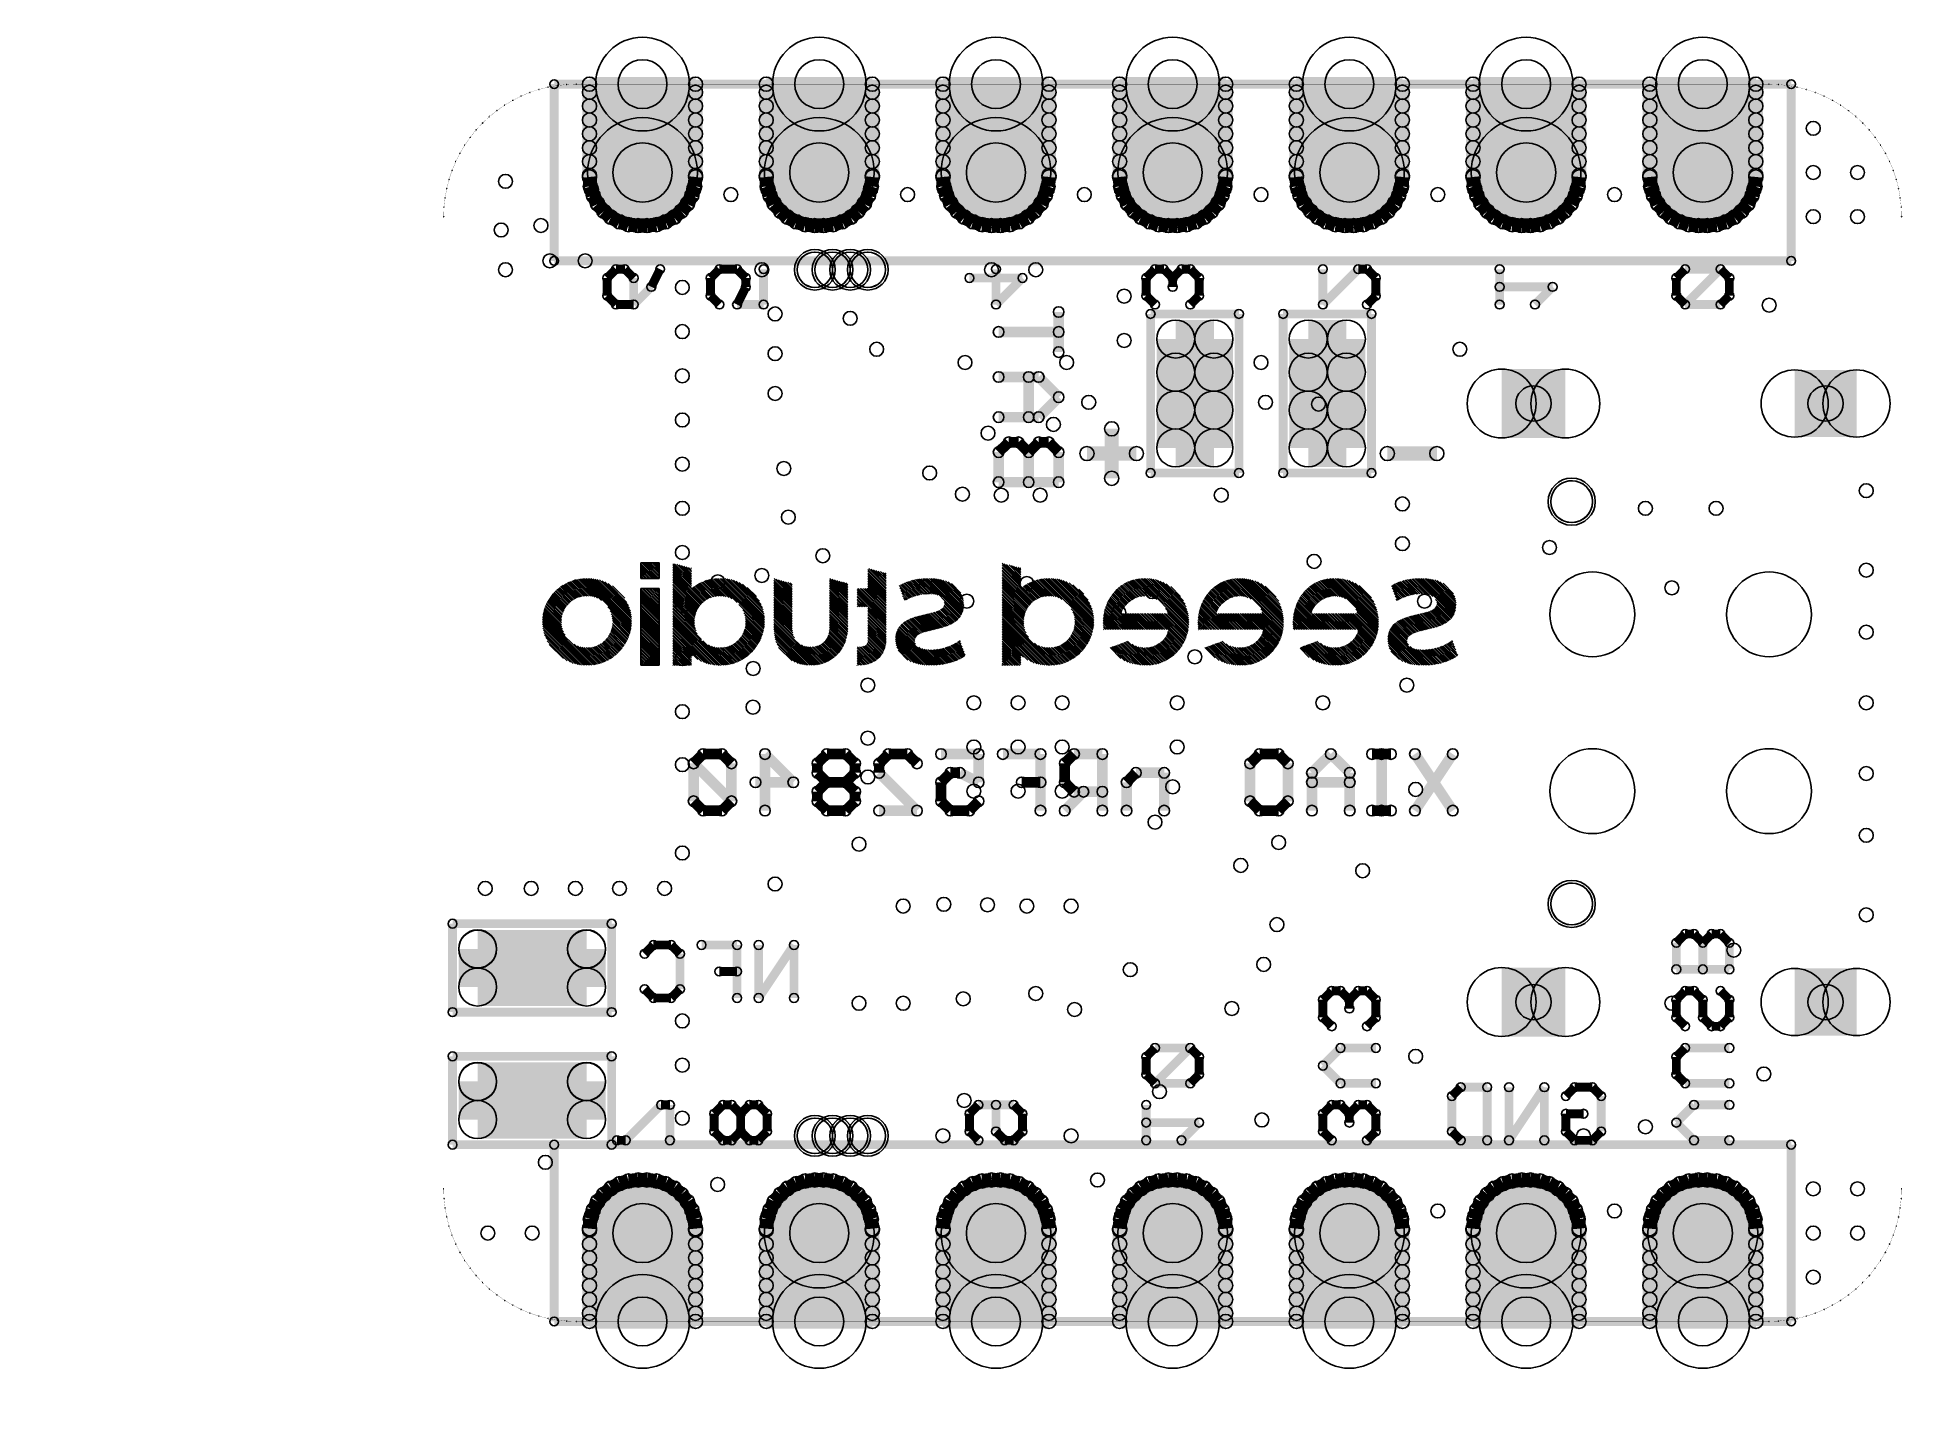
# Model space of a CAD drawing. Extents: x 0 to 26.8, y 0 to 19.7.
import ezdxf

# ---------------------------------------------------------------- set-up
doc = ezdxf.new("R2010")
doc.units = 0
doc.layers.get('0').update_dxf_attribs({"linetype": 'CONTINUOUS'})
for name, color, linetype in [('SEEEDSTUDIOXIAONRF52840V1_1_GBO', 7, 'CONTINUOUS'), ('SEEEDSTUDIOXIAONRF52840V1_1_GBS', 6, 'CONTINUOUS'), ('SEEEDSTUDIOXIAONRF52840V1_1_TXT', 12, 'CONTINUOUS')]:
    doc.layers.add(name, color=color, linetype=linetype)

# ---------------------------------------------------------------- blocks, each defined once
blk = doc.blocks.new('ROUND_3')
blk.add_circle((0, 0), 0.0635)
blk = doc.blocks.new('ROUND_1')
blk.add_circle((0, 0), 0.00127)
blk = doc.blocks.new('ROUND_2')
blk.add_circle((0, 0), 0)
blk = doc.blocks.new('ROUND_18')
blk.add_circle((0, 0), 0.102)
blk = doc.blocks.new('ROUND_19')
blk.add_circle((0, 0), 0.0762)
blk = doc.blocks.new('ROUND_12')
blk.add_circle((0, 0), 0.292)
blk = doc.blocks.new('ROUND_20')
blk.add_circle((0, 0), 0.61)
blk = doc.blocks.new('ROUND_22')
blk.add_circle((0, 0), 0.338)
blk = doc.blocks.new('CUSTOM_25')
for points in [[(-0.788668, 0.326678), (-0.326676, 0.788668), (0.788668, 0.326678), (0.326678, 0.788668)], [(-0.788668, 0.326676), (-0.788668, 0.326678), (0.788668, 0.326676), (0.788668, 0.326678)], [(-0.788668, -0.326676), (-0.788668, 0.326676), (0.788668, -0.326676), (0.788668, 0.326676)], [(-0.788666, -0.326678), (-0.788668, -0.326676), (0.788668, -0.326678), (0.788668, -0.326676)], [(-0.326678, -0.788668), (-0.788666, -0.326678), (0.326676, -0.788668), (0.788668, -0.326678)]]:
    blk.add_solid(points)
blk = doc.blocks.new('ROUND_26')
blk.add_circle((0, 0), 0.789)
blk = doc.blocks.new('ROUND_27')
blk.add_circle((0, 0), 0.673)
blk = doc.blocks.new('ROUND_21')
blk.add_circle((0, 0), 0.273)
blk = doc.blocks.new('ROUND_23')
blk.add_circle((0, 0), 0.483)
blk = doc.blocks.new('ROUND_24')
blk.add_circle((0, 0), 0.495)
blk = doc.blocks.new('ROUND_85')
blk.add_circle((0, 0), 0.1)
blk = doc.blocks.new('ROUND_5')
blk.add_circle((0, 0), 0.254)
blk = doc.blocks.new('ROUND_53')
blk.add_circle((0, 0), 0.3)
blk = doc.blocks.new('ROUND_86')
blk.add_circle((0, 0), 0.351)
blk = doc.blocks.new('ROUND_87')
blk.add_circle((0, 0), 0.425)

msp = doc.modelspace()

# ---------------------------------------------------------------- linework, layer by layer
at = {"layer": 'SEEEDSTUDIOXIAONRF52840V1_1_GBO'}
for points, const_width in [([(7.47522, 19.04238), (7.34314, 19.01952)], 0.00254), ([(7.4295, 16.5227), (7.4295, 19.0627)], 0.127), ([(7.4295, 19.0627), (25.2095, 19.0627)], 0.127), ([(7.60984, 19.05762), (7.47522, 19.04238)], 0.00254), ([(7.747, 19.0627), (7.60984, 19.05762)], 0.00254), ([(24.892, 19.0627), (7.747, 19.0627)], 0.00254), ([(25.02916, 19.05762), (24.892, 19.0627)], 0.00254), ([(25.16378, 19.04238), (25.02916, 19.05762)], 0.00254), ([(25.2095, 19.0627), (25.2095, 16.5227)], 0.127), ([(25.29586, 19.01952), (25.16378, 19.04238)], 0.00254), ([(6.7183, 18.76044), (6.60654, 18.6817)], 0.00254), ([(6.83514, 18.82902), (6.7183, 18.76044)], 0.00254), ([(6.95452, 18.88998), (6.83514, 18.82902)], 0.00254), ([(7.08152, 18.94332), (6.95452, 18.88998)], 0.00254), ([(7.21106, 18.9865), (7.08152, 18.94332)], 0.00254), ([(7.34314, 19.01952), (7.21106, 18.9865)], 0.00254), ([(25.42794, 18.9865), (25.29586, 19.01952)], 0.00254), ([(25.55748, 18.94332), (25.42794, 18.9865)], 0.00254), ([(25.68448, 18.88998), (25.55748, 18.94332)], 0.00254), ([(25.80386, 18.82902), (25.68448, 18.88998)], 0.00254), ([(25.9207, 18.76044), (25.80386, 18.82902)], 0.00254), ([(26.03246, 18.6817), (25.9207, 18.76044)], 0.00254), ([(6.4008, 18.5039), (6.30682, 18.40484)], 0.00254), ([(6.49986, 18.59788), (6.4008, 18.5039)], 0.00254), ([(6.60654, 18.6817), (6.49986, 18.59788)], 0.00254), ([(26.13914, 18.59788), (26.03246, 18.6817)], 0.00254), ([(26.2382, 18.5039), (26.13914, 18.59788)], 0.00254), ([(26.33218, 18.40484), (26.2382, 18.5039)], 0.00254), ([(6.223, 18.29816), (6.14426, 18.1864)], 0.00254), ([(6.30682, 18.40484), (6.223, 18.29816)], 0.00254), ([(26.416, 18.29816), (26.33218, 18.40484)], 0.00254), ([(26.49474, 18.1864), (26.416, 18.29816)], 0.00254), ([(6.07568, 18.06956), (6.01472, 17.95018)], 0.00254), ([(6.14426, 18.1864), (6.07568, 18.06956)], 0.00254), ([(26.56332, 18.06956), (26.49474, 18.1864)], 0.00254), ([(26.62428, 17.95018), (26.56332, 18.06956)], 0.00254), ([(5.9182, 17.69364), (5.88518, 17.56156)], 0.00254), ([(5.96138, 17.82318), (5.9182, 17.69364)], 0.00254), ([(6.01472, 17.95018), (5.96138, 17.82318)], 0.00254), ([(26.67762, 17.82318), (26.62428, 17.95018)], 0.00254), ([(26.7208, 17.69364), (26.67762, 17.82318)], 0.00254), ([(26.75382, 17.56156), (26.7208, 17.69364)], 0.00254), ([(5.86232, 17.42948), (5.84708, 17.29486)], 0.00254), ([(5.88518, 17.56156), (5.86232, 17.42948)], 0.00254), ([(26.77668, 17.42948), (26.75382, 17.56156)], 0.00254), ([(26.79192, 17.29486), (26.77668, 17.42948)], 0.00254), ([(5.84708, 17.29486), (5.842, 17.1577)], 0.00254), ([(5.842, 17.1577), (5.842, 3.1877)], 0.00254), ([(26.797, 17.1577), (26.79192, 17.29486)], 0.00254), ([(26.797, 3.1877), (26.797, 17.1577)], 0.00254), ([(11.049, 16.61668), (11.01344, 16.59128)], 0.00254), ([(11.08964, 16.63446), (11.049, 16.61668)], 0.00254), ([(11.13282, 16.64462), (11.08964, 16.63446)], 0.00254), ([(11.176, 16.6497), (11.13282, 16.64462)], 0.00254), ([(11.938, 16.6497), (11.176, 16.6497)], 0.00254), ([(11.98118, 16.64462), (11.938, 16.6497)], 0.00254), ([(12.02436, 16.63446), (11.98118, 16.64462)], 0.00254), ([(12.065, 16.61668), (12.02436, 16.63446)], 0.00254), ([(12.10056, 16.59128), (12.065, 16.61668)], 0.00254), ([(25.2095, 16.5227), (7.4295, 16.5227)], 0.127), ([(8.3185, 16.40332), (8.1915, 16.27632)], 0.127), ([(8.4455, 16.40332), (8.3185, 16.40332)], 0.127), ([(8.5725, 16.27632), (8.4455, 16.40332)], 0.127), ([(8.9535, 16.40332), (8.8265, 16.14932)], 0.127), ([(9.8044, 16.40332), (9.6774, 16.27632)], 0.127), ([(10.0584, 16.40332), (9.8044, 16.40332)], 0.127), ([(10.1854, 16.27632), (10.0584, 16.40332)], 0.127), ([(10.4394, 16.40332), (10.4394, 15.89532)], 0.127), ([(10.92708, 16.43888), (10.922, 16.3957)], 0.00254), ([(10.922, 16.3957), (10.92708, 16.35252)], 0.00254), ([(10.93724, 16.48206), (10.92708, 16.43888)], 0.00254), ([(10.92708, 16.35252), (10.93724, 16.30934)], 0.00254), ([(10.95502, 16.5227), (10.93724, 16.48206)], 0.00254), ([(10.98042, 16.55826), (10.95502, 16.5227)], 0.00254), ([(11.01344, 16.59128), (10.98042, 16.55826)], 0.00254), ([(12.13358, 16.55826), (12.10056, 16.59128)], 0.00254), ([(12.15898, 16.5227), (12.13358, 16.55826)], 0.00254), ([(12.17676, 16.48206), (12.15898, 16.5227)], 0.00254), ([(12.18692, 16.43888), (12.17676, 16.48206)], 0.00254), ([(12.17676, 16.30934), (12.18692, 16.35252)], 0.00254), ([(12.192, 16.3957), (12.18692, 16.43888)], 0.00254), ([(12.18692, 16.35252), (12.192, 16.3957)], 0.00254), ([(13.7795, 15.89532), (13.7795, 16.40332)], 0.127), ([(16.0655, 16.40332), (15.9385, 16.27632)], 0.127), ([(16.1925, 16.40332), (16.0655, 16.40332)], 0.127), ([(16.3195, 16.27632), (16.1925, 16.40332)], 0.127), ([(16.3195, 16.27632), (16.4465, 16.40332)], 0.127), ([(16.4465, 16.40332), (16.5735, 16.40332)], 0.127), ([(16.5735, 16.40332), (16.7005, 16.27632)], 0.127), ([(18.4785, 15.89532), (18.9865, 16.40332)], 0.127), ([(18.4785, 15.89532), (18.4785, 16.40332)], 0.127), ([(18.9865, 16.40332), (19.1135, 16.40332)], 0.127), ([(19.1135, 16.40332), (19.2405, 16.27632)], 0.127), ([(21.0185, 16.40332), (21.0185, 15.89532)], 0.127), ([(23.6855, 16.40332), (23.5585, 16.27632)], 0.127), ([(23.6855, 15.89532), (24.1935, 16.40332)], 0.127), ([(24.1935, 16.40332), (23.6855, 16.40332)], 0.127), ([(24.3205, 16.27632), (24.1935, 16.40332)], 0.127), ([(8.1915, 16.27632), (8.1915, 16.02232)], 0.127), ([(8.1915, 16.02232), (8.3185, 15.89532)], 0.127), ([(8.5725, 15.89532), (8.5725, 16.27632)], 0.127), ([(8.8265, 16.14932), (8.5725, 15.89532)], 0.127), ([(9.6774, 16.27632), (9.6774, 16.02232)], 0.127), ([(9.6774, 16.02232), (9.8044, 15.89532)], 0.127), ([(10.0584, 15.89532), (10.1854, 16.14932)], 0.127), ([(10.1854, 16.14932), (10.1854, 16.27632)], 0.127), ([(10.93724, 16.30934), (10.95502, 16.2687)], 0.00254), ([(10.95502, 16.2687), (10.98042, 16.23314)], 0.00254), ([(10.98042, 16.23314), (11.01344, 16.20012)], 0.00254), ([(11.01344, 16.20012), (11.049, 16.17472)], 0.00254), ([(11.049, 16.17472), (11.08964, 16.15694)], 0.00254), ([(11.08964, 16.15694), (11.13282, 16.14678)], 0.00254), ([(11.13282, 16.14678), (11.176, 16.1417)], 0.00254), ([(11.176, 16.1417), (11.938, 16.1417)], 0.00254), ([(11.938, 16.1417), (11.98118, 16.14678)], 0.00254), ([(11.98118, 16.14678), (12.02436, 16.15694)], 0.00254), ([(12.02436, 16.15694), (12.065, 16.17472)], 0.00254), ([(12.065, 16.17472), (12.10056, 16.20012)], 0.00254), ([(12.10056, 16.20012), (12.13358, 16.23314)], 0.00254), ([(12.13358, 16.23314), (12.15898, 16.2687)], 0.00254), ([(12.15898, 16.2687), (12.17676, 16.30934)], 0.00254), ([(13.3985, 16.27632), (14.1605, 16.27632)], 0.127), ([(14.1605, 16.27632), (13.7795, 15.89532)], 0.127), ([(15.9385, 16.27632), (15.9385, 16.02232)], 0.127), ([(15.9385, 16.02232), (16.0655, 15.89532)], 0.127), ([(16.3195, 16.14932), (16.3195, 16.27632)], 0.127), ([(16.7005, 16.02232), (16.5735, 15.89532)], 0.127), ([(16.7005, 16.27632), (16.7005, 16.02232)], 0.127), ([(19.2405, 16.02232), (19.1135, 15.89532)], 0.127), ([(19.2405, 16.27632), (19.2405, 16.02232)], 0.127), ([(21.0185, 16.14932), (21.7805, 16.14932)], 0.127), ([(21.7805, 16.14932), (21.5265, 15.89532)], 0.127), ([(23.5585, 16.27632), (23.5585, 16.02232)], 0.127), ([(23.5585, 16.02232), (23.6855, 15.89532)], 0.127), ([(24.1935, 15.89532), (24.3205, 16.02232)], 0.127), ([(24.3205, 16.02232), (24.3205, 16.27632)], 0.127), ([(8.3185, 15.89532), (8.5725, 15.89532)], 0.127), ([(10.4394, 15.89532), (10.0584, 15.89532)], 0.127), ([(14.6812, 15.21206), (14.6812, 15.78864)], 0.1524), ([(17.272, 15.7607), (16.002, 15.7607)], 0.127), ([(16.002, 15.7607), (16.002, 13.4747)], 0.127), ([(17.272, 13.4747), (17.272, 15.7607)], 0.127), ([(19.177, 15.7607), (17.907, 15.7607)], 0.127), ([(17.907, 15.7607), (17.907, 13.4747)], 0.127), ([(19.177, 13.4747), (19.177, 15.7607)], 0.127), ([(23.6855, 15.89532), (24.1935, 15.89532)], 0.127), ([(14.6812, 15.50162), (13.8176, 15.50162)], 0.1524), ([(14.39418, 14.85392), (13.8176, 14.85392)], 0.1524), ([(14.2494, 14.27734), (14.2494, 14.85392)], 0.1524), ([(14.39418, 14.85392), (14.6812, 14.56436)], 0.1524), ([(14.6812, 14.56436), (14.39418, 14.27734)], 0.1524), ([(14.39418, 14.27734), (13.8176, 14.27734)], 0.1524), ([(15.4432, 14.1097), (15.4432, 13.3985)], 0.2032), ([(13.8176, 13.77442), (13.96238, 13.91666)], 0.1524), ([(13.96238, 13.91666), (14.10462, 13.91666)], 0.1524), ([(14.10462, 13.91666), (14.2494, 13.77442)], 0.1524), ([(14.2494, 13.77442), (14.39418, 13.91666)], 0.1524), ([(14.39418, 13.91666), (14.53896, 13.91666)], 0.1524), ([(14.53896, 13.91666), (14.6812, 13.77442)], 0.1524), ([(13.8176, 13.34262), (13.8176, 13.77442)], 0.1524), ([(14.2494, 13.77442), (14.2494, 13.34262)], 0.1524), ([(14.6812, 13.77442), (14.6812, 13.34262)], 0.1524), ([(15.7988, 13.7541), (15.0876, 13.7541)], 0.2032), ([(19.4056, 13.7541), (20.1168, 13.7541)], 0.2032), ([(14.6812, 13.34262), (13.8176, 13.34262)], 0.1524), ([(16.002, 13.4747), (17.272, 13.4747)], 0.127), ([(17.907, 13.4747), (19.177, 13.4747)], 0.127), ([(9.57072, 9.4361), (9.43356, 9.30148)], 0.1524), ([(9.83996, 9.4361), (9.57072, 9.4361)], 0.1524), ([(9.97712, 9.30148), (9.83996, 9.4361)], 0.1524), ([(10.45972, 8.6233), (10.45972, 9.4361)], 0.1524), ([(10.45972, 9.4361), (10.86612, 9.0297)], 0.1524), ([(11.34872, 9.4361), (11.21156, 9.30148)], 0.1524), ([(11.61796, 9.4361), (11.34872, 9.4361)], 0.1524), ([(11.75512, 9.30148), (11.61796, 9.4361)], 0.1524), ([(12.10056, 9.30148), (12.23518, 9.4361)], 0.1524), ([(12.23518, 9.4361), (12.50696, 9.4361)], 0.1524), ([(12.50696, 9.4361), (12.64412, 9.30148)], 0.1524), ([(13.53058, 9.4361), (12.98956, 9.4361)], 0.1524), ([(13.53058, 9.0297), (13.53058, 9.4361)], 0.1524), ([(13.87856, 9.4361), (14.41958, 9.4361)], 0.1524), ([(14.41958, 9.4361), (14.41958, 8.6233)], 0.1524), ([(14.90218, 9.4361), (14.76756, 9.30148)], 0.1524), ([(15.30858, 9.4361), (14.90218, 9.4361)], 0.1524), ([(15.30858, 8.6233), (15.30858, 9.4361)], 0.1524), ([(17.43202, 9.30148), (17.56918, 9.4361)], 0.1524), ([(17.56918, 9.4361), (17.84096, 9.4361)], 0.1524), ([(17.84096, 9.4361), (17.97558, 9.30148)], 0.1524), ([(18.32102, 9.16686), (18.5928, 9.4361)], 0.1524), ([(18.5928, 9.4361), (18.86458, 9.16686)], 0.1524), ([(19.4564, 9.4361), (19.18462, 9.4361)], 0.1524), ([(19.32178, 8.6233), (19.32178, 9.4361)], 0.1524), ([(19.80184, 9.4361), (20.3454, 8.6233)], 0.1524), ([(19.80184, 8.6233), (20.3454, 9.4361)], 0.1524), ([(9.97712, 8.75792), (9.43356, 9.30148)], 0.1524), ([(9.43356, 9.30148), (9.43356, 8.75792)], 0.1524), ([(9.97712, 8.75792), (9.97712, 9.30148)], 0.1524), ([(11.21156, 9.30148), (11.21156, 9.16686)], 0.1524), ([(11.21156, 9.16686), (11.34872, 9.0297)], 0.1524), ([(11.61796, 9.0297), (11.75512, 9.16686)], 0.1524), ([(11.75512, 9.16686), (11.75512, 9.30148)], 0.1524), ([(12.10056, 9.16686), (12.10056, 9.30148)], 0.1524), ([(12.64412, 8.6233), (12.10056, 9.16686)], 0.1524), ([(13.12418, 9.16686), (12.98956, 9.0297)], 0.1524), ([(13.12418, 9.16686), (13.26134, 9.16686)], 0.1524), ([(13.26134, 9.16686), (13.53058, 9.0297)], 0.1524), ([(14.76756, 9.30148), (14.76756, 9.0297)], 0.1524), ([(15.65656, 9.0297), (15.79118, 9.16686)], 0.1524), ([(15.79118, 9.16686), (16.19758, 9.16686)], 0.1524), ([(16.19758, 9.16686), (16.19758, 8.6233)], 0.1524), ([(17.43202, 8.75792), (17.43202, 9.30148)], 0.1524), ([(17.97558, 9.30148), (17.97558, 8.75792)], 0.1524), ([(18.32102, 8.6233), (18.32102, 9.16686)], 0.1524), ([(18.86458, 9.16686), (18.86458, 8.6233)], 0.1524), ([(10.86612, 9.0297), (10.32256, 9.0297)], 0.1524), ([(11.34872, 9.0297), (11.21156, 8.89508)], 0.1524), ([(11.21156, 8.89508), (11.21156, 8.75792)], 0.1524), ([(11.61796, 9.0297), (11.34872, 9.0297)], 0.1524), ([(11.75512, 8.89508), (11.61796, 9.0297)], 0.1524), ([(11.75512, 8.75792), (11.75512, 8.89508)], 0.1524), ([(12.98956, 9.0297), (12.98956, 8.75792)], 0.1524), ([(14.41958, 9.0297), (14.15034, 9.0297)], 0.1524), ([(14.76756, 9.0297), (14.90218, 8.89508)], 0.1524), ([(14.76756, 8.6233), (15.0368, 8.89508)], 0.1524), ([(14.90218, 8.89508), (15.30858, 8.89508)], 0.1524), ([(15.65656, 8.6233), (15.65656, 9.0297)], 0.1524), ([(18.86458, 9.0297), (18.32102, 9.0297)], 0.1524), ([(9.43356, 8.75792), (9.57072, 8.6233)], 0.1524), ([(9.57072, 8.6233), (9.83996, 8.6233)], 0.1524), ([(9.83996, 8.6233), (9.97712, 8.75792)], 0.1524), ([(11.21156, 8.75792), (11.34872, 8.6233)], 0.1524), ([(11.34872, 8.6233), (11.61796, 8.6233)], 0.1524), ([(11.61796, 8.6233), (11.75512, 8.75792)], 0.1524), ([(12.10056, 8.6233), (12.64412, 8.6233)], 0.1524), ([(12.98956, 8.75792), (13.12418, 8.6233)], 0.1524), ([(13.12418, 8.6233), (13.39596, 8.6233)], 0.1524), ([(13.39596, 8.6233), (13.53058, 8.75792)], 0.1524), ([(17.56918, 8.6233), (17.43202, 8.75792)], 0.1524), ([(17.84096, 8.6233), (17.56918, 8.6233)], 0.1524), ([(17.97558, 8.75792), (17.84096, 8.6233)], 0.1524), ([(19.18462, 8.6233), (19.4564, 8.6233)], 0.1524), ([(8.255, 6.9977), (5.969, 6.9977)], 0.127), ([(5.969, 6.9977), (5.969, 5.7277)], 0.127), ([(8.255, 5.7277), (8.255, 6.9977)], 0.127), ([(8.85698, 6.6929), (8.72998, 6.5659)], 0.127), ([(9.11098, 6.6929), (8.85698, 6.6929)], 0.127), ([(9.23798, 6.5659), (9.11098, 6.6929)], 0.127), ([(10.0584, 6.6929), (9.54786, 6.6929)], 0.127), ([(10.0584, 5.9309), (10.0584, 6.6929)], 0.127), ([(10.87628, 6.6929), (10.36828, 5.9309)], 0.127), ([(10.36828, 5.9309), (10.36828, 6.6929)], 0.127), ([(10.87628, 5.9309), (10.87628, 6.6929)], 0.127), ([(23.5585, 6.72338), (23.6855, 6.85038)], 0.127), ([(23.5585, 6.34238), (23.5585, 6.72338)], 0.127), ([(23.6855, 6.85038), (23.8125, 6.85038)], 0.127), ([(23.8125, 6.85038), (23.9395, 6.72338)], 0.127), ([(23.9395, 6.72338), (24.0665, 6.85038)], 0.127), ([(23.9395, 6.72338), (23.9395, 6.34238)], 0.127), ([(24.0665, 6.85038), (24.1935, 6.85038)], 0.127), ([(24.1935, 6.85038), (24.3205, 6.72338)], 0.127), ([(24.3205, 6.72338), (24.3205, 6.34238)], 0.127), ([(9.23798, 6.5659), (9.23798, 6.0579)], 0.127), ([(9.80186, 6.3119), (10.0584, 6.3119)], 0.127), ([(24.3205, 6.34238), (23.5585, 6.34238)], 0.127), ([(8.85698, 5.9309), (8.72998, 6.0579)], 0.127), ([(9.11098, 5.9309), (8.85698, 5.9309)], 0.127), ([(9.23798, 6.0579), (9.11098, 5.9309)], 0.127), ([(18.4785, 5.9055), (18.6055, 6.0325)], 0.127), ([(18.4785, 5.6515), (18.4785, 5.9055)], 0.127), ([(18.6055, 6.0325), (18.7325, 6.0325)], 0.127), ([(18.7325, 6.0325), (18.8595, 5.9055)], 0.127), ([(18.8595, 5.9055), (18.9865, 6.0325)], 0.127), ([(18.8595, 5.9055), (18.8595, 5.7785)], 0.127), ([(18.9865, 6.0325), (19.1135, 6.0325)], 0.127), ([(19.1135, 6.0325), (19.2405, 5.9055)], 0.127), ([(19.2405, 5.9055), (19.2405, 5.6515)], 0.127), ([(23.6855, 6.0325), (23.5585, 5.9055)], 0.127), ([(23.5585, 5.9055), (23.5585, 5.6515)], 0.127), ([(23.8125, 6.0325), (23.6855, 6.0325)], 0.127), ([(23.9395, 5.9055), (23.8125, 6.0325)], 0.127), ([(23.9395, 5.6515), (23.9395, 5.9055)], 0.127), ([(24.3205, 5.9055), (24.1935, 6.0325)], 0.127), ([(24.3205, 5.6515), (24.3205, 5.9055)], 0.127), ([(5.969, 5.7277), (8.255, 5.7277)], 0.127), ([(18.4785, 5.6515), (18.6055, 5.5245)], 0.127), ([(19.2405, 5.6515), (19.1135, 5.5245)], 0.127), ([(23.5585, 5.6515), (23.6855, 5.5245)], 0.127), ([(24.0665, 5.5245), (23.9395, 5.6515)], 0.127), ([(24.1935, 5.5245), (24.3205, 5.6515)], 0.127), ([(24.1935, 5.5245), (24.0665, 5.5245)], 0.127), ([(5.969, 3.8227), (5.969, 5.0927)], 0.127), ([(5.969, 5.0927), (8.255, 5.0927)], 0.127), ([(8.255, 5.0927), (8.255, 3.8227)], 0.127), ([(15.9385, 5.08508), (16.0655, 5.21208)], 0.127), ([(15.9385, 4.83108), (15.9385, 5.08508)], 0.127), ([(16.5735, 5.21208), (16.0655, 4.70408)], 0.127), ([(16.0655, 5.21208), (16.5735, 5.21208)], 0.127), ([(16.7005, 5.08508), (16.5735, 5.21208)], 0.127), ([(16.7005, 4.83108), (16.7005, 5.08508)], 0.127), ([(18.7325, 5.21208), (18.4785, 4.95808)], 0.127), ([(19.2405, 5.21208), (18.7325, 5.21208)], 0.127), ([(23.5585, 5.08508), (23.6855, 5.21208)], 0.127), ([(23.5585, 4.83108), (23.5585, 5.08508)], 0.127), ([(23.6855, 5.21208), (24.3205, 5.21208)], 0.127), ([(16.0655, 4.70408), (15.9385, 4.83108)], 0.127), ([(16.7005, 4.83108), (16.5735, 4.70408)], 0.127), ([(18.4785, 4.95808), (18.7325, 4.70408)], 0.127), ([(23.6855, 4.70408), (23.5585, 4.83108)], 0.127), ([(16.5735, 4.70408), (16.0655, 4.70408)], 0.127), ([(18.7325, 4.70408), (19.2405, 4.70408)], 0.127), ([(20.3327, 4.5212), (20.4597, 4.6482)], 0.127), ([(20.3327, 4.0132), (20.3327, 4.5212)], 0.127), ([(20.4597, 4.6482), (20.8407, 4.6482)], 0.127), ([(20.8407, 4.6482), (20.8407, 3.8862)], 0.127), ([(21.15312, 3.8862), (21.15312, 4.6482)], 0.127), ([(21.66112, 4.6482), (21.15312, 3.8862)], 0.127), ([(21.66112, 3.8862), (21.66112, 4.6482)], 0.127), ([(21.971, 4.5212), (22.098, 4.6482)], 0.127), ([(22.098, 4.6482), (22.352, 4.6482)], 0.127), ([(22.352, 4.6482), (22.479, 4.5212)], 0.127), ([(22.479, 4.5212), (22.479, 4.0132)], 0.127), ([(24.3205, 4.70408), (23.6855, 4.70408)], 0.127), ([(8.4582, 3.8862), (8.9662, 4.3942)], 0.127), ([(8.9662, 4.3942), (9.0932, 4.3942)], 0.127), ([(9.0932, 4.3942), (9.0932, 3.8862)], 0.127), ([(9.8552, 4.3942), (9.7282, 4.2672)], 0.127), ([(9.7282, 4.2672), (9.7282, 4.0132)], 0.127), ([(9.9822, 4.3942), (9.8552, 4.3942)], 0.127), ([(10.1092, 4.2672), (9.9822, 4.3942)], 0.127), ([(10.2362, 4.3942), (10.1092, 4.2672)], 0.127), ([(10.1092, 4.0132), (10.1092, 4.2672)], 0.127), ([(10.3632, 4.3942), (10.2362, 4.3942)], 0.127), ([(10.4902, 4.2672), (10.3632, 4.3942)], 0.127), ([(10.4902, 4.0132), (10.4902, 4.2672)], 0.127), ([(13.3985, 4.2672), (13.5255, 4.3942)], 0.127), ([(13.3985, 4.2672), (13.3985, 4.0132)], 0.127), ([(13.5255, 4.3942), (14.0335, 4.3942)], 0.127), ([(13.7795, 4.0132), (13.7795, 4.3942)], 0.127), ([(14.0335, 4.3942), (14.1605, 4.2672)], 0.127), ([(14.1605, 4.2672), (14.1605, 4.0132)], 0.127), ([(15.9385, 4.3942), (15.9385, 3.8862)], 0.127), ([(18.4785, 4.2672), (18.6055, 4.3942)], 0.127), ([(18.4785, 4.0132), (18.4785, 4.2672)], 0.127), ([(18.6055, 4.3942), (18.7325, 4.3942)], 0.127), ([(18.7325, 4.3942), (18.8595, 4.2672)], 0.127), ([(18.8595, 4.2672), (18.9865, 4.3942)], 0.127), ([(18.8595, 4.2672), (18.8595, 4.1402)], 0.127), ([(18.9865, 4.3942), (19.1135, 4.3942)], 0.127), ([(19.1135, 4.3942), (19.2405, 4.2672)], 0.127), ([(19.2405, 4.2672), (19.2405, 4.0132)], 0.127), ([(21.971, 4.0132), (21.971, 4.2672)], 0.127), ([(21.971, 4.2672), (22.225, 4.2672)], 0.127), ([(23.8125, 4.3942), (23.5585, 4.1402)], 0.127), ([(23.8125, 4.3942), (24.3205, 4.3942)], 0.127), ([(9.7282, 4.0132), (9.8552, 3.8862)], 0.127), ([(9.9822, 3.8862), (10.1092, 4.0132)], 0.127), ([(10.1092, 4.0132), (10.2362, 3.8862)], 0.127), ([(10.3632, 3.8862), (10.4902, 4.0132)], 0.127), ([(10.93724, 4.03606), (10.92708, 3.99288)], 0.00254), ([(10.95502, 4.0767), (10.93724, 4.03606)], 0.00254), ([(10.98042, 4.11226), (10.95502, 4.0767)], 0.00254), ([(11.01344, 4.14528), (10.98042, 4.11226)], 0.00254), ([(11.049, 4.17068), (11.01344, 4.14528)], 0.00254), ([(11.08964, 4.18846), (11.049, 4.17068)], 0.00254), ([(11.13282, 4.19862), (11.08964, 4.18846)], 0.00254), ([(11.176, 4.2037), (11.13282, 4.19862)], 0.00254), ([(11.938, 4.2037), (11.176, 4.2037)], 0.00254), ([(11.98118, 4.19862), (11.938, 4.2037)], 0.00254), ([(12.02436, 4.18846), (11.98118, 4.19862)], 0.00254), ([(12.065, 4.17068), (12.02436, 4.18846)], 0.00254), ([(12.10056, 4.14528), (12.065, 4.17068)], 0.00254), ([(12.13358, 4.11226), (12.10056, 4.14528)], 0.00254), ([(12.15898, 4.0767), (12.13358, 4.11226)], 0.00254), ([(12.17676, 4.03606), (12.15898, 4.0767)], 0.00254), ([(12.18692, 3.99288), (12.17676, 4.03606)], 0.00254), ([(13.3985, 4.0132), (13.5255, 3.8862)], 0.127), ([(13.9065, 3.8862), (13.7795, 4.0132)], 0.127), ([(14.1605, 4.0132), (14.0335, 3.8862)], 0.127), ([(15.9385, 4.1402), (16.7005, 4.1402)], 0.127), ([(16.7005, 4.1402), (16.4465, 3.8862)], 0.127), ([(18.6055, 3.8862), (18.4785, 4.0132)], 0.127), ([(19.2405, 4.0132), (19.1135, 3.8862)], 0.127), ([(20.4597, 3.8862), (20.3327, 4.0132)], 0.127), ([(22.098, 3.8862), (21.971, 4.0132)], 0.127), ([(22.479, 4.0132), (22.352, 3.8862)], 0.127), ([(23.5585, 4.1402), (23.8125, 3.8862)], 0.127), ([(8.255, 3.8227), (5.969, 3.8227)], 0.127), ([(25.2095, 3.8227), (7.4295, 3.8227)], 0.127), ([(7.4295, 3.8227), (7.4295, 1.2827)], 0.127), ([(8.3312, 3.8862), (8.4582, 3.8862)], 0.127), ([(9.8552, 3.8862), (9.9822, 3.8862)], 0.127), ([(10.2362, 3.8862), (10.3632, 3.8862)], 0.127), ([(10.92708, 3.99288), (10.922, 3.9497)], 0.00254), ([(10.922, 3.9497), (10.92708, 3.90652)], 0.00254), ([(10.92708, 3.90652), (10.93724, 3.86334)], 0.00254), ([(10.93724, 3.86334), (10.95502, 3.8227)], 0.00254), ([(10.95502, 3.8227), (10.98042, 3.78714)], 0.00254), ([(10.98042, 3.78714), (11.01344, 3.75412)], 0.00254), ([(11.01344, 3.75412), (11.049, 3.72872)], 0.00254), ([(12.065, 3.72872), (12.10056, 3.75412)], 0.00254), ([(12.10056, 3.75412), (12.13358, 3.78714)], 0.00254), ([(12.13358, 3.78714), (12.15898, 3.8227)], 0.00254), ([(12.15898, 3.8227), (12.17676, 3.86334)], 0.00254), ([(12.17676, 3.86334), (12.18692, 3.90652)], 0.00254), ([(12.192, 3.9497), (12.18692, 3.99288)], 0.00254), ([(12.18692, 3.90652), (12.192, 3.9497)], 0.00254), ([(14.0335, 3.8862), (13.9065, 3.8862)], 0.127), ([(20.8407, 3.8862), (20.4597, 3.8862)], 0.127), ([(22.352, 3.8862), (22.098, 3.8862)], 0.127), ([(23.8125, 3.8862), (24.3205, 3.8862)], 0.127), ([(25.2095, 1.2827), (25.2095, 3.8227)], 0.127), ([(11.049, 3.72872), (11.08964, 3.71094)], 0.00254), ([(11.08964, 3.71094), (11.13282, 3.70078)], 0.00254), ([(11.13282, 3.70078), (11.176, 3.6957)], 0.00254), ([(11.176, 3.6957), (11.938, 3.6957)], 0.00254), ([(11.938, 3.6957), (11.98118, 3.70078)], 0.00254), ([(11.98118, 3.70078), (12.02436, 3.71094)], 0.00254), ([(12.02436, 3.71094), (12.065, 3.72872)], 0.00254), ([(5.842, 3.1877), (5.84708, 3.05054)], 0.00254), ([(5.84708, 3.05054), (5.86232, 2.91592)], 0.00254), ([(26.77668, 2.91592), (26.79192, 3.05054)], 0.00254), ([(26.79192, 3.05054), (26.797, 3.1877)], 0.00254), ([(5.86232, 2.91592), (5.88518, 2.78384)], 0.00254), ([(5.88518, 2.78384), (5.9182, 2.65176)], 0.00254), ([(26.7208, 2.65176), (26.75382, 2.78384)], 0.00254), ([(26.75382, 2.78384), (26.77668, 2.91592)], 0.00254), ([(5.9182, 2.65176), (5.96138, 2.52222)], 0.00254), ([(5.96138, 2.52222), (6.01472, 2.39522)], 0.00254), ([(26.62428, 2.39522), (26.67762, 2.52222)], 0.00254), ([(26.67762, 2.52222), (26.7208, 2.65176)], 0.00254), ([(6.01472, 2.39522), (6.07568, 2.27584)], 0.00254), ([(6.07568, 2.27584), (6.14426, 2.159)], 0.00254), ([(6.14426, 2.159), (6.223, 2.04724)], 0.00254), ([(26.416, 2.04724), (26.49474, 2.159)], 0.00254), ([(26.49474, 2.159), (26.56332, 2.27584)], 0.00254), ([(26.56332, 2.27584), (26.62428, 2.39522)], 0.00254), ([(6.223, 2.04724), (6.30682, 1.94056)], 0.00254), ([(6.30682, 1.94056), (6.4008, 1.8415)], 0.00254), ([(26.2382, 1.8415), (26.33218, 1.94056)], 0.00254), ([(26.33218, 1.94056), (26.416, 2.04724)], 0.00254), ([(6.4008, 1.8415), (6.49986, 1.74752)], 0.00254), ([(6.49986, 1.74752), (6.60654, 1.6637)], 0.00254), ([(6.60654, 1.6637), (6.7183, 1.58496)], 0.00254), ([(25.9207, 1.58496), (26.03246, 1.6637)], 0.00254), ([(26.03246, 1.6637), (26.13914, 1.74752)], 0.00254), ([(26.13914, 1.74752), (26.2382, 1.8415)], 0.00254), ([(6.7183, 1.58496), (6.83514, 1.51638)], 0.00254), ([(6.83514, 1.51638), (6.95452, 1.45542)], 0.00254), ([(6.95452, 1.45542), (7.08152, 1.40208)], 0.00254), ([(7.08152, 1.40208), (7.21106, 1.3589)], 0.00254), ([(7.21106, 1.3589), (7.34314, 1.32588)], 0.00254), ([(7.4295, 1.2827), (25.2095, 1.2827)], 0.127), ([(25.29586, 1.32588), (25.42794, 1.3589)], 0.00254), ([(25.42794, 1.3589), (25.55748, 1.40208)], 0.00254), ([(25.55748, 1.40208), (25.68448, 1.45542)], 0.00254), ([(25.68448, 1.45542), (25.80386, 1.51638)], 0.00254), ([(25.80386, 1.51638), (25.9207, 1.58496)], 0.00254), ([(7.34314, 1.32588), (7.47522, 1.30302)], 0.00254), ([(7.47522, 1.30302), (7.60984, 1.28778)], 0.00254), ([(7.60984, 1.28778), (7.747, 1.2827)], 0.00254), ([(7.747, 1.2827), (24.892, 1.2827)], 0.00254), ([(24.892, 1.2827), (25.02916, 1.28778)], 0.00254), ([(25.02916, 1.28778), (25.16378, 1.30302)], 0.00254), ([(25.16378, 1.30302), (25.29586, 1.32588)], 0.00254)]:
    msp.add_lwpolyline(points, dxfattribs=dict(at, const_width=const_width))
for points in [[(11.03376, 16.60652), (11.07948, 16.62938)], [(11.07948, 16.62938), (11.1252, 16.64462)], [(11.1252, 16.64462), (11.176, 16.6497)], [(11.176, 16.6497), (11.2268, 16.64462)], [(11.2268, 16.64462), (11.27252, 16.62938)], [(11.27252, 16.62938), (11.31824, 16.60652)], [(11.28776, 16.60652), (11.33348, 16.62938)], [(11.33348, 16.62938), (11.3792, 16.64462)], [(11.3792, 16.64462), (11.43, 16.6497)], [(11.43, 16.6497), (11.4808, 16.64462)], [(11.4808, 16.64462), (11.52652, 16.62938)], [(11.52652, 16.62938), (11.57224, 16.60652)], [(11.54176, 16.60652), (11.58748, 16.62938)], [(11.58748, 16.62938), (11.6332, 16.64462)], [(11.6332, 16.64462), (11.684, 16.6497)], [(11.684, 16.6497), (11.7348, 16.64462)], [(11.7348, 16.64462), (11.78052, 16.62938)], [(11.78052, 16.62938), (11.82624, 16.60652)], [(11.79576, 16.60652), (11.84148, 16.62938)], [(11.84148, 16.62938), (11.8872, 16.64462)], [(11.8872, 16.64462), (11.938, 16.6497)], [(11.938, 16.6497), (11.9888, 16.64462)], [(11.9888, 16.64462), (12.03452, 16.62938)], [(12.03452, 16.62938), (12.08024, 16.60652)], [(10.922, 16.3957), (10.92708, 16.4465)], [(10.92708, 16.3449), (10.922, 16.3957)], [(10.92708, 16.4465), (10.94232, 16.49222)], [(10.94232, 16.49222), (10.96518, 16.53794)], [(10.96518, 16.53794), (10.99566, 16.57604)], [(10.99566, 16.57604), (11.03376, 16.60652)], [(11.176, 16.3957), (11.18108, 16.4465)], [(11.18108, 16.3449), (11.176, 16.3957)], [(11.18108, 16.4465), (11.19632, 16.49222)], [(11.19632, 16.49222), (11.21918, 16.53794)], [(11.21918, 16.53794), (11.24966, 16.57604)], [(11.24966, 16.57604), (11.28776, 16.60652)], [(11.31824, 16.60652), (11.35634, 16.57604)], [(11.35634, 16.57604), (11.38682, 16.53794)], [(11.38682, 16.53794), (11.40968, 16.49222)], [(11.40968, 16.49222), (11.42492, 16.4465)], [(11.42492, 16.4465), (11.43, 16.3957)], [(11.43, 16.3957), (11.42492, 16.3449)], [(11.43, 16.3957), (11.43508, 16.4465)], [(11.43508, 16.3449), (11.43, 16.3957)], [(11.43508, 16.4465), (11.45032, 16.49222)], [(11.45032, 16.49222), (11.47318, 16.53794)], [(11.47318, 16.53794), (11.50366, 16.57604)], [(11.50366, 16.57604), (11.54176, 16.60652)], [(11.57224, 16.60652), (11.61034, 16.57604)], [(11.61034, 16.57604), (11.64082, 16.53794)], [(11.64082, 16.53794), (11.66368, 16.49222)], [(11.66368, 16.49222), (11.67892, 16.4465)], [(11.67892, 16.4465), (11.684, 16.3957)], [(11.684, 16.3957), (11.67892, 16.3449)], [(11.684, 16.3957), (11.68908, 16.4465)], [(11.68908, 16.3449), (11.684, 16.3957)], [(11.68908, 16.4465), (11.70432, 16.49222)], [(11.70432, 16.49222), (11.72718, 16.53794)], [(11.72718, 16.53794), (11.75766, 16.57604)], [(11.75766, 16.57604), (11.79576, 16.60652)], [(11.82624, 16.60652), (11.86434, 16.57604)], [(11.86434, 16.57604), (11.89482, 16.53794)], [(11.89482, 16.53794), (11.91768, 16.49222)], [(11.91768, 16.49222), (11.93292, 16.4465)], [(11.93292, 16.4465), (11.938, 16.3957)], [(11.938, 16.3957), (11.93292, 16.3449)], [(12.08024, 16.60652), (12.11834, 16.57604)], [(12.11834, 16.57604), (12.14882, 16.53794)], [(12.14882, 16.53794), (12.17168, 16.49222)], [(12.17168, 16.49222), (12.18692, 16.4465)], [(12.18692, 16.4465), (12.192, 16.3957)], [(12.192, 16.3957), (12.18692, 16.3449)], [(10.94232, 16.29918), (10.92708, 16.3449)], [(10.96518, 16.25346), (10.94232, 16.29918)], [(10.99566, 16.21536), (10.96518, 16.25346)], [(11.03376, 16.18488), (10.99566, 16.21536)], [(11.07948, 16.16202), (11.03376, 16.18488)], [(11.1252, 16.14678), (11.07948, 16.16202)], [(11.176, 16.1417), (11.1252, 16.14678)], [(11.2268, 16.14678), (11.176, 16.1417)], [(11.19632, 16.29918), (11.18108, 16.3449)], [(11.21918, 16.25346), (11.19632, 16.29918)], [(11.24966, 16.21536), (11.21918, 16.25346)], [(11.27252, 16.16202), (11.2268, 16.14678)], [(11.28776, 16.18488), (11.24966, 16.21536)], [(11.31824, 16.18488), (11.27252, 16.16202)], [(11.33348, 16.16202), (11.28776, 16.18488)], [(11.35634, 16.21536), (11.31824, 16.18488)], [(11.3792, 16.14678), (11.33348, 16.16202)], [(11.38682, 16.25346), (11.35634, 16.21536)], [(11.43, 16.1417), (11.3792, 16.14678)], [(11.40968, 16.29918), (11.38682, 16.25346)], [(11.42492, 16.3449), (11.40968, 16.29918)], [(11.4808, 16.14678), (11.43, 16.1417)], [(11.45032, 16.29918), (11.43508, 16.3449)], [(11.47318, 16.25346), (11.45032, 16.29918)], [(11.50366, 16.21536), (11.47318, 16.25346)], [(11.52652, 16.16202), (11.4808, 16.14678)], [(11.54176, 16.18488), (11.50366, 16.21536)], [(11.57224, 16.18488), (11.52652, 16.16202)], [(11.58748, 16.16202), (11.54176, 16.18488)], [(11.61034, 16.21536), (11.57224, 16.18488)], [(11.6332, 16.14678), (11.58748, 16.16202)], [(11.64082, 16.25346), (11.61034, 16.21536)], [(11.684, 16.1417), (11.6332, 16.14678)], [(11.66368, 16.29918), (11.64082, 16.25346)], [(11.67892, 16.3449), (11.66368, 16.29918)], [(11.7348, 16.14678), (11.684, 16.1417)], [(11.70432, 16.29918), (11.68908, 16.3449)], [(11.72718, 16.25346), (11.70432, 16.29918)], [(11.75766, 16.21536), (11.72718, 16.25346)], [(11.78052, 16.16202), (11.7348, 16.14678)], [(11.79576, 16.18488), (11.75766, 16.21536)], [(11.82624, 16.18488), (11.78052, 16.16202)], [(11.84148, 16.16202), (11.79576, 16.18488)], [(11.86434, 16.21536), (11.82624, 16.18488)], [(11.8872, 16.14678), (11.84148, 16.16202)], [(11.89482, 16.25346), (11.86434, 16.21536)], [(11.938, 16.1417), (11.8872, 16.14678)], [(11.91768, 16.29918), (11.89482, 16.25346)], [(11.93292, 16.3449), (11.91768, 16.29918)], [(11.9888, 16.14678), (11.938, 16.1417)], [(12.03452, 16.16202), (11.9888, 16.14678)], [(12.08024, 16.18488), (12.03452, 16.16202)], [(12.11834, 16.21536), (12.08024, 16.18488)], [(12.14882, 16.25346), (12.11834, 16.21536)], [(12.17168, 16.29918), (12.14882, 16.25346)], [(12.18692, 16.3449), (12.17168, 16.29918)], [(21.76018, 13.11656), (21.77542, 13.16736)], [(21.77542, 13.16736), (21.79828, 13.21816)], [(21.79828, 13.21816), (21.82876, 13.26134)], [(21.82876, 13.26134), (21.86686, 13.2969)], [(21.86686, 13.2969), (21.91258, 13.32738)], [(21.91258, 13.32738), (21.96338, 13.3477)], [(21.96338, 13.3477), (22.01418, 13.3604)], [(22.01418, 13.3604), (22.06752, 13.36294)], [(22.06752, 13.36294), (22.12086, 13.35532)], [(22.12086, 13.35532), (22.17166, 13.34008)], [(22.17166, 13.34008), (22.21992, 13.31214)], [(22.21992, 13.31214), (22.2631, 13.27912)], [(22.2631, 13.27912), (22.29612, 13.23848)], [(22.29612, 13.23848), (22.32406, 13.19276)], [(22.32406, 13.19276), (22.34438, 13.14196)], [(22.34438, 13.14196), (22.35454, 13.09116)], [(21.7551, 13.06322), (21.76018, 13.11656)], [(21.76018, 13.00988), (21.7551, 13.06322)], [(21.77542, 12.95908), (21.76018, 13.00988)], [(21.79828, 12.90828), (21.77542, 12.95908)], [(21.82876, 12.8651), (21.79828, 12.90828)], [(21.86686, 12.82954), (21.82876, 12.8651)], [(22.29612, 12.88796), (22.2631, 12.84732)], [(22.32406, 12.93368), (22.29612, 12.88796)], [(22.34438, 12.98448), (22.32406, 12.93368)], [(22.35454, 13.03528), (22.34438, 12.98448)], [(22.35454, 13.09116), (22.35454, 13.03528)], [(21.91258, 12.79906), (21.86686, 12.82954)], [(21.96338, 12.77874), (21.91258, 12.79906)], [(22.01418, 12.76604), (21.96338, 12.77874)], [(22.06752, 12.7635), (22.01418, 12.76604)], [(22.12086, 12.77112), (22.06752, 12.7635)], [(22.17166, 12.78636), (22.12086, 12.77112)], [(22.21992, 12.8143), (22.17166, 12.78636)], [(22.2631, 12.84732), (22.21992, 12.8143)], [(8.6741, 12.17168), (8.6741, 12.18184)], [(8.6741, 12.18184), (8.68934, 12.18184)], [(8.88492, 11.96086), (8.6741, 12.17168)], [(8.6741, 12.17168), (8.6741, 12.14628)], [(8.6741, 12.12342), (8.6741, 12.14628)], [(8.6741, 12.14628), (8.85952, 11.96086)], [(8.83666, 11.96086), (8.6741, 12.12342)], [(8.6741, 12.12342), (8.6741, 12.09802)], [(8.6741, 12.07516), (8.6741, 12.09802)], [(8.6741, 12.09802), (8.81126, 11.96086)], [(8.7884, 11.96086), (8.6741, 12.07516)], [(8.6741, 12.07516), (8.6741, 12.04976)], [(8.68934, 12.18184), (8.90778, 11.96086)], [(8.71474, 12.18184), (8.68934, 12.18184)], [(8.93318, 11.96086), (8.71474, 12.18184)], [(8.71474, 12.18184), (8.7376, 12.18184)], [(8.7376, 12.18184), (8.93826, 11.98118)], [(8.763, 12.18184), (8.7376, 12.18184)], [(8.93826, 12.00404), (8.763, 12.18184)], [(8.763, 12.18184), (8.78586, 12.18184)], [(8.78586, 12.18184), (8.93826, 12.02944)], [(8.81126, 12.18184), (8.78586, 12.18184)], [(8.93826, 12.0523), (8.81126, 12.18184)], [(8.81126, 12.18184), (8.83666, 12.18184)], [(8.83666, 12.18184), (8.93826, 12.0777)], [(8.85952, 12.18184), (8.83666, 12.18184)], [(8.93826, 12.1031), (8.85952, 12.18184)], [(8.85952, 12.18184), (8.88492, 12.18184)], [(8.88492, 12.18184), (8.93826, 12.12596)], [(8.90778, 12.18184), (8.88492, 12.18184)], [(8.93826, 12.15136), (8.90778, 12.18184)], [(8.90778, 12.18184), (8.93318, 12.18184)], [(8.93318, 12.18184), (8.93826, 12.17422)], [(8.93826, 12.18184), (8.93318, 12.18184)], [(8.93826, 12.17422), (8.93826, 12.18184)], [(8.93826, 12.17422), (8.93826, 12.15136)], [(8.93826, 12.12596), (8.93826, 12.15136)], [(8.93826, 12.12596), (8.93826, 12.1031)], [(8.93826, 12.0777), (8.93826, 12.1031)], [(8.93826, 12.0777), (8.93826, 12.0523)], [(9.13638, 12.17168), (9.40308, 11.90498)], [(9.40308, 11.88212), (9.13638, 12.14628)], [(9.13638, 12.12342), (9.40308, 11.85672)], [(9.40308, 11.83132), (9.13638, 12.09802)], [(9.13638, 12.07516), (9.58342, 11.62812)], [(9.40308, 11.93038), (9.15924, 12.17168)], [(9.19226, 12.16406), (9.40308, 11.95324)], [(9.40308, 11.97864), (9.22528, 12.1539)], [(9.2583, 12.14628), (9.40308, 12.0015)], [(9.40308, 12.0269), (9.29132, 12.13612)], [(9.32434, 12.1285), (9.40308, 12.0523)], [(9.40308, 12.07516), (9.3599, 12.11834)], [(9.39292, 12.11072), (9.40308, 12.10056)], [(12.20216, 11.82624), (11.938, 12.0904)], [(11.938, 12.06754), (12.20216, 11.80338)], [(11.95324, 12.10056), (12.20216, 11.85164)], [(12.20216, 11.8745), (11.98626, 12.09294)], [(12.01928, 12.08278), (12.20216, 11.8999)], [(12.20216, 11.92276), (12.0523, 12.07516)], [(12.08532, 12.065), (12.20216, 11.94816)], [(14.1351, 11.9126), (13.8684, 12.1793)], [(13.8684, 12.1539), (14.1351, 11.8872)], [(14.1351, 11.86434), (13.8684, 12.1285)], [(13.8684, 12.10564), (14.1351, 11.83894)], [(14.32052, 11.63066), (13.8684, 12.08024)], [(13.89888, 12.17168), (14.1351, 11.93546)], [(14.1351, 11.96086), (13.9319, 12.16152)], [(13.96746, 12.1539), (14.1351, 11.98372)], [(14.1351, 12.00912), (14.00048, 12.14374)], [(14.0335, 12.13612), (14.1351, 12.03452)], [(14.1351, 12.05738), (14.06652, 12.12596)], [(14.09954, 12.11834), (14.1351, 12.08278)], [(14.1351, 12.10564), (14.13256, 12.10818)], [(7.65556, 11.61288), (7.4676, 11.7983)], [(7.4803, 11.811), (7.66826, 11.62304)], [(7.68096, 11.63574), (7.49554, 11.82116)], [(7.50824, 11.83132), (7.6962, 11.6459)], [(7.7089, 11.65352), (7.52094, 11.84148)], [(7.53618, 11.85164), (7.72414, 11.66368)], [(7.74192, 11.6713), (7.55142, 11.8618)], [(7.56666, 11.86942), (7.75716, 11.67892)], [(7.77494, 11.68654), (7.5819, 11.87958)], [(7.59714, 11.8872), (7.79272, 11.69162)], [(7.81304, 11.6967), (7.61492, 11.89482)], [(7.63016, 11.90498), (7.83336, 11.70178)], [(7.85368, 11.70432), (7.64794, 11.9126)], [(7.66318, 11.91768), (7.87654, 11.70686)], [(7.8994, 11.70686), (7.68096, 11.9253)], [(7.70128, 11.93038), (7.9248, 11.70686)], [(7.95274, 11.70432), (7.71906, 11.938)], [(7.73684, 11.94308), (7.98068, 11.69924)], [(8.0137, 11.69162), (7.75716, 11.94562)], [(7.77748, 11.9507), (8.05434, 11.67384)], [(8.10768, 11.64336), (7.7978, 11.95324)], [(8.5344, 11.24204), (7.82066, 11.95578)], [(7.84352, 11.95832), (8.53694, 11.26236)], [(8.53948, 11.28522), (7.86384, 11.96086)], [(7.88924, 11.96086), (8.54202, 11.30808)], [(8.54202, 11.33094), (7.9121, 11.96086)], [(7.9375, 11.96086), (8.54202, 11.35634)], [(8.54202, 11.38174), (7.9629, 11.95832)], [(7.99084, 11.95578), (8.53948, 11.40714)], [(8.53694, 11.43508), (8.01878, 11.9507)], [(8.04926, 11.94562), (8.53186, 11.46556)], [(8.52424, 11.49604), (8.08228, 11.938)], [(8.11784, 11.9253), (8.51154, 11.5316)], [(8.49884, 11.5697), (8.15848, 11.91006)], [(8.20674, 11.8872), (8.47598, 11.61542)], [(8.44296, 11.67384), (8.2677, 11.85164)], [(8.6741, 12.02436), (8.6741, 12.04976)], [(8.6741, 12.04976), (8.763, 11.96086)], [(8.74014, 11.96086), (8.6741, 12.02436)], [(8.6741, 12.02436), (8.6741, 12.0015)], [(8.6741, 11.9761), (8.6741, 12.0015)], [(8.6741, 12.0015), (8.71474, 11.96086)], [(8.6741, 11.96086), (8.6741, 11.9761)], [(8.6741, 11.9761), (8.68934, 11.96086)], [(8.68934, 11.96086), (8.6741, 11.96086)], [(8.69188, 11.81608), (8.6741, 11.81608)], [(8.6741, 11.81608), (8.6741, 11.80592)], [(8.6741, 11.78306), (8.6741, 11.80592)], [(8.6741, 11.80592), (8.93826, 11.5443)], [(8.71474, 11.96086), (8.68934, 11.96086)], [(8.93826, 11.56716), (8.69188, 11.81608)], [(8.69188, 11.81608), (8.71474, 11.81608)], [(8.71474, 11.96086), (8.74014, 11.96086)], [(8.71474, 11.81608), (8.93826, 11.59256)], [(8.74014, 11.81608), (8.71474, 11.81608)], [(8.763, 11.96086), (8.74014, 11.96086)], [(8.93826, 11.61542), (8.74014, 11.81608)], [(8.74014, 11.81608), (8.763, 11.81608)], [(8.763, 11.96086), (8.7884, 11.96086)], [(8.763, 11.81608), (8.93826, 11.64082)], [(8.7884, 11.81608), (8.763, 11.81608)], [(8.81126, 11.96086), (8.7884, 11.96086)], [(8.93826, 11.66368), (8.7884, 11.81608)], [(8.7884, 11.81608), (8.81126, 11.81608)], [(8.81126, 11.96086), (8.83666, 11.96086)], [(8.81126, 11.81608), (8.93826, 11.68908)], [(8.83666, 11.81608), (8.81126, 11.81608)], [(8.85952, 11.96086), (8.83666, 11.96086)], [(8.93826, 11.71194), (8.83666, 11.81608)], [(8.83666, 11.81608), (8.86206, 11.81608)], [(8.85952, 11.96086), (8.88492, 11.96086)], [(8.86206, 11.81608), (8.93826, 11.73734)], [(8.88492, 11.81608), (8.86206, 11.81608)], [(8.90778, 11.96086), (8.88492, 11.96086)], [(8.93826, 11.76274), (8.88492, 11.81608)], [(8.88492, 11.81608), (8.91032, 11.81608)], [(8.90778, 11.96086), (8.93318, 11.96086)], [(8.91032, 11.81608), (8.93826, 11.7856)], [(8.93318, 11.81608), (8.91032, 11.81608)], [(8.93826, 11.96086), (8.93318, 11.96086)], [(8.93826, 11.811), (8.93318, 11.81608)], [(8.93318, 11.81608), (8.93826, 11.81608)], [(8.93826, 12.02944), (8.93826, 12.0523)], [(8.93826, 12.02944), (8.93826, 12.00404)], [(8.93826, 11.98118), (8.93826, 12.00404)], [(8.93826, 11.98118), (8.93826, 11.96086)], [(8.93826, 11.81608), (8.93826, 11.811)], [(8.93826, 11.7856), (8.93826, 11.811)], [(9.57072, 11.61542), (9.13638, 12.04976)], [(9.13638, 12.0269), (9.55802, 11.60526)], [(9.54532, 11.59256), (9.13638, 12.0015)], [(9.13638, 11.9761), (9.53516, 11.57986)], [(9.525, 11.56462), (9.13638, 11.95324)], [(9.13638, 11.92784), (9.51484, 11.55192)], [(9.50468, 11.53668), (9.13638, 11.90498)], [(9.13638, 11.87958), (9.49452, 11.52144)], [(9.4869, 11.5062), (9.13638, 11.85672)], [(9.13638, 11.83132), (9.47928, 11.48842)], [(9.47166, 11.47318), (9.13638, 11.80592)], [(9.59866, 11.63828), (9.4107, 11.8237)], [(9.42594, 11.83386), (9.61136, 11.64844)], [(9.6266, 11.65606), (9.43864, 11.84402)], [(9.45388, 11.85418), (9.64184, 11.66622)], [(9.65962, 11.67384), (9.46912, 11.86434)], [(9.48436, 11.87196), (9.67486, 11.68146)], [(9.69264, 11.68654), (9.4996, 11.88212)], [(9.51484, 11.88974), (9.71296, 11.69416)], [(9.73074, 11.6967), (9.53008, 11.89736)], [(9.54786, 11.90498), (9.75106, 11.70178)], [(9.77392, 11.70432), (9.56564, 11.9126)], [(9.58342, 11.92022), (9.79678, 11.70686)], [(9.81964, 11.70686), (9.6012, 11.92784)], [(9.61898, 11.93292), (9.84504, 11.70432)], [(9.87298, 11.70178), (9.63676, 11.938)], [(9.65708, 11.94308), (9.90346, 11.6967)], [(9.93902, 11.68654), (9.6774, 11.94816)], [(9.69772, 11.9507), (9.9822, 11.66622)], [(10.0584, 11.61542), (9.71804, 11.95578)], [(9.73836, 11.95832), (10.44702, 11.24966)], [(10.4521, 11.26998), (9.76122, 11.95832)], [(9.78408, 11.96086), (10.4521, 11.29284)], [(10.45464, 11.3157), (9.80948, 11.96086)], [(9.83234, 11.96086), (10.45464, 11.33856)], [(10.45464, 11.36396), (9.85774, 11.96086)], [(9.88568, 11.95832), (10.45464, 11.38936)], [(10.4521, 11.41476), (9.91362, 11.95324)], [(9.94156, 11.9507), (10.44702, 11.44524)], [(10.4394, 11.47572), (9.97204, 11.94308)], [(10.0076, 11.93292), (10.43178, 11.50874)], [(10.42162, 11.5443), (10.04316, 11.92022)], [(10.08634, 11.90244), (10.40384, 11.58494)], [(10.37844, 11.6332), (10.13714, 11.87704)], [(10.20572, 11.83132), (10.33526, 11.70178)], [(10.85088, 11.6713), (10.58672, 11.93546)], [(10.58672, 11.9126), (10.85088, 11.64844)], [(10.85088, 11.62304), (10.58672, 11.8872)], [(10.58672, 11.8618), (10.85088, 11.59764)], [(10.85088, 11.57478), (10.58672, 11.83894)], [(10.58672, 11.81354), (10.85088, 11.54938)], [(10.58926, 11.95832), (10.85088, 11.6967)], [(10.85088, 11.71956), (10.62228, 11.94816)], [(10.6553, 11.94054), (10.85088, 11.74496)], [(10.85088, 11.76782), (10.68832, 11.93038)], [(10.72134, 11.92276), (10.85088, 11.79322)], [(10.85088, 11.81608), (10.75436, 11.9126)], [(10.78738, 11.90498), (10.85088, 11.84148)], [(10.85088, 11.86688), (10.8204, 11.89736)], [(11.65098, 11.67384), (11.38682, 11.938)], [(11.38682, 11.91514), (11.65098, 11.65098)], [(11.65098, 11.62558), (11.38682, 11.88974)], [(11.38682, 11.86688), (11.65098, 11.60272)], [(11.65098, 11.57732), (11.38682, 11.84148)], [(11.38682, 11.81862), (11.65098, 11.55192)], [(11.65098, 11.52906), (11.38682, 11.79322)], [(11.3919, 11.95832), (11.65098, 11.69924)], [(11.65098, 11.7221), (11.42492, 11.94816)], [(11.45794, 11.94054), (11.65098, 11.7475)], [(11.65098, 11.7729), (11.49096, 11.93038)], [(11.52398, 11.92276), (11.65098, 11.79576)], [(11.65098, 11.82116), (11.557, 11.9126)], [(11.59002, 11.90498), (11.65098, 11.84402)], [(11.65098, 11.86942), (11.62304, 11.89482)], [(12.20216, 11.38936), (11.78306, 11.811)], [(11.80084, 11.81608), (12.20216, 11.41222)], [(12.20216, 11.43762), (11.82624, 11.81608)], [(11.8491, 11.81608), (12.20216, 11.46302)], [(12.20216, 11.48588), (11.8745, 11.81608)], [(11.8999, 11.81608), (12.20216, 11.51128)], [(12.20216, 11.53414), (11.92276, 11.81608)], [(12.20216, 11.77798), (11.938, 12.04214)], [(11.938, 12.01674), (12.20216, 11.75258)], [(12.20216, 11.72972), (11.938, 11.99388)], [(11.938, 11.96848), (12.20216, 11.70432)], [(12.20216, 11.68146), (11.938, 11.94562)], [(11.938, 11.92022), (12.20216, 11.65606)], [(12.20216, 11.6332), (11.938, 11.89736)], [(11.938, 11.87196), (12.20216, 11.6078)], [(12.20216, 11.5824), (11.938, 11.84656)], [(11.938, 11.8237), (12.20216, 11.55954)], [(12.20216, 11.97102), (12.11834, 12.05738)], [(12.15136, 12.04722), (12.20216, 11.99642)], [(12.20216, 12.02182), (12.18438, 12.0396)], [(12.39012, 11.85672), (12.56284, 11.68654)], [(12.54506, 11.67892), (12.39774, 11.82624)], [(12.58062, 11.69162), (12.40536, 11.86688)], [(12.42314, 11.8745), (12.5984, 11.69924)], [(12.61618, 11.70432), (12.43838, 11.88212)], [(12.45362, 11.88974), (12.63396, 11.7094)], [(12.65428, 11.71448), (12.4714, 11.89736)], [(12.48918, 11.90498), (12.6746, 11.71956)], [(12.69238, 11.72464), (12.50696, 11.9126)], [(12.52474, 11.91768), (12.7127, 11.72972)], [(12.73556, 11.73226), (12.54252, 11.92276)], [(12.56284, 11.93038), (12.75588, 11.7348)], [(12.77874, 11.73734), (12.58062, 11.93546)], [(12.60094, 11.938), (12.8016, 11.73734)], [(12.827, 11.73734), (12.62126, 11.94308)], [(12.64158, 11.94816), (12.8524, 11.7348)], [(12.88034, 11.73226), (12.6619, 11.9507)], [(12.68222, 11.95324), (12.91082, 11.72718)], [(12.94384, 11.71702), (12.70508, 11.95578)], [(13.2715, 11.41476), (12.72794, 11.95832)], [(12.7508, 11.96086), (13.27912, 11.43)], [(13.28928, 11.44524), (12.77366, 11.96086)], [(12.79652, 11.96086), (13.29436, 11.46302)], [(13.30198, 11.4808), (12.82192, 11.96086)], [(12.84732, 11.96086), (13.30706, 11.50112)], [(13.31214, 11.5189), (12.87272, 11.96086)], [(12.89812, 11.95832), (13.31468, 11.54176)], [(13.31722, 11.56462), (12.92606, 11.95324)], [(12.954, 11.9507), (13.31722, 11.58748)], [(13.31468, 11.61288), (12.98448, 11.94308)], [(13.0175, 11.93546), (13.31214, 11.64082)], [(13.30706, 11.6713), (13.05306, 11.9253)], [(13.09116, 11.91006), (13.2969, 11.70686)], [(13.27658, 11.75004), (13.14196, 11.88466)], [(13.8684, 12.05738), (14.30528, 11.61796)], [(14.29258, 11.6078), (13.8684, 12.03198)], [(13.8684, 12.00912), (14.28242, 11.5951)], [(14.26972, 11.5824), (13.8684, 11.98372)], [(13.8684, 11.95832), (14.25956, 11.5697)], [(14.2494, 11.55446), (13.8684, 11.93546)], [(13.8684, 11.91006), (14.23924, 11.54176)], [(14.22908, 11.52652), (13.8684, 11.8872)], [(13.8684, 11.8618), (14.22146, 11.51128)], [(14.2113, 11.4935), (13.8684, 11.83894)], [(13.8684, 11.81354), (14.20622, 11.47572)], [(14.1478, 11.82624), (14.33322, 11.64082)], [(14.34846, 11.65098), (14.1605, 11.8364)], [(14.17574, 11.84656), (14.3637, 11.6586)], [(14.37894, 11.66876), (14.18844, 11.85672)], [(14.20368, 11.86688), (14.39418, 11.67638)], [(14.41196, 11.68146), (14.21892, 11.8745)], [(14.23416, 11.88466), (14.42974, 11.68908)], [(14.45006, 11.69416), (14.25194, 11.89228)], [(14.26718, 11.8999), (14.46784, 11.69924)], [(14.4907, 11.70178), (14.28496, 11.90752)], [(14.3002, 11.91514), (14.51102, 11.70432)], [(14.53388, 11.70686), (14.31798, 11.92276)], [(14.33576, 11.92784), (14.55928, 11.70686)], [(14.58468, 11.70432), (14.35608, 11.93292)], [(14.37386, 11.94054), (14.61262, 11.70178)], [(14.6431, 11.69416), (14.39418, 11.94308)], [(14.4145, 11.94816), (14.6812, 11.68146)], [(14.72692, 11.6586), (14.43482, 11.95324)], [(14.45514, 11.95578), (15.1765, 11.23442)], [(15.18158, 11.25474), (14.478, 11.95832)], [(14.50086, 11.96086), (15.18412, 11.27506)], [(15.18666, 11.29792), (14.52372, 11.96086)], [(14.54658, 11.96086), (15.18666, 11.32078)], [(15.18666, 11.34618), (14.57198, 11.96086)], [(14.59738, 11.95832), (15.18666, 11.36904)], [(15.18412, 11.39698), (14.62532, 11.95578)], [(14.65326, 11.95324), (15.18158, 11.42238)], [(15.1765, 11.45286), (14.6812, 11.94816)], [(14.71422, 11.94054), (15.17142, 11.48334)], [(15.16126, 11.51636), (14.74724, 11.93038)], [(14.78534, 11.91514), (15.14856, 11.55446)], [(15.13078, 11.59764), (14.83106, 11.89482)], [(14.8844, 11.86688), (15.10284, 11.64844)], [(15.04188, 11.7348), (14.97076, 11.80338)], [(15.50924, 11.80084), (15.69212, 11.61796)], [(15.70736, 11.62812), (15.52194, 11.811)], [(15.53464, 11.8237), (15.72006, 11.63828)], [(15.7353, 11.64844), (15.54734, 11.83386)], [(15.56258, 11.84402), (15.75054, 11.6586)], [(15.76578, 11.66622), (15.57528, 11.85672)], [(15.59052, 11.86434), (15.78102, 11.67384)], [(15.7988, 11.68146), (15.60576, 11.8745)], [(15.621, 11.88466), (15.81658, 11.68908)], [(15.83436, 11.69416), (15.63624, 11.89228)], [(15.65148, 11.8999), (15.85468, 11.69924)], [(15.875, 11.70178), (15.66926, 11.91006)], [(15.6845, 11.91514), (15.89786, 11.70432)], [(15.92072, 11.70432), (15.70228, 11.92276)], [(15.72006, 11.93038), (15.94612, 11.70432)], [(15.97406, 11.69924), (15.73784, 11.93546)], [(15.75816, 11.94054), (16.00708, 11.69416)], [(16.04264, 11.68146), (15.77848, 11.94562)], [(15.7988, 11.9507), (16.0909, 11.65606)], [(16.54302, 11.2268), (15.81912, 11.95324)], [(15.83944, 11.95578), (16.5481, 11.24966)], [(16.5481, 11.26998), (15.8623, 11.95832)], [(15.88516, 11.96086), (16.55064, 11.29284)], [(16.55064, 11.31824), (15.90802, 11.96086)], [(15.93088, 11.96086), (16.55064, 11.3411)], [(16.55064, 11.3665), (15.95628, 11.96086)], [(15.98422, 11.95832), (16.5481, 11.39444)], [(16.54556, 11.42238), (16.00962, 11.95578)], [(16.0401, 11.9507), (16.54048, 11.45032)], [(16.53286, 11.4808), (16.07058, 11.94308)], [(16.1036, 11.93546), (16.52524, 11.51382)], [(16.51254, 11.54938), (16.13916, 11.92276)], [(16.4973, 11.59002), (16.1798, 11.90752)], [(16.22806, 11.88212), (16.47444, 11.63828)], [(16.4338, 11.70178), (16.2941, 11.84148)], [(17.0561, 11.61542), (16.87322, 11.7983)], [(16.88592, 11.811), (17.0688, 11.62558)], [(17.0815, 11.63574), (16.89862, 11.82116)], [(16.91132, 11.83386), (17.09674, 11.6459)], [(17.11198, 11.65606), (16.92402, 11.84402)], [(16.93926, 11.85418), (17.12722, 11.66368)], [(17.14246, 11.67384), (16.95196, 11.86434)], [(16.9672, 11.8745), (17.16024, 11.68146)], [(17.17802, 11.68654), (16.98244, 11.88212)], [(16.99768, 11.89228), (17.1958, 11.69416)], [(17.21612, 11.69924), (17.01292, 11.8999)], [(17.0307, 11.90752), (17.23644, 11.70178)], [(17.25676, 11.70432), (17.04594, 11.91514)], [(17.06372, 11.92276), (17.28216, 11.70432)], [(17.30756, 11.70432), (17.0815, 11.92784)], [(17.10182, 11.93546), (17.3355, 11.70178)], [(17.36598, 11.69416), (17.1196, 11.94054)], [(17.13992, 11.94562), (17.40154, 11.68146)], [(17.44726, 11.66114), (17.1577, 11.94816)], [(17.18056, 11.95324), (17.907, 11.22426)], [(17.90954, 11.24712), (17.20088, 11.95578)], [(17.22374, 11.95832), (17.91208, 11.26744)], [(17.91462, 11.2903), (17.24406, 11.96086)], [(17.26946, 11.96086), (17.91462, 11.3157)], [(17.91462, 11.33856), (17.29232, 11.96086)], [(17.31772, 11.96086), (17.91462, 11.36396)], [(17.91208, 11.38936), (17.34312, 11.95832)], [(17.37106, 11.95578), (17.90954, 11.4173)], [(17.90446, 11.44778), (17.399, 11.9507)], [(17.42948, 11.94562), (17.89938, 11.47826)], [(17.88922, 11.50874), (17.4625, 11.93546)], [(17.49806, 11.9253), (17.87906, 11.5443)], [(17.86382, 11.58494), (17.5387, 11.91006)], [(17.58442, 11.8872), (17.8435, 11.63066)], [(17.8054, 11.69162), (17.64792, 11.8491)], [(18.23466, 11.79576), (18.41754, 11.61288)], [(18.43024, 11.62558), (18.24736, 11.80846)], [(18.26006, 11.82116), (18.44548, 11.63574)], [(18.45818, 11.6459), (18.27276, 11.83132)], [(18.28546, 11.84148), (18.47342, 11.65606)], [(18.48866, 11.66368), (18.3007, 11.85164)], [(18.3134, 11.8618), (18.50644, 11.6713)], [(18.52168, 11.67892), (18.32864, 11.87196)], [(18.34388, 11.88212), (18.53946, 11.68654)], [(18.55724, 11.69162), (18.35912, 11.88974)], [(18.3769, 11.8999), (18.57756, 11.6967)], [(18.59788, 11.70178), (18.39214, 11.90752)], [(18.40992, 11.91514), (18.6182, 11.70432)], [(18.64106, 11.70432), (18.42516, 11.92022)], [(18.44294, 11.92784), (18.66646, 11.70432)], [(18.6944, 11.70178), (18.46326, 11.93292)], [(18.48104, 11.94054), (18.72488, 11.69416)], [(18.76044, 11.684), (18.50136, 11.94562)], [(18.51914, 11.94816), (18.80362, 11.66622)], [(19.27098, 11.22172), (18.542, 11.95324)], [(18.56232, 11.95578), (19.27352, 11.24458)], [(19.27606, 11.2649), (18.58264, 11.95832)], [(18.6055, 11.96086), (19.2786, 11.28776)], [(19.2786, 11.31062), (18.62836, 11.96086)], [(18.65376, 11.96086), (19.2786, 11.33602)], [(19.2786, 11.36142), (18.67916, 11.96086)], [(18.70456, 11.95832), (19.27606, 11.38682)], [(19.27352, 11.41476), (18.7325, 11.95578)], [(18.76044, 11.95324), (19.26844, 11.4427)], [(19.26336, 11.47318), (18.79092, 11.94562)], [(18.82394, 11.938), (19.25574, 11.5062)], [(19.24558, 11.53922), (18.85696, 11.92784)], [(18.8976, 11.9126), (19.23034, 11.57986)], [(19.21002, 11.62304), (18.94332, 11.88974)], [(19.00174, 11.85672), (19.177, 11.68146)], [(19.46402, 11.85418), (19.63674, 11.684)], [(19.61896, 11.67638), (19.47672, 11.81862)], [(19.65198, 11.69162), (19.47926, 11.86434)], [(19.4945, 11.87196), (19.66976, 11.6967)], [(19.69008, 11.70432), (19.50974, 11.88212)], [(19.52752, 11.88974), (19.70786, 11.7094)], [(19.72564, 11.71448), (19.5453, 11.89736)], [(19.56054, 11.90498), (19.74596, 11.71956)], [(19.76628, 11.72464), (19.57832, 11.91006)], [(19.5961, 11.91768), (19.7866, 11.72718)], [(19.80692, 11.73226), (19.61642, 11.92276)], [(19.6342, 11.92784), (19.82724, 11.7348)], [(19.8501, 11.7348), (19.65452, 11.93292)], [(19.6723, 11.938), (19.87296, 11.73734)], [(19.89836, 11.73734), (19.69262, 11.94308)], [(19.71294, 11.94562), (19.92376, 11.7348)], [(19.9517, 11.73226), (19.73326, 11.9507)], [(19.75612, 11.95324), (19.97964, 11.72972)], [(20.01266, 11.71956), (19.77644, 11.95578)], [(20.05838, 11.69924), (19.7993, 11.95832)], [(19.82216, 11.96086), (20.35556, 11.42746)], [(20.36318, 11.4427), (19.84502, 11.96086)], [(19.86788, 11.96086), (20.3708, 11.46048)], [(20.37588, 11.47826), (19.89328, 11.96086)], [(19.91614, 11.96086), (20.3835, 11.49604)], [(20.38604, 11.51636), (19.94154, 11.96086)], [(19.96948, 11.95832), (20.39112, 11.53668)], [(20.39112, 11.55954), (19.99742, 11.95578)], [(20.02536, 11.9507), (20.39366, 11.5824)], [(20.39366, 11.6078), (20.05584, 11.94562)], [(20.08632, 11.938), (20.39112, 11.6332)], [(20.3835, 11.66368), (20.12188, 11.92784)], [(20.15998, 11.9126), (20.37588, 11.6967)], [(20.3581, 11.73988), (20.2057, 11.89228)], [(7.53618, 11.29284), (7.29234, 11.53668)], [(7.29996, 11.55446), (7.53364, 11.32078)], [(7.53364, 11.34364), (7.30504, 11.57224)], [(7.31266, 11.59002), (7.53364, 11.3665)], [(7.53618, 11.38936), (7.32028, 11.60526)], [(7.3279, 11.62304), (7.54126, 11.40968)], [(7.54634, 11.43), (7.33806, 11.63828)], [(7.34568, 11.65352), (7.55142, 11.44778)], [(7.5565, 11.4681), (7.35584, 11.66876)], [(7.366, 11.68146), (7.56412, 11.48334)], [(7.57174, 11.50112), (7.37616, 11.6967)], [(7.38632, 11.71194), (7.57936, 11.51636)], [(7.58952, 11.5316), (7.39648, 11.72464)], [(7.40664, 11.73734), (7.59714, 11.54684)], [(7.6073, 11.56208), (7.41934, 11.75004)], [(7.4295, 11.76274), (7.62, 11.57478)], [(7.63016, 11.58748), (7.4422, 11.77544)], [(7.4549, 11.78814), (7.64286, 11.60018)], [(8.53186, 11.22172), (8.20166, 11.54938)], [(8.93826, 11.5189), (8.6741, 11.78306)], [(8.6741, 11.78306), (8.6741, 11.75766)], [(8.6741, 11.7348), (8.6741, 11.75766)], [(8.6741, 11.75766), (8.93826, 11.4935)], [(8.93826, 11.47064), (8.6741, 11.7348)], [(8.6741, 11.7348), (8.6741, 11.7094)], [(8.6741, 11.684), (8.6741, 11.7094)], [(8.6741, 11.7094), (8.93826, 11.44524)], [(8.93826, 11.42238), (8.6741, 11.684)], [(8.6741, 11.684), (8.6741, 11.66114)], [(8.6741, 11.63574), (8.6741, 11.66114)], [(8.6741, 11.66114), (8.93826, 11.39698)], [(8.93826, 11.37412), (8.6741, 11.63574)], [(8.6741, 11.63574), (8.6741, 11.61288)], [(8.6741, 11.58748), (8.6741, 11.61288)], [(8.6741, 11.61288), (8.93826, 11.34872)], [(8.93826, 11.32332), (8.6741, 11.58748)], [(8.6741, 11.58748), (8.6741, 11.56462)], [(8.6741, 11.53922), (8.6741, 11.56462)], [(8.6741, 11.56462), (8.93826, 11.30046)], [(8.93826, 11.27506), (8.6741, 11.53922)], [(8.6741, 11.53922), (8.6741, 11.51382)], [(8.93826, 11.7856), (8.93826, 11.76274)], [(8.93826, 11.73734), (8.93826, 11.76274)], [(8.93826, 11.73734), (8.93826, 11.71194)], [(8.93826, 11.68908), (8.93826, 11.71194)], [(8.93826, 11.68908), (8.93826, 11.66368)], [(8.93826, 11.64082), (8.93826, 11.66368)], [(8.93826, 11.64082), (8.93826, 11.61542)], [(8.93826, 11.59256), (8.93826, 11.61542)], [(8.93826, 11.59256), (8.93826, 11.56716)], [(8.93826, 11.5443), (8.93826, 11.56716)], [(8.93826, 11.5443), (8.93826, 11.5189)], [(9.13638, 11.78306), (9.46404, 11.4554)], [(9.45896, 11.43508), (9.13638, 11.75766)], [(9.13638, 11.7348), (9.45388, 11.4173)], [(9.45134, 11.39698), (9.13638, 11.7094)], [(9.13638, 11.68654), (9.44626, 11.37412)], [(9.44626, 11.35126), (9.13638, 11.66114)], [(9.13638, 11.63574), (9.44626, 11.3284)], [(9.44626, 11.303), (9.13638, 11.61288)], [(9.13638, 11.58748), (9.45134, 11.27252)], [(9.45896, 11.24204), (9.13638, 11.56462)], [(9.13638, 11.53922), (9.46912, 11.20648)], [(10.44448, 11.22934), (10.0838, 11.58748)], [(10.85088, 11.52652), (10.58672, 11.79068)], [(10.58672, 11.76528), (10.85088, 11.50112)], [(10.85088, 11.47826), (10.58672, 11.74242)], [(10.58672, 11.71702), (10.85088, 11.45286)], [(10.85088, 11.42746), (10.58672, 11.69162)], [(10.58672, 11.66876), (10.85088, 11.4046)], [(10.85088, 11.3792), (10.58672, 11.64336)], [(10.58672, 11.6205), (10.85088, 11.35634)], [(10.85088, 11.33094), (10.58672, 11.5951)], [(10.58672, 11.57224), (10.85088, 11.30808)], [(10.85088, 11.28268), (10.58672, 11.54684)], [(11.38682, 11.76782), (11.65098, 11.50366)], [(11.65098, 11.4808), (11.38682, 11.74496)], [(11.38682, 11.71956), (11.65098, 11.4554)], [(11.65098, 11.43254), (11.38682, 11.6967)], [(11.38682, 11.6713), (11.65098, 11.40714)], [(11.65098, 11.38428), (11.38682, 11.64844)], [(11.38682, 11.62304), (11.65098, 11.35888)], [(11.65098, 11.33348), (11.38682, 11.59764)], [(11.38682, 11.57478), (11.65098, 11.31062)], [(11.65098, 11.28522), (11.38682, 11.54938)], [(11.38682, 11.52652), (11.65098, 11.26236)], [(11.78306, 11.7856), (12.20216, 11.36396)], [(12.20216, 11.3411), (11.78306, 11.76274)], [(11.78306, 11.73734), (12.20216, 11.3157)], [(12.20216, 11.29284), (11.78306, 11.71194)], [(11.78306, 11.68908), (11.92022, 11.54938)], [(11.89482, 11.54938), (11.78306, 11.66368)], [(11.78306, 11.64082), (11.87196, 11.54938)], [(11.84656, 11.54938), (11.78306, 11.61542)], [(11.78306, 11.59256), (11.8237, 11.54938)], [(11.7983, 11.54938), (11.78306, 11.56716)], [(11.938, 11.5316), (12.20216, 11.26744)], [(12.41044, 11.78814), (12.52982, 11.6713)], [(12.51204, 11.66368), (12.42568, 11.75004)], [(12.43838, 11.71194), (12.4968, 11.65352)], [(12.48156, 11.6459), (12.45362, 11.67384)], [(13.20038, 11.3411), (13.00988, 11.5316)], [(13.02004, 11.5443), (13.21308, 11.35126)], [(13.22578, 11.36142), (13.0302, 11.55954)], [(13.03528, 11.62558), (13.26134, 11.39952)], [(13.03528, 11.57732), (13.23848, 11.37412)], [(13.25118, 11.38682), (13.03782, 11.59764)], [(14.1986, 11.46048), (13.8684, 11.78814)], [(13.8684, 11.76528), (14.19352, 11.44016)], [(14.18844, 11.42238), (13.8684, 11.73988)], [(13.8684, 11.71702), (14.18336, 11.40206)], [(14.18082, 11.38174), (13.8684, 11.69162)], [(13.8684, 11.66876), (14.17828, 11.35888)], [(14.17828, 11.33348), (13.8684, 11.64336)], [(13.8684, 11.6205), (14.17828, 11.30808)], [(14.18082, 11.28268), (13.8684, 11.5951)], [(13.8684, 11.5697), (14.18844, 11.2522)], [(14.19606, 11.21664), (13.8684, 11.54684)], [(14.86154, 11.52398), (15.17396, 11.2141)], [(15.64894, 11.22426), (15.34668, 11.52398)], [(15.3543, 11.5443), (15.67434, 11.22426)], [(15.6972, 11.22426), (15.35938, 11.56208)], [(15.367, 11.57986), (15.7226, 11.22426)], [(15.74546, 11.22426), (15.37462, 11.5951)], [(15.3797, 11.61288), (15.77086, 11.22426)], [(15.79626, 11.22426), (15.38986, 11.63066)], [(15.39748, 11.6459), (15.81912, 11.22426)], [(15.4051, 11.66114), (15.59052, 11.47572)], [(15.5956, 11.4935), (15.41526, 11.67638)], [(15.42288, 11.69162), (15.60322, 11.51128)], [(15.61338, 11.52652), (15.43304, 11.70686)], [(15.4432, 11.7221), (15.62354, 11.54176)], [(15.6337, 11.55446), (15.45336, 11.7348)], [(15.46352, 11.75004), (15.64386, 11.5697)], [(15.65656, 11.5824), (15.47622, 11.76274)], [(15.48638, 11.77544), (15.66672, 11.5951)], [(15.67942, 11.60526), (15.49908, 11.78814)], [(16.54048, 11.20648), (16.2179, 11.52906)], [(16.71574, 11.54176), (17.03324, 11.22426)], [(17.05864, 11.22426), (16.72336, 11.55954)], [(16.72844, 11.57732), (17.08404, 11.22426)], [(17.1069, 11.22426), (16.73606, 11.5951)], [(16.74368, 11.61034), (17.1323, 11.22426)], [(17.15516, 11.22426), (16.7513, 11.62812)], [(16.75892, 11.64336), (17.18056, 11.22426)], [(16.9545, 11.47318), (16.76908, 11.6586)], [(16.7767, 11.67384), (16.95958, 11.4935)], [(16.9672, 11.50874), (16.78686, 11.68908)], [(16.79702, 11.70432), (16.97482, 11.52398)], [(16.98498, 11.53922), (16.80464, 11.71956)], [(16.8148, 11.73226), (16.99514, 11.55446)], [(17.00784, 11.56716), (16.8275, 11.7475)], [(16.83766, 11.7602), (17.018, 11.57986)], [(17.0307, 11.59256), (16.84782, 11.7729)], [(16.86052, 11.7856), (17.0434, 11.60526)], [(18.39468, 11.22426), (18.07972, 11.53922)], [(18.08734, 11.557), (18.42008, 11.22426)], [(18.44294, 11.22426), (18.09242, 11.57478)], [(18.10004, 11.59256), (18.46834, 11.22426)], [(18.4912, 11.22426), (18.10766, 11.6078)], [(18.11528, 11.62558), (18.5166, 11.22426)], [(18.542, 11.22426), (18.1229, 11.64082)], [(18.13052, 11.6586), (18.31848, 11.47064)], [(18.32356, 11.49096), (18.14068, 11.67384)], [(18.1483, 11.68908), (18.33118, 11.5062)], [(18.3388, 11.52144), (18.15846, 11.70178)], [(18.16862, 11.71702), (18.34896, 11.53668)], [(18.35912, 11.55192), (18.17878, 11.73226)], [(18.18894, 11.74496), (18.36928, 11.56462)], [(18.37944, 11.57732), (18.1991, 11.75766)], [(18.2118, 11.7729), (18.39214, 11.59002)], [(18.40484, 11.60272), (18.22196, 11.7856)], [(19.48942, 11.78052), (19.60118, 11.66876)], [(19.58594, 11.66114), (19.50466, 11.74242)], [(19.51736, 11.70432), (19.56816, 11.65352)], [(19.55292, 11.64336), (19.5326, 11.66622)], [(20.27428, 11.33856), (20.08124, 11.52906)], [(20.09394, 11.54176), (20.28698, 11.34872)], [(20.3454, 11.41222), (20.09902, 11.65606)], [(20.29968, 11.35888), (20.1041, 11.55446)], [(20.11172, 11.57224), (20.31238, 11.37158)], [(20.11426, 11.6205), (20.33524, 11.39698)], [(20.32508, 11.38428), (20.11426, 11.59256)], [(7.25932, 11.35126), (7.8994, 10.71118)], [(7.87654, 10.71118), (7.25932, 11.32586)], [(7.26186, 11.39698), (7.94766, 10.71118)], [(7.9248, 10.71118), (7.26186, 11.37412)], [(7.26186, 11.30046), (7.85114, 10.71118)], [(7.97052, 10.71372), (7.2644, 11.41984)], [(7.8232, 10.71372), (7.2644, 11.27506)], [(7.26694, 11.44016), (7.99338, 10.71626)], [(7.58698, 11.14552), (7.27202, 11.46048)], [(7.2771, 11.4808), (7.56158, 11.19378)], [(7.54888, 11.23188), (7.27964, 11.50112)], [(7.28726, 11.5189), (7.54126, 11.2649)], [(8.23468, 11.4935), (8.52678, 11.2014)], [(8.5217, 11.18362), (8.24992, 11.45286)], [(8.26008, 11.41984), (8.51662, 11.1633)], [(8.26262, 11.26998), (8.47344, 11.05916)], [(8.509, 11.14552), (8.26516, 11.38936)], [(8.2677, 11.36396), (8.50392, 11.12774)], [(8.2677, 11.31316), (8.48868, 11.09218)], [(8.48106, 11.07694), (8.2677, 11.29284)], [(8.4963, 11.10996), (8.27024, 11.33856)], [(8.6741, 11.49096), (8.6741, 11.51382)], [(8.6741, 11.51382), (8.93826, 11.2522)], [(8.93826, 11.2268), (8.6741, 11.49096)], [(8.6741, 11.49096), (8.6741, 11.46556)], [(8.6741, 11.4427), (8.6741, 11.46556)], [(8.6741, 11.46556), (8.93826, 11.20394)], [(8.93826, 11.17854), (8.6741, 11.4427)], [(8.6741, 11.4427), (8.6741, 11.4173)], [(8.6741, 11.39444), (8.6741, 11.4173)], [(8.6741, 11.4173), (8.93826, 11.15314)], [(8.93826, 11.13028), (8.6741, 11.39444)], [(8.6741, 11.39444), (8.6741, 11.36904)], [(8.6741, 11.34618), (8.6741, 11.36904)], [(8.6741, 11.36904), (8.93826, 11.10488)], [(8.93826, 11.08202), (8.6741, 11.34618)], [(8.6741, 11.34618), (8.6741, 11.32078)], [(8.6741, 11.29538), (8.6741, 11.32078)], [(8.6741, 11.32078), (8.93826, 11.05662)], [(8.93826, 11.03376), (8.6741, 11.29538)], [(8.6741, 11.29538), (8.6741, 11.27252)], [(8.6741, 11.24712), (8.6741, 11.27252)], [(8.6741, 11.27252), (8.93826, 11.00836)], [(8.93826, 11.4935), (8.93826, 11.5189)], [(8.93826, 11.4935), (8.93826, 11.47064)], [(8.93826, 11.44524), (8.93826, 11.47064)], [(8.93826, 11.44524), (8.93826, 11.42238)], [(8.93826, 11.39698), (8.93826, 11.42238)], [(8.93826, 11.39698), (8.93826, 11.37412)], [(8.93826, 11.34872), (8.93826, 11.37412)], [(8.93826, 11.34872), (8.93826, 11.32332)], [(8.93826, 11.30046), (8.93826, 11.32332)], [(8.93826, 11.30046), (8.93826, 11.27506)], [(8.93826, 11.2522), (8.93826, 11.27506)], [(9.4869, 11.1633), (9.13638, 11.51636)], [(9.13638, 11.49096), (9.54532, 11.08202)], [(9.89076, 10.71372), (9.13638, 11.4681)], [(9.13638, 11.4427), (9.8679, 10.71118)], [(9.84504, 10.71118), (9.13638, 11.4173)], [(9.13638, 11.39444), (9.81964, 10.70864)], [(9.79678, 10.70864), (9.13638, 11.36904)], [(9.13638, 11.34618), (9.77138, 10.71118)], [(9.74344, 10.71372), (9.13638, 11.32078)], [(9.13638, 11.29792), (9.71804, 10.71626)], [(9.68756, 10.72134), (9.13638, 11.27252)], [(10.13968, 11.50874), (10.4394, 11.20902)], [(10.43432, 11.1887), (10.15746, 11.46556)], [(10.17016, 11.43), (10.42924, 11.17092)], [(10.38098, 11.049), (10.1727, 11.25728)], [(10.42416, 11.1506), (10.17524, 11.39952)], [(10.17778, 11.2776), (10.3886, 11.06424)], [(10.18032, 11.37158), (10.41654, 11.13282)], [(10.41146, 11.11504), (10.18032, 11.34618)], [(10.18032, 11.32078), (10.40384, 11.09726)], [(10.39622, 11.08202), (10.18032, 11.29792)], [(10.58672, 11.52144), (10.85088, 11.25728)], [(10.85088, 11.23442), (10.58672, 11.49858)], [(10.58672, 11.47318), (10.85342, 11.20648)], [(10.8585, 11.17854), (10.58672, 11.45032)], [(10.58672, 11.42492), (10.86612, 11.14552)], [(10.8839, 11.10488), (10.58672, 11.40206)], [(11.24204, 10.72388), (10.58672, 11.37666)], [(10.58672, 11.3538), (11.22172, 10.7188)], [(11.19886, 10.71626), (10.58672, 11.3284)], [(10.58672, 11.303), (11.17854, 10.71372)], [(11.15568, 10.71118), (10.58672, 11.28014)], [(11.65098, 11.23696), (11.38682, 11.50112)], [(11.38682, 11.47826), (11.64844, 11.2141)], [(11.64844, 11.19124), (11.38682, 11.45286)], [(11.38682, 11.42746), (11.6459, 11.16838)], [(11.64082, 11.14806), (11.38682, 11.4046)], [(11.38682, 11.3792), (11.63828, 11.12774)], [(11.6332, 11.10742), (11.38682, 11.35634)], [(11.38682, 11.33094), (11.62812, 11.08964)], [(11.62304, 11.06932), (11.38682, 11.30808)], [(11.38682, 11.28268), (11.61542, 11.05154)], [(11.61034, 11.03376), (11.38682, 11.25982)], [(12.20216, 11.24204), (11.938, 11.50874)], [(11.938, 11.48334), (12.20216, 11.21918)], [(12.20216, 11.19378), (11.938, 11.45794)], [(11.938, 11.43508), (12.20216, 11.17092)], [(12.20216, 11.14552), (11.938, 11.40968)], [(11.938, 11.38682), (12.20216, 11.12266)], [(12.20216, 11.09726), (11.938, 11.36142)], [(11.938, 11.33856), (12.20216, 11.0744)], [(12.20216, 11.05154), (11.938, 11.31316)], [(11.938, 11.28776), (12.19962, 11.02868)], [(12.19708, 11.00836), (11.938, 11.2649)], [(12.3825, 11.25728), (12.6238, 11.01598)], [(12.61364, 11.05154), (12.39266, 11.26998)], [(12.40536, 11.28522), (12.61364, 11.0744)], [(12.61872, 11.09472), (12.41806, 11.29792)], [(12.42822, 11.30808), (12.62634, 11.1125)], [(12.6365, 11.1252), (12.44346, 11.32078)], [(12.45616, 11.33094), (12.6492, 11.1379)], [(12.6619, 11.14806), (12.4714, 11.3411)], [(12.48664, 11.34872), (12.67714, 11.15822)], [(12.69238, 11.16584), (12.50188, 11.35888)], [(12.51712, 11.3665), (12.71016, 11.17346)], [(12.72794, 11.18108), (12.5349, 11.37412)], [(12.55014, 11.38174), (12.74572, 11.18616)], [(12.76604, 11.19124), (12.56792, 11.38936)], [(12.5857, 11.39444), (12.78382, 11.19632)], [(12.80414, 11.2014), (12.60348, 11.40206)], [(12.6238, 11.40714), (12.82192, 11.20648)], [(12.84224, 11.21156), (12.64158, 11.41222)], [(12.65936, 11.4173), (12.86256, 11.21664)], [(12.88034, 11.22172), (12.67968, 11.42238)], [(12.7, 11.42746), (12.90066, 11.22426)], [(12.92098, 11.22934), (12.71778, 11.43254)], [(12.7381, 11.43762), (12.9413, 11.23442)], [(12.95908, 11.2395), (12.75842, 11.4427)], [(12.7762, 11.44778), (12.9794, 11.24458)], [(12.99718, 11.24966), (12.79652, 11.45032)], [(12.81684, 11.4554), (13.0175, 11.25474)], [(13.03528, 11.26236), (12.83716, 11.46048)], [(12.85494, 11.46556), (13.05306, 11.26744)], [(13.07084, 11.27252), (12.87526, 11.47064)], [(12.89304, 11.47572), (13.08862, 11.28014)], [(13.1064, 11.28776), (12.91336, 11.4808)], [(12.93114, 11.48842), (13.12418, 11.29538)], [(13.13942, 11.303), (12.94892, 11.4935)], [(12.96416, 11.50112), (13.15466, 11.31062)], [(13.1699, 11.32078), (12.98194, 11.51128)], [(12.99464, 11.52144), (13.18514, 11.33094)], [(13.8684, 11.52144), (14.21384, 11.176)], [(14.24686, 11.11758), (13.8684, 11.49858)], [(13.8684, 11.47318), (14.62786, 10.71372)], [(14.605, 10.71118), (13.8684, 11.45032)], [(13.8684, 11.42492), (14.58214, 10.71118)], [(14.55928, 10.70864), (13.8684, 11.39952)], [(13.8684, 11.37666), (14.53388, 10.70864)], [(14.51102, 10.71118), (13.8684, 11.35126)], [(13.8684, 11.3284), (14.48308, 10.71118)], [(14.45768, 10.71626), (13.8684, 11.303)], [(13.8684, 11.28014), (14.4272, 10.7188)], [(15.16888, 11.19378), (14.8844, 11.47572)], [(14.89964, 11.44016), (15.1638, 11.176)], [(15.11554, 11.05408), (14.90472, 11.26236)], [(15.15618, 11.15568), (14.90726, 11.40714)], [(14.9098, 11.3792), (15.1511, 11.1379)], [(14.9098, 11.28268), (15.12316, 11.06932)], [(15.14348, 11.12012), (14.91234, 11.35126)], [(14.91234, 11.3284), (15.1384, 11.10234)], [(15.13078, 11.0871), (14.91234, 11.30554)], [(15.4559, 11.22426), (15.31874, 11.35888)], [(15.31874, 11.33602), (15.4305, 11.22426)], [(15.40764, 11.22426), (15.31874, 11.31062)], [(15.32128, 11.38174), (15.47876, 11.22426)], [(15.32128, 11.28522), (15.38224, 11.22426)], [(15.50416, 11.22426), (15.32382, 11.4046)], [(15.35684, 11.22426), (15.32382, 11.25728)], [(15.32636, 11.42492), (15.52702, 11.22426)], [(15.55242, 11.22426), (15.3289, 11.44524)], [(15.33398, 11.46556), (15.57528, 11.22426)], [(15.60068, 11.22426), (15.33652, 11.48588)], [(15.3416, 11.5062), (15.62608, 11.22426)], [(15.61084, 11.4554), (15.84452, 11.22426)], [(15.86738, 11.22426), (15.63624, 11.4554)], [(15.6591, 11.4554), (15.89278, 11.22426)], [(15.91564, 11.22426), (15.6845, 11.4554)], [(15.70736, 11.4554), (15.94104, 11.22426)], [(15.96644, 11.22426), (15.73276, 11.4554)], [(15.75562, 11.4554), (15.9893, 11.22426)], [(16.0147, 11.22426), (15.78102, 11.4554)], [(15.80388, 11.4554), (16.03756, 11.22426)], [(16.06296, 11.22426), (15.82928, 11.4554)], [(15.85468, 11.4554), (16.08582, 11.22426)], [(16.11122, 11.22426), (15.87754, 11.4554)], [(15.90294, 11.4554), (16.13662, 11.22426)], [(16.15948, 11.22426), (15.9258, 11.4554)], [(15.9512, 11.4554), (16.18488, 11.22426)], [(16.20774, 11.22426), (15.97406, 11.4554)], [(15.99946, 11.4554), (16.23314, 11.22426)], [(16.02486, 11.4554), (16.46682, 11.01344)], [(16.47698, 11.02868), (16.04772, 11.4554)], [(16.07312, 11.4554), (16.4846, 11.04392)], [(16.49222, 11.0617), (16.09598, 11.4554)], [(16.12138, 11.4554), (16.49984, 11.07694)], [(16.50746, 11.09472), (16.14424, 11.4554)], [(16.16964, 11.4554), (16.51254, 11.1125)], [(16.52016, 11.13028), (16.19504, 11.4554)], [(16.2179, 11.4554), (16.52524, 11.14806)], [(16.23822, 11.48588), (16.5354, 11.18616)], [(16.53032, 11.16838), (16.2433, 11.45794)], [(16.8148, 11.22426), (16.68272, 11.35634)], [(16.79194, 11.22426), (16.68272, 11.33094)], [(16.68272, 11.30808), (16.76654, 11.22426)], [(16.68526, 11.3792), (16.8402, 11.22426)], [(16.74368, 11.22426), (16.68526, 11.28014)], [(16.8656, 11.22426), (16.6878, 11.40206)], [(16.69034, 11.42238), (16.88846, 11.22426)], [(16.91386, 11.22426), (16.69288, 11.4427)], [(16.69542, 11.46302), (16.93672, 11.22426)], [(16.96212, 11.22426), (16.7005, 11.48334)], [(16.70558, 11.50366), (16.98498, 11.22426)], [(17.01038, 11.22426), (16.71066, 11.52144)], [(17.20342, 11.22426), (16.97228, 11.4554)], [(16.99514, 11.4554), (17.22882, 11.22426)], [(17.25422, 11.22426), (17.02054, 11.4554)], [(17.0434, 11.4554), (17.27708, 11.22426)], [(17.30248, 11.22426), (17.0688, 11.4554)], [(17.0942, 11.4554), (17.32534, 11.22426)], [(17.35074, 11.22426), (17.11706, 11.4554)], [(17.14246, 11.4554), (17.3736, 11.22426)], [(17.399, 11.22426), (17.16532, 11.4554)], [(17.19072, 11.4554), (17.4244, 11.22426)], [(17.44726, 11.22426), (17.21358, 11.4554)], [(17.23898, 11.4554), (17.47266, 11.22426)], [(17.49552, 11.22426), (17.26184, 11.4554)], [(17.28724, 11.4554), (17.52092, 11.22426)], [(17.54378, 11.22426), (17.31264, 11.4554)], [(17.3355, 11.4554), (17.56918, 11.22426)], [(17.59458, 11.22426), (17.3609, 11.4554)], [(17.38376, 11.4554), (17.8308, 11.0109)], [(17.83842, 11.02614), (17.40916, 11.4554)], [(17.43202, 11.4554), (17.84604, 11.04138)], [(17.8562, 11.05916), (17.45742, 11.4554)], [(17.48282, 11.4554), (17.86382, 11.0744)], [(17.8689, 11.09218), (17.50568, 11.4554)], [(17.53108, 11.4554), (17.87652, 11.10996)], [(17.88414, 11.12774), (17.55394, 11.4554)], [(17.57934, 11.4554), (17.88922, 11.14552)], [(17.90446, 11.20394), (17.58696, 11.52144)], [(17.6022, 11.4808), (17.89938, 11.18362)], [(17.8943, 11.16584), (17.6022, 11.4554)], [(18.0467, 11.35126), (18.17624, 11.22426)], [(18.15338, 11.22426), (18.0467, 11.3284)], [(18.0467, 11.303), (18.12798, 11.22426)], [(18.04924, 11.39698), (18.2245, 11.22426)], [(18.20164, 11.22426), (18.04924, 11.37666)], [(18.10258, 11.22426), (18.04924, 11.2776)], [(18.2499, 11.22426), (18.05432, 11.41984)], [(18.05686, 11.44016), (18.27276, 11.22426)], [(18.29816, 11.22426), (18.0594, 11.46048)], [(18.06448, 11.4808), (18.32356, 11.22426)], [(18.34642, 11.22426), (18.06956, 11.50112)], [(18.07464, 11.5189), (18.37182, 11.22426)], [(18.33118, 11.4554), (18.56486, 11.22426)], [(18.59026, 11.22426), (18.35658, 11.4554)], [(18.38198, 11.4554), (18.61312, 11.22426)], [(18.63852, 11.22426), (18.40484, 11.4554)], [(18.43024, 11.4554), (18.66138, 11.22426)], [(18.68678, 11.22426), (18.4531, 11.4554)], [(18.4785, 11.4554), (18.71218, 11.22426)], [(18.73504, 11.22426), (18.50136, 11.4554)], [(18.52676, 11.4554), (18.76044, 11.22426)], [(18.7833, 11.22426), (18.55216, 11.4554)], [(18.57502, 11.4554), (18.8087, 11.22426)], [(18.83156, 11.22426), (18.60042, 11.4554)], [(18.62328, 11.4554), (18.85696, 11.22426)], [(18.88236, 11.22426), (18.64868, 11.4554)], [(18.67154, 11.4554), (18.90522, 11.22426)], [(18.93062, 11.22426), (18.69694, 11.4554)], [(18.7198, 11.4554), (18.95348, 11.22426)], [(18.97888, 11.22426), (18.7452, 11.4554)], [(18.7706, 11.4554), (19.2024, 11.0236)], [(19.21002, 11.04138), (18.79346, 11.4554)], [(18.81886, 11.4554), (19.21764, 11.05662)], [(19.22526, 11.07186), (18.84172, 11.4554)], [(18.86712, 11.4554), (19.23288, 11.08964)], [(19.2405, 11.10742), (18.88998, 11.4554)], [(18.91538, 11.4554), (19.24558, 11.1252)], [(19.2532, 11.14298), (18.94078, 11.4554)], [(18.95348, 11.51636), (19.26844, 11.2014)], [(18.96364, 11.4554), (19.25828, 11.1633)], [(19.26336, 11.18108), (18.96872, 11.47826)], [(19.69008, 11.04392), (19.4691, 11.26744)], [(19.47926, 11.28268), (19.69008, 11.07186)], [(19.69262, 11.09218), (19.48942, 11.29538)], [(19.50212, 11.30554), (19.70024, 11.10996)], [(19.7104, 11.12266), (19.51482, 11.31824)], [(19.53006, 11.3284), (19.7231, 11.13536)], [(19.7358, 11.14552), (19.5453, 11.33856)], [(19.558, 11.34872), (19.75104, 11.15568)], [(19.76628, 11.1633), (19.57324, 11.35634)], [(19.59102, 11.36396), (19.78406, 11.17092)], [(19.80184, 11.17854), (19.60626, 11.37158)], [(19.62404, 11.3792), (19.81962, 11.18362)], [(19.8374, 11.19124), (19.64182, 11.38682)], [(19.6596, 11.39444), (19.85518, 11.19632)], [(19.8755, 11.2014), (19.67738, 11.39952)], [(19.69516, 11.4046), (19.89582, 11.20648)], [(19.9136, 11.21156), (19.71294, 11.41222)], [(19.73326, 11.4173), (19.93392, 11.2141)], [(19.95424, 11.21918), (19.75104, 11.42238)], [(19.77136, 11.42746), (19.97456, 11.22426)], [(19.99234, 11.22934), (19.79168, 11.43254)], [(19.80946, 11.43762), (20.01266, 11.23442)], [(20.03298, 11.2395), (19.82978, 11.44016)], [(19.8501, 11.44524), (20.05076, 11.24458)], [(20.07108, 11.24966), (19.87042, 11.45032)], [(19.8882, 11.4554), (20.08886, 11.25474)], [(20.10918, 11.25982), (19.90852, 11.46048)], [(19.92884, 11.46302), (20.12696, 11.2649)], [(20.14474, 11.27252), (19.94662, 11.4681)], [(19.96694, 11.47572), (20.16252, 11.28014)], [(20.1803, 11.28522), (19.98472, 11.4808)], [(20.0025, 11.48588), (20.19554, 11.29284)], [(20.21332, 11.30046), (20.02028, 11.4935)], [(20.03806, 11.50112), (20.22856, 11.31062)], [(20.2438, 11.31824), (20.0533, 11.50874)], [(20.06854, 11.5189), (20.25904, 11.3284)], [(7.26694, 11.24712), (7.79526, 10.7188)], [(7.76732, 10.72388), (7.27456, 11.21664)], [(7.28218, 11.18362), (7.7343, 10.7315)], [(7.70128, 10.73912), (7.29234, 11.14806)], [(7.30758, 11.10996), (7.66318, 10.75436)], [(7.61746, 10.77468), (7.3279, 11.06424)], [(7.35838, 11.00836), (7.56158, 10.8077)], [(8.0137, 10.7188), (7.71652, 11.01598)], [(7.76478, 10.99058), (8.03402, 10.72134)], [(8.22706, 10.79754), (8.03402, 10.98804)], [(8.0518, 10.99566), (8.2423, 10.80516)], [(8.25754, 10.81532), (8.06704, 11.00328)], [(8.08482, 11.01344), (8.27024, 10.82548)], [(8.28548, 10.83564), (8.09752, 11.02106)], [(8.11276, 11.03122), (8.29818, 10.8458)], [(8.31342, 10.85596), (8.128, 11.04138)], [(8.1407, 11.05408), (8.32612, 10.86866)], [(8.33882, 10.87882), (8.1534, 11.06424)], [(8.1661, 11.07694), (8.35152, 10.89152)], [(8.36422, 10.90422), (8.17626, 11.08964)], [(8.18642, 11.10234), (8.37438, 10.91692)], [(8.38708, 10.92962), (8.19912, 11.11758)], [(8.20928, 11.13282), (8.39724, 10.94232)], [(8.4074, 10.95502), (8.2169, 11.14552)], [(8.22706, 11.1633), (8.41756, 10.97026)], [(8.42772, 10.98296), (8.23468, 11.17854)], [(8.2423, 11.19632), (8.43788, 10.9982)], [(8.44804, 11.01344), (8.24738, 11.2141)], [(8.255, 11.23188), (8.45566, 11.02868)], [(8.46582, 11.04392), (8.26008, 11.24966)], [(8.93826, 10.98296), (8.6741, 11.24712)], [(8.6741, 11.24712), (8.6741, 11.22426)], [(8.6741, 11.19886), (8.6741, 11.22426)], [(8.6741, 11.22426), (8.93826, 10.9601)], [(8.93826, 10.9347), (8.6741, 11.19886)], [(8.6741, 11.19886), (8.6741, 11.176)], [(8.6741, 11.1506), (8.6741, 11.176)], [(8.6741, 11.176), (8.93826, 10.91184)], [(8.93826, 10.88644), (8.6741, 11.1506)], [(8.6741, 11.1506), (8.6741, 11.1252)], [(8.6741, 11.10234), (8.6741, 11.1252)], [(8.6741, 11.1252), (8.93826, 10.86358)], [(8.93826, 10.83818), (8.6741, 11.10234)], [(8.6741, 11.10234), (8.6741, 11.07694)], [(8.6741, 11.05408), (8.6741, 11.07694)], [(8.6741, 11.07694), (8.93826, 10.81532)], [(8.93826, 10.78992), (8.6741, 11.05408)], [(8.6741, 11.05408), (8.6741, 11.02868)], [(8.6741, 11.00582), (8.6741, 11.02868)], [(8.6741, 11.02868), (8.93826, 10.76452)], [(8.93826, 10.74166), (8.6741, 11.00582)], [(8.6741, 11.00582), (8.6741, 10.98042)], [(8.93826, 11.2522), (8.93826, 11.2268)], [(8.93826, 11.20394), (8.93826, 11.2268)], [(8.93826, 11.20394), (8.93826, 11.17854)], [(8.93826, 11.15314), (8.93826, 11.17854)], [(8.93826, 11.15314), (8.93826, 11.13028)], [(8.93826, 11.10488), (8.93826, 11.13028)], [(8.93826, 11.10488), (8.93826, 11.08202)], [(8.93826, 11.05662), (8.93826, 11.08202)], [(8.93826, 11.05662), (8.93826, 11.03376)], [(8.93826, 11.00836), (8.93826, 11.03376)], [(8.93826, 11.00836), (8.93826, 10.98296)], [(9.13638, 11.24712), (9.65708, 10.72642)], [(9.62406, 10.73658), (9.13638, 11.22426)], [(9.13638, 11.19886), (9.5885, 10.74928)], [(9.54532, 10.76706), (9.13638, 11.176)], [(9.13638, 11.1506), (9.49198, 10.795)], [(9.13638, 11.12774), (9.41578, 10.84834)], [(9.40308, 10.83564), (9.13638, 11.10234)], [(9.13638, 11.07694), (9.40308, 10.81278)], [(9.40308, 10.78738), (9.13638, 11.05408)], [(9.40308, 10.76452), (9.13638, 11.02868)], [(9.13638, 11.00582), (9.40308, 10.73912)], [(9.56564, 11.0617), (9.91108, 10.71626)], [(9.9314, 10.7188), (9.64692, 11.00328)], [(10.14476, 10.80008), (9.95172, 10.99058)], [(9.9695, 10.9982), (10.16, 10.8077)], [(10.1727, 10.81786), (9.98474, 11.00582)], [(9.99998, 11.01598), (10.18794, 10.82802)], [(10.20318, 10.83818), (10.01522, 11.02614)], [(10.03046, 11.0363), (10.21588, 10.84834)], [(10.22858, 10.86104), (10.04316, 11.04646)], [(10.05586, 11.05662), (10.24128, 10.8712)], [(10.25398, 10.8839), (10.06856, 11.06932)], [(10.08126, 11.08202), (10.26668, 10.89406)], [(10.27938, 10.90676), (10.09142, 11.09472)], [(10.10412, 11.10742), (10.28954, 10.91946)], [(10.30224, 10.93216), (10.11428, 11.12266)], [(10.12444, 11.13536), (10.3124, 10.9474)], [(10.32256, 10.9601), (10.13206, 11.1506)], [(10.13968, 11.16838), (10.33272, 10.97534)], [(10.34288, 10.98804), (10.14984, 11.18362)], [(10.15492, 11.2014), (10.35304, 11.00328)], [(10.3632, 11.01852), (10.16254, 11.21918)], [(10.16762, 11.23696), (10.37082, 11.03376)], [(10.58672, 11.25474), (11.13282, 10.71118)], [(11.10742, 10.71118), (10.58672, 11.23188)], [(10.58926, 11.20648), (11.08202, 10.71118)], [(11.05662, 10.71372), (10.5918, 11.17854)], [(10.59434, 11.1506), (11.02868, 10.71626)], [(11.00074, 10.72134), (10.59942, 11.12012)], [(10.60704, 11.08964), (10.96772, 10.72896)], [(10.9347, 10.73912), (10.6172, 11.05408)], [(10.63244, 11.01598), (10.89406, 10.75436)], [(10.9855, 11.00328), (11.25982, 10.72896)], [(11.28014, 10.73404), (11.02614, 10.98804)], [(11.41222, 10.795), (11.21664, 10.99058)], [(11.23442, 10.9982), (11.42746, 10.80516)], [(11.44016, 10.81532), (11.24966, 11.00582)], [(11.2649, 11.01344), (11.4554, 10.82548)], [(11.4681, 10.83564), (11.28014, 11.0236)], [(11.29284, 11.03376), (11.4808, 10.84834)], [(11.4935, 10.8585), (11.30554, 11.04646)], [(11.31824, 11.05916), (11.5062, 10.8712)], [(11.51636, 10.8839), (11.3284, 11.07186)], [(11.33856, 11.0871), (11.52906, 10.8966)], [(11.53922, 10.91184), (11.34872, 11.10234)], [(11.35634, 11.11758), (11.54938, 10.92454)], [(11.55954, 10.93978), (11.36396, 11.13282)], [(11.37158, 11.1506), (11.5697, 10.95502)], [(11.57732, 10.97026), (11.37666, 11.17092)], [(11.38174, 11.19124), (11.58748, 10.9855)], [(11.5951, 11.00074), (11.38428, 11.21156)], [(11.38682, 11.23442), (11.60272, 11.01852)], [(11.89482, 10.99058), (12.08532, 10.80262)], [(12.09802, 10.81532), (11.91006, 11.00074)], [(11.92276, 11.01344), (12.11072, 10.82548)], [(12.12088, 10.83818), (11.93038, 11.02868)], [(11.93546, 11.049), (12.13104, 10.85342)], [(11.938, 11.2395), (12.192, 10.98804)], [(12.18692, 10.96772), (11.938, 11.21664)], [(11.938, 11.19124), (12.18184, 10.94994)], [(12.17422, 10.93216), (11.938, 11.16838)], [(11.938, 11.14298), (12.16914, 10.91438)], [(12.15898, 10.8966), (11.938, 11.11758)], [(11.938, 11.09472), (12.15136, 10.88136)], [(12.1412, 10.86612), (11.938, 11.06932)], [(12.33424, 11.0871), (12.7, 10.72134)], [(12.33678, 11.13282), (12.75588, 10.71372)], [(12.72794, 10.7188), (12.33678, 11.10996)], [(12.66952, 10.72896), (12.33678, 11.0617)], [(12.33932, 11.03376), (12.6365, 10.73658)], [(12.78382, 10.71118), (12.34186, 11.15314)], [(12.60348, 10.74674), (12.3444, 11.00582)], [(12.34694, 11.17346), (12.80922, 10.71118)], [(12.83208, 10.71118), (12.35202, 11.19124)], [(12.3571, 11.20902), (12.85748, 10.71118)], [(12.88034, 10.71118), (12.36472, 11.2268)], [(12.90574, 10.71118), (12.37488, 11.24204)], [(13.28674, 10.81532), (13.11402, 10.98804)], [(13.1318, 10.99566), (13.30198, 10.82294)], [(13.31722, 10.8331), (13.14704, 11.00328)], [(13.16482, 11.0109), (13.33246, 10.84326)], [(13.33754, 10.86358), (13.18006, 11.01852)], [(13.1953, 11.02868), (13.3223, 10.90168)], [(13.3096, 10.93978), (13.21054, 11.0363)], [(13.22578, 11.04646), (13.29436, 10.97788)], [(13.28166, 11.01598), (13.24102, 11.05662)], [(13.25372, 11.06678), (13.26896, 11.05408)], [(14.39672, 10.72642), (13.8684, 11.25474)], [(13.8684, 11.22934), (14.36624, 10.73404)], [(14.33068, 10.7442), (13.8684, 11.20648)], [(13.8684, 11.18108), (14.29004, 10.76198)], [(14.23924, 10.78484), (13.8684, 11.15822)], [(14.1732, 10.82802), (13.8684, 11.13282)], [(13.8684, 11.10996), (14.1351, 10.84326)], [(14.1351, 10.81786), (13.8684, 11.08456)], [(13.8684, 11.05916), (14.1351, 10.795)], [(14.1351, 10.7696), (13.8684, 11.0363)], [(13.8684, 11.0109), (14.1351, 10.74674)], [(14.1351, 10.72134), (13.8684, 10.98804)], [(14.64818, 10.71626), (14.33322, 11.03122)], [(14.39164, 10.9982), (14.67104, 10.72134)], [(14.68882, 10.99312), (14.87932, 10.80262)], [(14.89456, 10.81024), (14.7066, 11.00074)], [(14.72184, 11.00836), (14.9098, 10.8204)], [(14.9225, 10.83056), (14.73708, 11.01852)], [(14.75232, 11.02868), (14.93774, 10.84072)], [(14.95044, 10.85342), (14.76502, 11.03884)], [(14.78026, 11.049), (14.96568, 10.86358)], [(14.97838, 10.87374), (14.79296, 11.05916)], [(14.80312, 11.07186), (14.99108, 10.88644)], [(15.00124, 10.89914), (14.81582, 11.08456)], [(14.82598, 11.09726), (15.01394, 10.91184)], [(15.02664, 10.92454), (14.83868, 11.1125)], [(14.84884, 11.1252), (15.0368, 10.93724)], [(15.04696, 10.94994), (14.85646, 11.14044)], [(14.86662, 11.15568), (15.05712, 10.96264)], [(15.06728, 10.97788), (14.87424, 11.17092)], [(14.88186, 11.1887), (15.07744, 10.99312)], [(15.0876, 11.00836), (14.88948, 11.20648)], [(14.8971, 11.22426), (15.09776, 11.02106)], [(15.10538, 11.03884), (14.90218, 11.24204)], [(15.32636, 11.22934), (15.33398, 11.22426)], [(15.49146, 10.99312), (15.75054, 10.73404)], [(15.78356, 10.72642), (15.50924, 10.9982)], [(15.52702, 11.00582), (15.8115, 10.72134)], [(15.84198, 10.71626), (15.5448, 11.0109)], [(15.56258, 11.01852), (15.86738, 10.71372)], [(15.89532, 10.71118), (15.58036, 11.02614)], [(15.59814, 11.03122), (15.91818, 10.71118)], [(15.94358, 10.71118), (15.61592, 11.03884)], [(15.6337, 11.04392), (15.96644, 10.71118)], [(15.9893, 10.71372), (15.65148, 11.05154)], [(15.66926, 11.05662), (16.01216, 10.71372)], [(16.03248, 10.7188), (15.7353, 11.01598)], [(15.78356, 10.99058), (16.05534, 10.72134)], [(16.24838, 10.79246), (16.0528, 10.99058)], [(16.07058, 10.99566), (16.26362, 10.80262)], [(16.27886, 10.81278), (16.08582, 11.00582)], [(16.1036, 11.01344), (16.2941, 10.82294)], [(16.3068, 10.8331), (16.1163, 11.0236)], [(16.13154, 11.03122), (16.32204, 10.84326)], [(16.33474, 10.85342), (16.14678, 11.04392)], [(16.15948, 11.05408), (16.34744, 10.86612)], [(16.36014, 10.87628), (16.17218, 11.06424)], [(16.18488, 11.07694), (16.37284, 10.88898)], [(16.383, 10.90168), (16.19504, 11.08964)], [(16.2052, 11.10488), (16.3957, 10.91438)], [(16.40586, 10.92708), (16.21536, 11.11758)], [(16.22552, 11.13282), (16.41856, 10.93978)], [(16.42872, 10.95502), (16.23314, 11.1506)], [(16.24076, 11.16584), (16.43888, 10.96772)], [(16.44904, 10.98296), (16.24584, 11.18362)], [(16.25092, 11.20394), (16.45666, 10.9982)], [(16.6878, 11.25474), (16.71828, 11.22426)], [(16.69542, 11.22426), (16.69288, 11.22426)], [(17.10944, 10.73404), (16.8529, 10.99312)], [(16.87068, 10.9982), (17.14246, 10.72642)], [(17.17294, 10.72134), (16.88846, 11.00582)], [(16.90624, 11.0109), (17.20088, 10.71626)], [(17.22882, 10.71372), (16.92402, 11.01852)], [(16.9418, 11.0236), (17.25422, 10.71118)], [(17.27962, 10.71118), (16.95958, 11.03122)], [(16.97736, 11.0363), (17.30502, 10.71118)], [(17.32788, 10.71118), (16.99514, 11.04392)], [(17.01292, 11.049), (17.35074, 10.71118)], [(17.3736, 10.71372), (17.0307, 11.05662)], [(17.08912, 11.02106), (17.39392, 10.71626)], [(17.41678, 10.72134), (17.14246, 10.99312)], [(17.41424, 10.98804), (17.61236, 10.79246)], [(17.6276, 10.80262), (17.43202, 10.99566)], [(17.4498, 11.00328), (17.6403, 10.81024)], [(17.65554, 10.8204), (17.46504, 11.0109)], [(17.48028, 11.02106), (17.67078, 10.83056)], [(17.68348, 10.84072), (17.49298, 11.03122)], [(17.50822, 11.04138), (17.69618, 10.85342)], [(17.70888, 10.86358), (17.52092, 11.05154)], [(17.53362, 11.06424), (17.72158, 10.87628)], [(17.73428, 10.88644), (17.54632, 11.07694)], [(17.55648, 11.08964), (17.74698, 10.89914)], [(17.75714, 10.91184), (17.56918, 11.10234)], [(17.57934, 11.11758), (17.76984, 10.92454)], [(17.78, 10.93978), (17.58696, 11.13028)], [(17.59712, 11.14806), (17.79016, 10.95248)], [(17.80032, 10.96772), (17.60474, 11.1633)], [(17.60982, 11.18108), (17.81048, 10.98042)], [(17.82064, 10.99566), (17.6149, 11.2014)], [(18.05178, 11.24966), (18.07972, 11.22426)], [(18.21434, 10.99058), (18.46834, 10.73658)], [(18.50136, 10.72896), (18.23212, 10.9982)], [(18.2499, 11.00328), (18.53184, 10.72134)], [(18.56232, 10.71626), (18.26768, 11.0109)], [(18.28546, 11.01598), (18.58772, 10.71372)], [(18.61566, 10.71118), (18.30324, 11.0236)], [(18.32102, 11.02868), (18.64106, 10.71118)], [(18.66646, 10.71118), (18.3388, 11.0363)], [(18.35658, 11.04392), (18.68932, 10.71118)], [(18.71218, 10.71118), (18.37436, 11.049)], [(18.39214, 11.05662), (18.73504, 10.71372)], [(18.75536, 10.71626), (18.44294, 11.02868)], [(18.50136, 10.99566), (18.77568, 10.72134)], [(18.9738, 10.79246), (18.77568, 10.98804)], [(18.79346, 10.99566), (18.98904, 10.80008)], [(19.00428, 10.81024), (18.81124, 11.00328)], [(18.82648, 11.0109), (19.01698, 10.8204)], [(19.03222, 10.83056), (18.84172, 11.02106)], [(18.85696, 11.02868), (19.04492, 10.84072)], [(19.06016, 10.85088), (18.86966, 11.03884)], [(18.88236, 11.05154), (19.07286, 10.86358)], [(19.08556, 10.87374), (18.8976, 11.0617)], [(18.90776, 11.0744), (19.09826, 10.88644)], [(19.10842, 10.89914), (18.92046, 11.0871)], [(18.93062, 11.0998), (19.12112, 10.91184)], [(19.13128, 10.92454), (18.94078, 11.11504)], [(18.95094, 11.13028), (19.14398, 10.93724)], [(19.15414, 10.94994), (18.95856, 11.14552)], [(18.96618, 11.16076), (19.1643, 10.96518)], [(19.17446, 10.98042), (18.9738, 11.17854)], [(18.97888, 11.19886), (19.18462, 10.99312)], [(19.19224, 11.00836), (18.98142, 11.22172)], [(19.7993, 10.7188), (19.41068, 11.10488)], [(19.41068, 11.08202), (19.76882, 10.72388)], [(19.41322, 11.12774), (19.82724, 10.71626)], [(19.73834, 10.72896), (19.41322, 11.05662)], [(19.85264, 10.71372), (19.41576, 11.1506)], [(19.41576, 11.02868), (19.70786, 10.73912)], [(19.42084, 11.16838), (19.87804, 10.71118)], [(19.42338, 10.9982), (19.66976, 10.74928)], [(19.90344, 10.71118), (19.42592, 11.1887)], [(19.43354, 11.20648), (19.92884, 10.71118)], [(19.9517, 10.71118), (19.44116, 11.22426)], [(19.9771, 10.71118), (19.44878, 11.2395)], [(19.45894, 11.25474), (19.7104, 11.00328)], [(20.36064, 10.81278), (20.18538, 10.98804)], [(20.20316, 10.99312), (20.37588, 10.82294)], [(20.39112, 10.83056), (20.22094, 11.00074)], [(20.23618, 11.00836), (20.40636, 10.84072)], [(20.41652, 10.85596), (20.25396, 11.01852)], [(20.2692, 11.02614), (20.40128, 10.89406)], [(20.38858, 10.93216), (20.28444, 11.0363)], [(20.29968, 11.04392), (20.37334, 10.97026)], [(20.36064, 11.00836), (20.31492, 11.05408)], [(20.32762, 11.06424), (20.34794, 11.04646)], [(8.05434, 10.72642), (7.80288, 10.97788)], [(7.83336, 10.97026), (8.07466, 10.7315)], [(8.09244, 10.73658), (7.8613, 10.96772)], [(7.88924, 10.96518), (8.11022, 10.74166)], [(8.128, 10.74928), (7.9121, 10.96518)], [(7.93496, 10.96518), (8.14578, 10.7569)], [(8.16356, 10.76452), (7.95782, 10.96772)], [(7.97814, 10.9728), (8.1788, 10.77214)], [(8.19658, 10.77976), (7.99846, 10.97788)], [(8.01624, 10.98296), (8.21182, 10.78738)], [(8.6741, 10.95502), (8.6741, 10.98042)], [(8.6741, 10.98042), (8.93826, 10.71626)], [(8.92048, 10.71118), (8.6741, 10.95502)], [(8.6741, 10.95502), (8.6741, 10.93216)], [(8.6741, 10.93216), (8.89762, 10.71118)], [(8.6741, 10.90676), (8.6741, 10.93216)], [(8.87222, 10.71118), (8.6741, 10.90676)], [(8.6741, 10.90676), (8.6741, 10.8839)], [(8.6741, 10.8839), (8.84936, 10.71118)], [(8.6741, 10.8585), (8.6741, 10.8839)], [(8.82396, 10.71118), (8.6741, 10.8585)], [(8.6741, 10.8585), (8.6741, 10.83564)], [(8.6741, 10.83564), (8.79856, 10.71118)], [(8.6741, 10.81024), (8.6741, 10.83564)], [(8.7757, 10.71118), (8.6741, 10.81024)], [(8.6741, 10.81024), (8.6741, 10.78484)], [(8.6741, 10.78484), (8.7503, 10.71118)], [(8.6741, 10.76198), (8.6741, 10.78484)], [(8.72744, 10.71118), (8.6741, 10.76198)], [(8.6741, 10.76198), (8.6741, 10.73658)], [(8.6741, 10.73658), (8.70204, 10.71118)], [(8.6741, 10.71372), (8.6741, 10.73658)], [(8.93826, 10.9601), (8.93826, 10.98296)], [(8.93826, 10.9601), (8.93826, 10.9347)], [(8.93826, 10.91184), (8.93826, 10.9347)], [(8.93826, 10.91184), (8.93826, 10.88644)], [(8.93826, 10.86358), (8.93826, 10.88644)], [(8.93826, 10.86358), (8.93826, 10.83818)], [(8.93826, 10.81532), (8.93826, 10.83818)], [(8.93826, 10.81532), (8.93826, 10.78992)], [(8.93826, 10.76452), (8.93826, 10.78992)], [(8.93826, 10.76452), (8.93826, 10.74166)], [(8.93826, 10.71626), (8.93826, 10.74166)], [(9.40308, 10.71372), (9.13638, 10.98042)], [(9.13638, 10.95756), (9.38276, 10.70864)], [(9.3599, 10.70864), (9.13638, 10.93216)], [(9.13638, 10.90676), (9.3345, 10.70864)], [(9.31164, 10.70864), (9.13638, 10.8839)], [(9.13638, 10.8585), (9.28624, 10.70864)], [(9.26084, 10.70864), (9.13638, 10.83564)], [(9.13638, 10.81024), (9.23798, 10.70864)], [(9.21258, 10.70864), (9.13638, 10.78738)], [(9.13638, 10.76198), (9.18972, 10.70864)], [(9.16432, 10.70864), (9.13638, 10.73912)], [(9.6901, 10.9855), (9.95172, 10.72388)], [(9.97204, 10.72896), (9.72566, 10.97534)], [(9.75614, 10.96772), (9.99236, 10.7315)], [(10.01014, 10.73912), (9.78408, 10.96518)], [(9.80948, 10.96518), (10.02792, 10.7442)], [(10.0457, 10.75182), (9.83234, 10.96518)], [(9.8552, 10.96772), (10.06348, 10.7569)], [(10.08126, 10.76452), (9.87806, 10.97026)], [(9.89838, 10.9728), (10.0965, 10.77468)], [(10.11428, 10.7823), (9.91616, 10.97788)], [(9.93394, 10.98296), (10.12952, 10.78992)], [(10.84834, 10.77722), (10.6553, 10.96772)], [(11.05662, 10.98042), (11.29792, 10.73912)], [(11.3157, 10.74674), (11.08456, 10.97534)], [(11.10996, 10.97534), (11.33348, 10.75182)], [(11.34872, 10.75944), (11.13536, 10.97534)], [(11.15822, 10.97788), (11.3665, 10.76706)], [(11.38174, 10.77722), (11.17854, 10.98042)], [(11.19886, 10.9855), (11.39698, 10.78484)], [(11.78306, 10.9601), (11.99388, 10.74674)], [(11.9761, 10.74166), (11.78306, 10.9347)], [(11.78306, 10.91184), (11.95832, 10.73404)], [(11.94054, 10.72896), (11.78306, 10.88644)], [(11.78306, 10.86358), (11.92022, 10.72388)], [(11.8999, 10.7188), (11.78306, 10.83818)], [(11.78306, 10.81278), (11.87958, 10.71626)], [(11.85672, 10.71372), (11.78306, 10.78992)], [(11.78306, 10.76452), (11.8364, 10.71118)], [(11.81354, 10.71118), (11.78306, 10.74166)], [(12.01166, 10.75436), (11.79068, 10.97534)], [(11.81608, 10.97534), (12.0269, 10.76452)], [(12.04214, 10.77214), (11.83894, 10.97788)], [(11.85926, 10.98042), (12.05738, 10.7823)], [(12.07008, 10.79246), (11.87704, 10.9855)], [(12.35456, 10.97026), (12.56284, 10.76198)], [(12.37488, 10.92708), (12.51458, 10.78738)], [(12.66952, 10.97026), (12.9286, 10.71372)], [(12.94892, 10.71626), (12.7127, 10.95248)], [(12.74572, 10.94232), (12.97178, 10.7188)], [(12.9921, 10.72134), (12.77366, 10.93978)], [(12.8016, 10.93724), (13.01496, 10.72388)], [(13.03528, 10.72642), (12.827, 10.9347)], [(12.8524, 10.9347), (13.0556, 10.7315)], [(13.07592, 10.73658), (12.87526, 10.9347)], [(12.89812, 10.93724), (13.0937, 10.74166)], [(13.11402, 10.74674), (12.92098, 10.93978)], [(12.9413, 10.94232), (13.1318, 10.75182)], [(13.15212, 10.7569), (12.96162, 10.94486)], [(12.98194, 10.94994), (13.1699, 10.76198)], [(13.18768, 10.7696), (13.00226, 10.95248)], [(13.02258, 10.95756), (13.20546, 10.77468)], [(13.22324, 10.7823), (13.0429, 10.96264)], [(13.06068, 10.97026), (13.23848, 10.78992)], [(13.25626, 10.79754), (13.07846, 10.97534)], [(13.09624, 10.98296), (13.2715, 10.80516)], [(13.8684, 10.96264), (14.1224, 10.70864)], [(14.097, 10.70864), (13.8684, 10.93978)], [(13.8684, 10.91438), (14.07414, 10.70864)], [(14.04874, 10.70864), (13.8684, 10.89152)], [(13.8684, 10.86612), (14.02334, 10.70864)], [(14.00048, 10.70864), (13.8684, 10.84072)], [(13.8684, 10.81786), (13.97508, 10.70864)], [(13.95222, 10.70864), (13.8684, 10.79246)], [(13.8684, 10.7696), (13.92682, 10.70864)], [(13.90396, 10.70864), (13.8684, 10.7442)], [(13.8684, 10.72134), (13.87856, 10.70864)], [(14.69136, 10.72388), (14.43228, 10.98296)], [(14.4653, 10.9728), (14.70914, 10.72896)], [(14.72946, 10.73404), (14.49578, 10.96772)], [(14.52118, 10.96518), (14.74724, 10.73912)], [(14.76502, 10.74674), (14.54658, 10.96518)], [(14.57198, 10.96518), (14.7828, 10.75182)], [(14.80058, 10.75944), (14.5923, 10.96772)], [(14.61516, 10.97026), (14.81836, 10.76706)], [(14.8336, 10.77468), (14.63548, 10.97534)], [(14.65326, 10.98042), (14.84884, 10.78484)], [(14.86408, 10.79246), (14.67104, 10.9855)], [(15.42034, 10.96772), (15.57528, 10.81024)], [(15.6337, 10.77722), (15.43812, 10.9728)], [(15.4559, 10.98042), (15.67688, 10.7569)], [(15.71498, 10.7442), (15.47368, 10.9855)], [(16.07566, 10.72642), (15.82166, 10.97788)], [(15.85468, 10.97026), (16.09344, 10.72896)], [(16.11376, 10.73404), (15.88262, 10.96518)], [(15.90802, 10.96264), (16.13154, 10.74166)], [(16.14932, 10.74674), (15.93342, 10.96518)], [(15.95628, 10.96518), (16.1671, 10.75436)], [(16.18488, 10.76198), (15.9766, 10.96772)], [(15.99692, 10.9728), (16.20266, 10.7696)], [(16.2179, 10.77722), (16.01724, 10.97788)], [(16.03502, 10.98296), (16.23314, 10.78484)], [(16.9291, 10.81786), (16.78178, 10.96518)], [(16.79956, 10.9728), (16.99006, 10.7823)], [(17.03578, 10.75944), (16.81734, 10.97788)], [(16.83512, 10.9855), (17.07388, 10.74674)], [(17.18056, 10.98042), (17.4371, 10.72388)], [(17.45488, 10.72896), (17.21358, 10.97026)], [(17.24406, 10.96518), (17.4752, 10.73404)], [(17.49298, 10.73912), (17.26946, 10.96518)], [(17.29486, 10.96518), (17.51076, 10.74674)], [(17.52854, 10.75182), (17.31772, 10.96518)], [(17.33804, 10.96772), (17.54632, 10.75944)], [(17.5641, 10.76706), (17.35836, 10.9728)], [(17.37868, 10.97788), (17.57934, 10.77468)], [(17.59458, 10.78484), (17.39646, 10.98296)], [(18.15084, 10.95756), (18.28292, 10.82548)], [(18.34642, 10.78484), (18.161, 10.9728)], [(18.17878, 10.97788), (18.39468, 10.76198)], [(18.43278, 10.74674), (18.19656, 10.9855)], [(18.796, 10.72388), (18.53946, 10.98042)], [(18.57502, 10.9728), (18.81632, 10.72896)], [(18.83664, 10.73404), (18.60296, 10.96772)], [(18.6309, 10.96518), (18.85442, 10.73912)], [(18.8722, 10.7442), (18.65376, 10.96518)], [(18.67662, 10.96518), (18.88998, 10.75182)], [(18.90776, 10.75944), (18.69948, 10.96772)], [(18.7198, 10.97026), (18.92554, 10.76706)], [(18.94078, 10.77468), (18.74012, 10.97534)], [(18.7579, 10.98042), (18.95856, 10.7823)], [(19.62912, 10.76706), (19.43354, 10.96264)], [(19.4564, 10.91438), (19.57832, 10.795)], [(19.73072, 10.98042), (19.99996, 10.71372)], [(20.02028, 10.71372), (19.78152, 10.95502)], [(19.81454, 10.94486), (20.04314, 10.71626)], [(20.066, 10.7188), (19.84502, 10.93978)], [(19.87296, 10.93724), (20.08632, 10.72388)], [(20.10664, 10.72642), (19.89836, 10.9347)], [(19.92376, 10.9347), (20.12696, 10.7315)], [(20.14728, 10.73404), (19.94662, 10.9347)], [(19.96948, 10.93724), (20.1676, 10.73912)], [(20.18538, 10.7442), (19.99234, 10.93978)], [(20.01266, 10.94232), (20.2057, 10.74928)], [(20.22348, 10.75436), (20.03552, 10.94486)], [(20.05584, 10.9474), (20.24126, 10.76198)], [(20.25904, 10.76706), (20.07616, 10.95248)], [(20.09394, 10.95756), (20.27682, 10.77468)], [(20.2946, 10.7823), (20.11426, 10.96264)], [(20.13204, 10.96772), (20.31238, 10.78992)], [(20.32762, 10.79754), (20.15236, 10.9728)], [(20.17014, 10.98042), (20.3454, 10.80516)], [(8.67918, 10.71118), (8.6741, 10.71372)], [(8.6741, 10.71372), (8.6741, 10.71118)], [(8.6741, 10.71118), (8.67918, 10.71118)], [(8.70204, 10.71118), (8.67918, 10.71118)], [(8.70204, 10.71118), (8.72744, 10.71118)], [(8.7503, 10.71118), (8.72744, 10.71118)], [(8.7503, 10.71118), (8.7757, 10.71118)], [(8.79856, 10.71118), (8.7757, 10.71118)], [(8.79856, 10.71118), (8.82396, 10.71118)], [(8.84936, 10.71118), (8.82396, 10.71118)], [(8.84936, 10.71118), (8.87222, 10.71118)], [(8.89762, 10.71118), (8.87222, 10.71118)], [(8.89762, 10.71118), (8.92048, 10.71118)], [(8.93826, 10.71118), (8.92048, 10.71118)], [(8.93826, 10.71626), (8.93826, 10.71118)], [(9.13638, 10.71372), (9.14146, 10.70864)], [(11.78306, 10.71626), (11.78814, 10.70864)], [(21.82876, 7.4803), (21.86686, 7.51586)], [(21.86686, 7.51586), (21.91258, 7.54634)], [(21.91258, 7.54634), (21.96338, 7.56666)], [(21.96338, 7.56666), (22.01418, 7.57936)], [(22.01418, 7.57936), (22.06752, 7.5819)], [(22.06752, 7.5819), (22.12086, 7.57428)], [(22.12086, 7.57428), (22.17166, 7.55904)], [(22.17166, 7.55904), (22.21992, 7.5311)], [(22.21992, 7.5311), (22.2631, 7.49808)], [(21.7551, 7.28218), (21.76018, 7.33552)], [(21.76018, 7.22884), (21.7551, 7.28218)], [(21.76018, 7.33552), (21.77542, 7.38632)], [(21.77542, 7.38632), (21.79828, 7.43712)], [(21.79828, 7.43712), (21.82876, 7.4803)], [(22.2631, 7.49808), (22.29612, 7.45744)], [(22.29612, 7.45744), (22.32406, 7.41172)], [(22.32406, 7.41172), (22.34438, 7.36092)], [(22.34438, 7.36092), (22.35454, 7.31012)], [(22.35454, 7.25424), (22.34438, 7.20344)], [(22.35454, 7.31012), (22.35454, 7.25424)], [(21.77542, 7.17804), (21.76018, 7.22884)], [(21.79828, 7.12724), (21.77542, 7.17804)], [(21.82876, 7.08406), (21.79828, 7.12724)], [(21.86686, 7.0485), (21.82876, 7.08406)], [(21.91258, 7.01802), (21.86686, 7.0485)], [(21.96338, 6.9977), (21.91258, 7.01802)], [(22.01418, 6.985), (21.96338, 6.9977)], [(22.06752, 6.98246), (22.01418, 6.985)], [(22.12086, 6.99008), (22.06752, 6.98246)], [(22.17166, 7.00532), (22.12086, 6.99008)], [(22.21992, 7.03326), (22.17166, 7.00532)], [(22.2631, 7.06628), (22.21992, 7.03326)], [(22.29612, 7.10692), (22.2631, 7.06628)], [(22.32406, 7.15264), (22.29612, 7.10692)], [(22.34438, 7.20344), (22.32406, 7.15264)], [(10.92708, 4.0005), (10.94232, 4.04622)], [(10.94232, 4.04622), (10.96518, 4.09194)], [(10.96518, 4.09194), (10.99566, 4.13004)], [(10.99566, 4.13004), (11.03376, 4.16052)], [(11.03376, 4.16052), (11.07948, 4.18338)], [(11.07948, 4.18338), (11.1252, 4.19862)], [(11.1252, 4.19862), (11.176, 4.2037)], [(11.176, 4.2037), (11.2268, 4.19862)], [(11.18108, 4.0005), (11.19632, 4.04622)], [(11.19632, 4.04622), (11.21918, 4.09194)], [(11.21918, 4.09194), (11.24966, 4.13004)], [(11.2268, 4.19862), (11.27252, 4.18338)], [(11.24966, 4.13004), (11.28776, 4.16052)], [(11.27252, 4.18338), (11.31824, 4.16052)], [(11.28776, 4.16052), (11.33348, 4.18338)], [(11.31824, 4.16052), (11.35634, 4.13004)], [(11.33348, 4.18338), (11.3792, 4.19862)], [(11.35634, 4.13004), (11.38682, 4.09194)], [(11.3792, 4.19862), (11.43, 4.2037)], [(11.38682, 4.09194), (11.40968, 4.04622)], [(11.40968, 4.04622), (11.42492, 4.0005)], [(11.43, 4.2037), (11.4808, 4.19862)], [(11.43508, 4.0005), (11.45032, 4.04622)], [(11.45032, 4.04622), (11.47318, 4.09194)], [(11.47318, 4.09194), (11.50366, 4.13004)], [(11.4808, 4.19862), (11.52652, 4.18338)], [(11.50366, 4.13004), (11.54176, 4.16052)], [(11.52652, 4.18338), (11.57224, 4.16052)], [(11.54176, 4.16052), (11.58748, 4.18338)], [(11.57224, 4.16052), (11.61034, 4.13004)], [(11.58748, 4.18338), (11.6332, 4.19862)], [(11.61034, 4.13004), (11.64082, 4.09194)], [(11.6332, 4.19862), (11.684, 4.2037)], [(11.64082, 4.09194), (11.66368, 4.04622)], [(11.66368, 4.04622), (11.67892, 4.0005)], [(11.684, 4.2037), (11.7348, 4.19862)], [(11.68908, 4.0005), (11.70432, 4.04622)], [(11.70432, 4.04622), (11.72718, 4.09194)], [(11.72718, 4.09194), (11.75766, 4.13004)], [(11.7348, 4.19862), (11.78052, 4.18338)], [(11.75766, 4.13004), (11.79576, 4.16052)], [(11.78052, 4.18338), (11.82624, 4.16052)], [(11.79576, 4.16052), (11.84148, 4.18338)], [(11.82624, 4.16052), (11.86434, 4.13004)], [(11.84148, 4.18338), (11.8872, 4.19862)], [(11.86434, 4.13004), (11.89482, 4.09194)], [(11.8872, 4.19862), (11.938, 4.2037)], [(11.89482, 4.09194), (11.91768, 4.04622)], [(11.91768, 4.04622), (11.93292, 4.0005)], [(11.938, 4.2037), (11.9888, 4.19862)], [(11.9888, 4.19862), (12.03452, 4.18338)], [(12.03452, 4.18338), (12.08024, 4.16052)], [(12.08024, 4.16052), (12.11834, 4.13004)], [(12.11834, 4.13004), (12.14882, 4.09194)], [(12.14882, 4.09194), (12.17168, 4.04622)], [(12.17168, 4.04622), (12.18692, 4.0005)], [(10.922, 3.9497), (10.92708, 4.0005)], [(10.92708, 3.8989), (10.922, 3.9497)], [(10.94232, 3.85318), (10.92708, 3.8989)], [(10.96518, 3.80746), (10.94232, 3.85318)], [(10.99566, 3.76936), (10.96518, 3.80746)], [(11.03376, 3.73888), (10.99566, 3.76936)], [(11.176, 3.9497), (11.18108, 4.0005)], [(11.18108, 3.8989), (11.176, 3.9497)], [(11.19632, 3.85318), (11.18108, 3.8989)], [(11.21918, 3.80746), (11.19632, 3.85318)], [(11.24966, 3.76936), (11.21918, 3.80746)], [(11.28776, 3.73888), (11.24966, 3.76936)], [(11.35634, 3.76936), (11.31824, 3.73888)], [(11.38682, 3.80746), (11.35634, 3.76936)], [(11.40968, 3.85318), (11.38682, 3.80746)], [(11.42492, 3.8989), (11.40968, 3.85318)], [(11.42492, 4.0005), (11.43, 3.9497)], [(11.43, 3.9497), (11.42492, 3.8989)], [(11.43, 3.9497), (11.43508, 4.0005)], [(11.43508, 3.8989), (11.43, 3.9497)], [(11.45032, 3.85318), (11.43508, 3.8989)], [(11.47318, 3.80746), (11.45032, 3.85318)], [(11.50366, 3.76936), (11.47318, 3.80746)], [(11.54176, 3.73888), (11.50366, 3.76936)], [(11.61034, 3.76936), (11.57224, 3.73888)], [(11.64082, 3.80746), (11.61034, 3.76936)], [(11.66368, 3.85318), (11.64082, 3.80746)], [(11.67892, 3.8989), (11.66368, 3.85318)], [(11.67892, 4.0005), (11.684, 3.9497)], [(11.684, 3.9497), (11.67892, 3.8989)], [(11.684, 3.9497), (11.68908, 4.0005)], [(11.68908, 3.8989), (11.684, 3.9497)], [(11.70432, 3.85318), (11.68908, 3.8989)], [(11.72718, 3.80746), (11.70432, 3.85318)], [(11.75766, 3.76936), (11.72718, 3.80746)], [(11.79576, 3.73888), (11.75766, 3.76936)], [(11.86434, 3.76936), (11.82624, 3.73888)], [(11.89482, 3.80746), (11.86434, 3.76936)], [(11.91768, 3.85318), (11.89482, 3.80746)], [(11.93292, 3.8989), (11.91768, 3.85318)], [(11.93292, 4.0005), (11.938, 3.9497)], [(11.938, 3.9497), (11.93292, 3.8989)], [(12.11834, 3.76936), (12.08024, 3.73888)], [(12.14882, 3.80746), (12.11834, 3.76936)], [(12.17168, 3.85318), (12.14882, 3.80746)], [(12.18692, 3.8989), (12.17168, 3.85318)], [(12.18692, 4.0005), (12.192, 3.9497)], [(12.192, 3.9497), (12.18692, 3.8989)], [(11.07948, 3.71602), (11.03376, 3.73888)], [(11.1252, 3.70078), (11.07948, 3.71602)], [(11.176, 3.6957), (11.1252, 3.70078)], [(11.2268, 3.70078), (11.176, 3.6957)], [(11.27252, 3.71602), (11.2268, 3.70078)], [(11.31824, 3.73888), (11.27252, 3.71602)], [(11.33348, 3.71602), (11.28776, 3.73888)], [(11.3792, 3.70078), (11.33348, 3.71602)], [(11.43, 3.6957), (11.3792, 3.70078)], [(11.4808, 3.70078), (11.43, 3.6957)], [(11.52652, 3.71602), (11.4808, 3.70078)], [(11.57224, 3.73888), (11.52652, 3.71602)], [(11.58748, 3.71602), (11.54176, 3.73888)], [(11.6332, 3.70078), (11.58748, 3.71602)], [(11.684, 3.6957), (11.6332, 3.70078)], [(11.7348, 3.70078), (11.684, 3.6957)], [(11.78052, 3.71602), (11.7348, 3.70078)], [(11.82624, 3.73888), (11.78052, 3.71602)], [(11.84148, 3.71602), (11.79576, 3.73888)], [(11.8872, 3.70078), (11.84148, 3.71602)], [(11.938, 3.6957), (11.8872, 3.70078)], [(11.9888, 3.70078), (11.938, 3.6957)], [(12.03452, 3.71602), (11.9888, 3.70078)], [(12.08024, 3.73888), (12.03452, 3.71602)]]:
    msp.add_lwpolyline(points, dxfattribs=at)
at = {"layer": 'SEEEDSTUDIOXIAONRF52840V1_1_GBS'}
for points, const_width in [([(7.47522, 19.04238), (7.34314, 19.01952)], 0.00254), ([(7.60984, 19.05762), (7.47522, 19.04238)], 0.00254), ([(7.747, 19.0627), (7.60984, 19.05762)], 0.00254), ([(24.892, 19.0627), (7.747, 19.0627)], 0.00254), ([(7.9375, 19.0627), (9.4615, 19.0627)], 0.2032), ([(7.9375, 17.7292), (7.9375, 19.0627)], 0.2032), ([(9.4615, 18.94586), (7.9375, 18.94586)], 0.2032), ([(9.4615, 19.0627), (9.4615, 17.7292)], 0.2032), ([(10.4775, 17.7292), (10.4775, 19.0627)], 0.2032), ([(10.4775, 19.0627), (12.0015, 19.0627)], 0.2032), ([(10.4775, 18.94586), (12.0015, 18.94586)], 0.2032), ([(12.0015, 19.0627), (12.0015, 17.7292)], 0.2032), ([(13.0175, 19.0627), (14.5415, 19.0627)], 0.2032), ([(13.0175, 17.7292), (13.0175, 19.0627)], 0.2032), ([(14.5415, 18.94586), (13.0175, 18.94586)], 0.2032), ([(14.5415, 19.0627), (14.5415, 17.7292)], 0.2032), ([(15.5575, 17.7292), (15.5575, 19.0627)], 0.2032), ([(15.5575, 19.0627), (17.0815, 19.0627)], 0.2032), ([(15.5575, 18.94586), (17.0815, 18.94586)], 0.2032), ([(17.0815, 19.0627), (17.0815, 17.7292)], 0.2032), ([(18.0975, 19.0627), (19.6215, 19.0627)], 0.2032), ([(18.0975, 17.7292), (18.0975, 19.0627)], 0.2032), ([(19.6215, 18.94586), (18.0975, 18.94586)], 0.2032), ([(19.6215, 19.0627), (19.6215, 17.7292)], 0.2032), ([(22.1615, 19.0627), (20.6375, 19.0627)], 0.2032), ([(20.6375, 19.0627), (20.6375, 17.7292)], 0.2032), ([(20.6375, 18.94586), (22.1615, 18.94586)], 0.2032), ([(22.1615, 17.7292), (22.1615, 19.0627)], 0.2032), ([(24.7015, 19.0627), (23.1775, 19.0627)], 0.2032), ([(23.1775, 19.0627), (23.1775, 17.7292)], 0.2032), ([(24.7015, 18.94586), (23.1775, 18.94586)], 0.2032), ([(24.7015, 17.7292), (24.7015, 19.0627)], 0.2032), ([(25.02916, 19.05762), (24.892, 19.0627)], 0.00254), ([(25.16378, 19.04238), (25.02916, 19.05762)], 0.00254), ([(25.29586, 19.01952), (25.16378, 19.04238)], 0.00254), ([(6.7183, 18.76044), (6.60654, 18.6817)], 0.00254), ([(6.83514, 18.82902), (6.7183, 18.76044)], 0.00254), ([(6.95452, 18.88998), (6.83514, 18.82902)], 0.00254), ([(7.08152, 18.94332), (6.95452, 18.88998)], 0.00254), ([(7.21106, 18.9865), (7.08152, 18.94332)], 0.00254), ([(7.34314, 19.01952), (7.21106, 18.9865)], 0.00254), ([(7.9375, 18.74774), (9.4615, 18.74774)], 0.2032), ([(12.0015, 18.74774), (10.4775, 18.74774)], 0.2032), ([(13.0175, 18.74774), (14.5415, 18.74774)], 0.2032), ([(17.0815, 18.74774), (15.5575, 18.74774)], 0.2032), ([(18.0975, 18.74774), (19.6215, 18.74774)], 0.2032), ([(22.1615, 18.74774), (20.6375, 18.74774)], 0.2032), ([(23.1775, 18.74774), (24.7015, 18.74774)], 0.2032), ([(25.42794, 18.9865), (25.29586, 19.01952)], 0.00254), ([(25.55748, 18.94332), (25.42794, 18.9865)], 0.00254), ([(25.68448, 18.88998), (25.55748, 18.94332)], 0.00254), ([(25.80386, 18.82902), (25.68448, 18.88998)], 0.00254), ([(25.9207, 18.76044), (25.80386, 18.82902)], 0.00254), ([(26.03246, 18.6817), (25.9207, 18.76044)], 0.00254), ([(6.4008, 18.5039), (6.30682, 18.40484)], 0.00254), ([(6.49986, 18.59788), (6.4008, 18.5039)], 0.00254), ([(6.60654, 18.6817), (6.49986, 18.59788)], 0.00254), ([(9.4615, 18.54708), (7.9375, 18.54708)], 0.2032), ([(10.4775, 18.54708), (12.0015, 18.54708)], 0.2032), ([(14.5415, 18.54708), (13.0175, 18.54708)], 0.2032), ([(15.5575, 18.54708), (17.0815, 18.54708)], 0.2032), ([(19.6215, 18.54708), (18.0975, 18.54708)], 0.2032), ([(20.6375, 18.54708), (22.1615, 18.54708)], 0.2032), ([(24.7015, 18.54708), (23.1775, 18.54708)], 0.2032), ([(26.13914, 18.59788), (26.03246, 18.6817)], 0.00254), ([(26.2382, 18.5039), (26.13914, 18.59788)], 0.00254), ([(26.33218, 18.40484), (26.2382, 18.5039)], 0.00254), ([(6.223, 18.29816), (6.14426, 18.1864)], 0.00254), ([(6.30682, 18.40484), (6.223, 18.29816)], 0.00254), ([(7.9375, 18.34896), (9.4615, 18.34896)], 0.2032), ([(9.4615, 18.1483), (7.9375, 18.1483)], 0.2032), ([(12.0015, 18.34896), (10.4775, 18.34896)], 0.2032), ([(10.4775, 18.1483), (12.0015, 18.1483)], 0.2032), ([(13.0175, 18.34896), (14.5415, 18.34896)], 0.2032), ([(14.5415, 18.1483), (13.0175, 18.1483)], 0.2032), ([(17.0815, 18.34896), (15.5575, 18.34896)], 0.2032), ([(15.5575, 18.1483), (17.0815, 18.1483)], 0.2032), ([(18.0975, 18.34896), (19.6215, 18.34896)], 0.2032), ([(19.6215, 18.1483), (18.0975, 18.1483)], 0.2032), ([(22.1615, 18.34896), (20.6375, 18.34896)], 0.2032), ([(20.6375, 18.1483), (22.1615, 18.1483)], 0.2032), ([(23.1775, 18.34896), (24.7015, 18.34896)], 0.2032), ([(24.7015, 18.1483), (23.1775, 18.1483)], 0.2032), ([(26.416, 18.29816), (26.33218, 18.40484)], 0.00254), ([(26.49474, 18.1864), (26.416, 18.29816)], 0.00254), ([(6.07568, 18.06956), (6.01472, 17.95018)], 0.00254), ([(6.14426, 18.1864), (6.07568, 18.06956)], 0.00254), ([(7.9375, 17.95018), (9.4615, 17.95018)], 0.2032), ([(12.0015, 17.95018), (10.4775, 17.95018)], 0.2032), ([(13.0175, 17.95018), (14.5415, 17.95018)], 0.2032), ([(17.0815, 17.95018), (15.5575, 17.95018)], 0.2032), ([(18.0975, 17.95018), (19.6215, 17.95018)], 0.2032), ([(22.1615, 17.95018), (20.6375, 17.95018)], 0.2032), ([(23.1775, 17.95018), (24.7015, 17.95018)], 0.2032), ([(26.56332, 18.06956), (26.49474, 18.1864)], 0.00254), ([(26.62428, 17.95018), (26.56332, 18.06956)], 0.00254), ([(5.9182, 17.69364), (5.88518, 17.56156)], 0.00254), ([(5.96138, 17.82318), (5.9182, 17.69364)], 0.00254), ([(6.01472, 17.95018), (5.96138, 17.82318)], 0.00254), ([(9.4615, 17.74952), (7.9375, 17.74952)], 0.2032), ([(7.9502, 17.59204), (7.9375, 17.7292)], 0.2032), ([(7.99084, 17.4625), (7.9502, 17.59204)], 0.2032), ([(9.4488, 17.59204), (9.40816, 17.4625)], 0.2032), ([(9.4615, 17.7292), (9.4488, 17.59204)], 0.2032), ([(10.4775, 17.74952), (12.0015, 17.74952)], 0.2032), ([(10.4902, 17.59204), (10.4775, 17.7292)], 0.2032), ([(10.53084, 17.4625), (10.4902, 17.59204)], 0.2032), ([(11.9888, 17.59204), (11.94816, 17.4625)], 0.2032), ([(12.0015, 17.7292), (11.9888, 17.59204)], 0.2032), ([(14.5415, 17.74952), (13.0175, 17.74952)], 0.2032), ([(13.0302, 17.59204), (13.0175, 17.7292)], 0.2032), ([(13.07084, 17.4625), (13.0302, 17.59204)], 0.2032), ([(14.5288, 17.59204), (14.48816, 17.4625)], 0.2032), ([(14.5415, 17.7292), (14.5288, 17.59204)], 0.2032), ([(15.5575, 17.74952), (17.0815, 17.74952)], 0.2032), ([(15.5702, 17.59204), (15.5575, 17.7292)], 0.2032), ([(15.61084, 17.4625), (15.5702, 17.59204)], 0.2032), ([(17.0688, 17.59204), (17.02816, 17.4625)], 0.2032), ([(17.0815, 17.7292), (17.0688, 17.59204)], 0.2032), ([(19.6215, 17.74952), (18.0975, 17.74952)], 0.2032), ([(18.1102, 17.59204), (18.0975, 17.7292)], 0.2032), ([(18.15084, 17.4625), (18.1102, 17.59204)], 0.2032), ([(19.6088, 17.59204), (19.56816, 17.4625)], 0.2032), ([(19.6215, 17.7292), (19.6088, 17.59204)], 0.2032), ([(20.6375, 17.74952), (22.1615, 17.74952)], 0.2032), ([(20.6375, 17.7292), (20.6502, 17.59204)], 0.2032), ([(20.6502, 17.59204), (20.69084, 17.4625)], 0.2032), ([(22.10816, 17.4625), (22.1488, 17.59204)], 0.2032), ([(22.1488, 17.59204), (22.1615, 17.7292)], 0.2032), ([(24.7015, 17.74952), (23.1775, 17.74952)], 0.2032), ([(23.1775, 17.7292), (23.1902, 17.59204)], 0.2032), ([(23.1902, 17.59204), (23.23084, 17.4625)], 0.2032), ([(24.64816, 17.4625), (24.6888, 17.59204)], 0.2032), ([(24.6888, 17.59204), (24.7015, 17.7292)], 0.2032), ([(26.67762, 17.82318), (26.62428, 17.95018)], 0.00254), ([(26.7208, 17.69364), (26.67762, 17.82318)], 0.00254), ([(26.75382, 17.56156), (26.7208, 17.69364)], 0.00254), ([(5.86232, 17.42948), (5.84708, 17.29486)], 0.00254), ([(5.88518, 17.56156), (5.86232, 17.42948)], 0.00254), ([(7.9629, 17.5514), (9.4361, 17.5514)], 0.2032), ([(8.05434, 17.34058), (7.99084, 17.4625)], 0.2032), ([(9.34974, 17.35074), (8.04926, 17.35074)], 0.2032), ([(8.14324, 17.23644), (8.05434, 17.34058)], 0.2032), ([(9.34466, 17.34058), (9.25576, 17.23644)], 0.2032), ([(9.40816, 17.4625), (9.34466, 17.34058)], 0.2032), ([(11.9761, 17.5514), (10.5029, 17.5514)], 0.2032), ([(10.59434, 17.34058), (10.53084, 17.4625)], 0.2032), ([(10.58926, 17.35074), (11.88974, 17.35074)], 0.2032), ([(10.68324, 17.23644), (10.59434, 17.34058)], 0.2032), ([(11.88466, 17.34058), (11.79576, 17.23644)], 0.2032), ([(11.94816, 17.4625), (11.88466, 17.34058)], 0.2032), ([(13.0429, 17.5514), (14.5161, 17.5514)], 0.2032), ([(13.13434, 17.34058), (13.07084, 17.4625)], 0.2032), ([(14.42974, 17.35074), (13.12926, 17.35074)], 0.2032), ([(13.22324, 17.23644), (13.13434, 17.34058)], 0.2032), ([(14.42466, 17.34058), (14.33576, 17.23644)], 0.2032), ([(14.48816, 17.4625), (14.42466, 17.34058)], 0.2032), ([(17.0561, 17.5514), (15.5829, 17.5514)], 0.2032), ([(15.67434, 17.34058), (15.61084, 17.4625)], 0.2032), ([(15.66926, 17.35074), (16.96974, 17.35074)], 0.2032), ([(15.76324, 17.23644), (15.67434, 17.34058)], 0.2032), ([(16.96466, 17.34058), (16.87576, 17.23644)], 0.2032), ([(17.02816, 17.4625), (16.96466, 17.34058)], 0.2032), ([(18.1229, 17.5514), (19.5961, 17.5514)], 0.2032), ([(18.21434, 17.34058), (18.15084, 17.4625)], 0.2032), ([(19.50974, 17.35074), (18.20926, 17.35074)], 0.2032), ([(18.30324, 17.23644), (18.21434, 17.34058)], 0.2032), ([(19.50466, 17.34058), (19.41576, 17.23644)], 0.2032), ([(19.56816, 17.4625), (19.50466, 17.34058)], 0.2032), ([(22.1361, 17.5514), (20.6629, 17.5514)], 0.2032), ([(20.69084, 17.4625), (20.75434, 17.34058)], 0.2032), ([(20.74926, 17.35074), (22.04974, 17.35074)], 0.2032), ([(20.75434, 17.34058), (20.84324, 17.23644)], 0.2032), ([(21.95576, 17.23644), (22.04466, 17.34058)], 0.2032), ([(22.04466, 17.34058), (22.10816, 17.4625)], 0.2032), ([(23.2029, 17.5514), (24.6761, 17.5514)], 0.2032), ([(23.23084, 17.4625), (23.29434, 17.34058)], 0.2032), ([(24.58974, 17.35074), (23.28926, 17.35074)], 0.2032), ([(23.29434, 17.34058), (23.38324, 17.23644)], 0.2032), ([(24.49576, 17.23644), (24.58466, 17.34058)], 0.2032), ([(24.58466, 17.34058), (24.64816, 17.4625)], 0.2032), ([(26.77668, 17.42948), (26.75382, 17.56156)], 0.00254), ([(26.79192, 17.29486), (26.77668, 17.42948)], 0.00254), ([(5.84708, 17.29486), (5.842, 17.1577)], 0.00254), ([(5.842, 17.1577), (5.842, 3.1877)], 0.00254), ([(8.24738, 17.14754), (8.14324, 17.23644)], 0.2032), ([(8.24484, 17.15262), (9.15416, 17.15262)], 0.2032), ([(8.3693, 17.08404), (8.24738, 17.14754)], 0.2032), ([(8.49884, 17.0434), (8.3693, 17.08404)], 0.2032), ([(9.0297, 17.08404), (8.90016, 17.0434)], 0.2032), ([(9.15162, 17.14754), (9.0297, 17.08404)], 0.2032), ([(9.25576, 17.23644), (9.15162, 17.14754)], 0.2032), ([(10.78738, 17.14754), (10.68324, 17.23644)], 0.2032), ([(11.69416, 17.15262), (10.78484, 17.15262)], 0.2032), ([(10.9093, 17.08404), (10.78738, 17.14754)], 0.2032), ([(11.03884, 17.0434), (10.9093, 17.08404)], 0.2032), ([(11.5697, 17.08404), (11.44016, 17.0434)], 0.2032), ([(11.69162, 17.14754), (11.5697, 17.08404)], 0.2032), ([(11.79576, 17.23644), (11.69162, 17.14754)], 0.2032), ([(13.32738, 17.14754), (13.22324, 17.23644)], 0.2032), ([(13.32484, 17.15262), (14.23416, 17.15262)], 0.2032), ([(13.4493, 17.08404), (13.32738, 17.14754)], 0.2032), ([(13.57884, 17.0434), (13.4493, 17.08404)], 0.2032), ([(14.1097, 17.08404), (13.98016, 17.0434)], 0.2032), ([(14.23162, 17.14754), (14.1097, 17.08404)], 0.2032), ([(14.33576, 17.23644), (14.23162, 17.14754)], 0.2032), ([(15.86738, 17.14754), (15.76324, 17.23644)], 0.2032), ([(16.77416, 17.15262), (15.86484, 17.15262)], 0.2032), ([(15.9893, 17.08404), (15.86738, 17.14754)], 0.2032), ([(16.11884, 17.0434), (15.9893, 17.08404)], 0.2032), ([(16.6497, 17.08404), (16.52016, 17.0434)], 0.2032), ([(16.77162, 17.14754), (16.6497, 17.08404)], 0.2032), ([(16.87576, 17.23644), (16.77162, 17.14754)], 0.2032), ([(18.40738, 17.14754), (18.30324, 17.23644)], 0.2032), ([(18.40484, 17.15262), (19.31416, 17.15262)], 0.2032), ([(18.5293, 17.08404), (18.40738, 17.14754)], 0.2032), ([(18.65884, 17.0434), (18.5293, 17.08404)], 0.2032), ([(19.1897, 17.08404), (19.06016, 17.0434)], 0.2032), ([(19.31162, 17.14754), (19.1897, 17.08404)], 0.2032), ([(19.41576, 17.23644), (19.31162, 17.14754)], 0.2032), ([(20.84324, 17.23644), (20.94738, 17.14754)], 0.2032), ([(21.85416, 17.15262), (20.94484, 17.15262)], 0.2032), ([(20.94738, 17.14754), (21.0693, 17.08404)], 0.2032), ([(21.0693, 17.08404), (21.19884, 17.0434)], 0.2032), ([(21.60016, 17.0434), (21.7297, 17.08404)], 0.2032), ([(21.7297, 17.08404), (21.85162, 17.14754)], 0.2032), ([(21.85162, 17.14754), (21.95576, 17.23644)], 0.2032), ([(23.38324, 17.23644), (23.48738, 17.14754)], 0.2032), ([(23.48484, 17.15262), (24.39416, 17.15262)], 0.2032), ([(23.48738, 17.14754), (23.6093, 17.08404)], 0.2032), ([(23.6093, 17.08404), (23.73884, 17.0434)], 0.2032), ([(24.14016, 17.0434), (24.2697, 17.08404)], 0.2032), ([(24.2697, 17.08404), (24.39162, 17.14754)], 0.2032), ([(24.39162, 17.14754), (24.49576, 17.23644)], 0.2032), ([(26.797, 17.1577), (26.79192, 17.29486)], 0.00254), ([(26.797, 3.1877), (26.797, 17.1577)], 0.00254), ([(8.636, 17.0307), (8.49884, 17.0434)], 0.2032), ([(8.763, 17.0307), (8.636, 17.0307)], 0.2032), ([(8.90016, 17.0434), (8.763, 17.0307)], 0.2032), ([(11.176, 17.0307), (11.03884, 17.0434)], 0.2032), ([(11.303, 17.0307), (11.176, 17.0307)], 0.2032), ([(11.44016, 17.0434), (11.303, 17.0307)], 0.2032), ([(13.716, 17.0307), (13.57884, 17.0434)], 0.2032), ([(13.843, 17.0307), (13.716, 17.0307)], 0.2032), ([(13.98016, 17.0434), (13.843, 17.0307)], 0.2032), ([(16.256, 17.0307), (16.11884, 17.0434)], 0.2032), ([(16.383, 17.0307), (16.256, 17.0307)], 0.2032), ([(16.52016, 17.0434), (16.383, 17.0307)], 0.2032), ([(18.796, 17.0307), (18.65884, 17.0434)], 0.2032), ([(18.923, 17.0307), (18.796, 17.0307)], 0.2032), ([(19.06016, 17.0434), (18.923, 17.0307)], 0.2032), ([(21.19884, 17.0434), (21.336, 17.0307)], 0.2032), ([(21.336, 17.0307), (21.463, 17.0307)], 0.2032), ([(21.463, 17.0307), (21.60016, 17.0434)], 0.2032), ([(23.73884, 17.0434), (23.876, 17.0307)], 0.2032), ([(23.876, 17.0307), (24.003, 17.0307)], 0.2032), ([(24.003, 17.0307), (24.14016, 17.0434)], 0.2032), ([(11.049, 16.61668), (11.01344, 16.59128)], 0.00254), ([(11.08964, 16.63446), (11.049, 16.61668)], 0.00254), ([(11.13282, 16.64462), (11.08964, 16.63446)], 0.00254), ([(11.176, 16.6497), (11.13282, 16.64462)], 0.00254), ([(11.938, 16.6497), (11.176, 16.6497)], 0.00254), ([(11.98118, 16.64462), (11.938, 16.6497)], 0.00254), ([(12.02436, 16.63446), (11.98118, 16.64462)], 0.00254), ([(12.065, 16.61668), (12.02436, 16.63446)], 0.00254), ([(12.10056, 16.59128), (12.065, 16.61668)], 0.00254), ([(10.92708, 16.43888), (10.922, 16.3957)], 0.00254), ([(10.922, 16.3957), (10.92708, 16.35252)], 0.00254), ([(10.93724, 16.48206), (10.92708, 16.43888)], 0.00254), ([(10.92708, 16.35252), (10.93724, 16.30934)], 0.00254), ([(10.95502, 16.5227), (10.93724, 16.48206)], 0.00254), ([(10.98042, 16.55826), (10.95502, 16.5227)], 0.00254), ([(11.01344, 16.59128), (10.98042, 16.55826)], 0.00254), ([(12.13358, 16.55826), (12.10056, 16.59128)], 0.00254), ([(12.15898, 16.5227), (12.13358, 16.55826)], 0.00254), ([(12.17676, 16.48206), (12.15898, 16.5227)], 0.00254), ([(12.18692, 16.43888), (12.17676, 16.48206)], 0.00254), ([(12.17676, 16.30934), (12.18692, 16.35252)], 0.00254), ([(12.192, 16.3957), (12.18692, 16.43888)], 0.00254), ([(12.18692, 16.35252), (12.192, 16.3957)], 0.00254), ([(10.93724, 16.30934), (10.95502, 16.2687)], 0.00254), ([(10.95502, 16.2687), (10.98042, 16.23314)], 0.00254), ([(10.98042, 16.23314), (11.01344, 16.20012)], 0.00254), ([(11.01344, 16.20012), (11.049, 16.17472)], 0.00254), ([(11.049, 16.17472), (11.08964, 16.15694)], 0.00254), ([(11.08964, 16.15694), (11.13282, 16.14678)], 0.00254), ([(11.13282, 16.14678), (11.176, 16.1417)], 0.00254), ([(11.176, 16.1417), (11.938, 16.1417)], 0.00254), ([(11.938, 16.1417), (11.98118, 16.14678)], 0.00254), ([(11.98118, 16.14678), (12.02436, 16.15694)], 0.00254), ([(12.02436, 16.15694), (12.065, 16.17472)], 0.00254), ([(12.065, 16.17472), (12.10056, 16.20012)], 0.00254), ([(12.10056, 16.20012), (12.13358, 16.23314)], 0.00254), ([(12.13358, 16.23314), (12.15898, 16.2687)], 0.00254), ([(12.15898, 16.2687), (12.17676, 16.30934)], 0.00254), ([(16.36268, 13.83538), (16.36268, 15.40002)], 0.5461), ([(16.36268, 15.40002), (16.91132, 15.40002)], 0.5461), ([(16.91132, 15.40002), (16.91132, 13.83538)], 0.5461), ([(18.26768, 13.83538), (18.26768, 15.40002)], 0.5461), ([(18.26768, 15.40002), (18.81632, 15.40002)], 0.5461), ([(18.81632, 15.40002), (18.81632, 13.83538)], 0.5461), ([(16.91132, 14.9225), (16.36268, 14.9225)], 0.5461), ([(18.26768, 14.9225), (18.81632, 14.9225)], 0.5461), ([(21.96338, 14.47292), (21.04898, 14.47292)], 0.9906), ([(26.1493, 14.47292), (25.2603, 14.47292)], 0.9652), ([(16.36268, 14.37894), (16.91132, 14.37894)], 0.5461), ([(18.81632, 14.37894), (18.26768, 14.37894)], 0.5461), ([(16.91132, 13.83538), (16.36268, 13.83538)], 0.5461), ([(18.81632, 13.83538), (18.26768, 13.83538)], 0.5461), ([(6.32968, 6.08838), (6.32968, 6.63702)], 0.5461), ([(6.32968, 6.63702), (7.89432, 6.63702)], 0.5461), ([(7.89432, 6.63194), (6.32968, 6.63194)], 0.5461), ([(7.89432, 6.63702), (7.89432, 6.08838)], 0.5461), ([(7.89432, 6.08838), (6.32968, 6.08838)], 0.5461), ([(21.04898, 5.87248), (21.96338, 5.87248)], 0.9906), ([(25.2603, 5.87248), (26.1493, 5.87248)], 0.9652), ([(6.32968, 4.18338), (6.32968, 4.73202)], 0.5461), ([(6.32968, 4.73202), (7.89432, 4.73202)], 0.5461), ([(7.89432, 4.72694), (6.32968, 4.72694)], 0.5461), ([(7.89432, 4.73202), (7.89432, 4.18338)], 0.5461), ([(6.32968, 4.18338), (7.89432, 4.18338)], 0.5461), ([(10.93724, 4.03606), (10.92708, 3.99288)], 0.00254), ([(10.95502, 4.0767), (10.93724, 4.03606)], 0.00254), ([(10.98042, 4.11226), (10.95502, 4.0767)], 0.00254), ([(11.01344, 4.14528), (10.98042, 4.11226)], 0.00254), ([(11.049, 4.17068), (11.01344, 4.14528)], 0.00254), ([(11.08964, 4.18846), (11.049, 4.17068)], 0.00254), ([(11.13282, 4.19862), (11.08964, 4.18846)], 0.00254), ([(11.176, 4.2037), (11.13282, 4.19862)], 0.00254), ([(11.938, 4.2037), (11.176, 4.2037)], 0.00254), ([(11.98118, 4.19862), (11.938, 4.2037)], 0.00254), ([(12.02436, 4.18846), (11.98118, 4.19862)], 0.00254), ([(12.065, 4.17068), (12.02436, 4.18846)], 0.00254), ([(12.10056, 4.14528), (12.065, 4.17068)], 0.00254), ([(12.13358, 4.11226), (12.10056, 4.14528)], 0.00254), ([(12.15898, 4.0767), (12.13358, 4.11226)], 0.00254), ([(12.17676, 4.03606), (12.15898, 4.0767)], 0.00254), ([(12.18692, 3.99288), (12.17676, 4.03606)], 0.00254), ([(10.92708, 3.99288), (10.922, 3.9497)], 0.00254), ([(10.922, 3.9497), (10.92708, 3.90652)], 0.00254), ([(10.92708, 3.90652), (10.93724, 3.86334)], 0.00254), ([(10.93724, 3.86334), (10.95502, 3.8227)], 0.00254), ([(10.95502, 3.8227), (10.98042, 3.78714)], 0.00254), ([(10.98042, 3.78714), (11.01344, 3.75412)], 0.00254), ([(11.01344, 3.75412), (11.049, 3.72872)], 0.00254), ([(12.065, 3.72872), (12.10056, 3.75412)], 0.00254), ([(12.10056, 3.75412), (12.13358, 3.78714)], 0.00254), ([(12.13358, 3.78714), (12.15898, 3.8227)], 0.00254), ([(12.15898, 3.8227), (12.17676, 3.86334)], 0.00254), ([(12.17676, 3.86334), (12.18692, 3.90652)], 0.00254), ([(12.192, 3.9497), (12.18692, 3.99288)], 0.00254), ([(12.18692, 3.90652), (12.192, 3.9497)], 0.00254), ([(11.049, 3.72872), (11.08964, 3.71094)], 0.00254), ([(11.08964, 3.71094), (11.13282, 3.70078)], 0.00254), ([(11.13282, 3.70078), (11.176, 3.6957)], 0.00254), ([(11.176, 3.6957), (11.938, 3.6957)], 0.00254), ([(11.938, 3.6957), (11.98118, 3.70078)], 0.00254), ([(11.98118, 3.70078), (12.02436, 3.71094)], 0.00254), ([(12.02436, 3.71094), (12.065, 3.72872)], 0.00254), ([(8.24738, 3.19786), (8.14324, 3.10896)], 0.2032), ([(8.24484, 3.19278), (9.15416, 3.19278)], 0.2032), ([(8.3693, 3.26136), (8.24738, 3.19786)], 0.2032), ([(8.49884, 3.302), (8.3693, 3.26136)], 0.2032), ([(8.636, 3.3147), (8.49884, 3.302)], 0.2032), ([(8.763, 3.3147), (8.636, 3.3147)], 0.2032), ([(8.90016, 3.302), (8.763, 3.3147)], 0.2032), ([(9.0297, 3.26136), (8.90016, 3.302)], 0.2032), ([(9.15162, 3.19786), (9.0297, 3.26136)], 0.2032), ([(9.25576, 3.10896), (9.15162, 3.19786)], 0.2032), ([(10.78738, 3.19786), (10.68324, 3.10896)], 0.2032), ([(10.78484, 3.19278), (11.69416, 3.19278)], 0.2032), ([(10.9093, 3.26136), (10.78738, 3.19786)], 0.2032), ([(11.03884, 3.302), (10.9093, 3.26136)], 0.2032), ([(11.176, 3.3147), (11.03884, 3.302)], 0.2032), ([(11.303, 3.3147), (11.176, 3.3147)], 0.2032), ([(11.44016, 3.302), (11.303, 3.3147)], 0.2032), ([(11.5697, 3.26136), (11.44016, 3.302)], 0.2032), ([(11.69162, 3.19786), (11.5697, 3.26136)], 0.2032), ([(11.79576, 3.10896), (11.69162, 3.19786)], 0.2032), ([(13.32738, 3.19786), (13.22324, 3.10896)], 0.2032), ([(13.32484, 3.19278), (14.23416, 3.19278)], 0.2032), ([(13.4493, 3.26136), (13.32738, 3.19786)], 0.2032), ([(13.57884, 3.302), (13.4493, 3.26136)], 0.2032), ([(13.716, 3.3147), (13.57884, 3.302)], 0.2032), ([(13.843, 3.3147), (13.716, 3.3147)], 0.2032), ([(13.98016, 3.302), (13.843, 3.3147)], 0.2032), ([(14.1097, 3.26136), (13.98016, 3.302)], 0.2032), ([(14.23162, 3.19786), (14.1097, 3.26136)], 0.2032), ([(14.33576, 3.10896), (14.23162, 3.19786)], 0.2032), ([(15.76324, 3.10896), (15.86738, 3.19786)], 0.2032), ([(16.77416, 3.19278), (15.86484, 3.19278)], 0.2032), ([(15.86738, 3.19786), (15.9893, 3.26136)], 0.2032), ([(15.9893, 3.26136), (16.11884, 3.302)], 0.2032), ([(16.11884, 3.302), (16.256, 3.3147)], 0.2032), ([(16.256, 3.3147), (16.383, 3.3147)], 0.2032), ([(16.383, 3.3147), (16.52016, 3.302)], 0.2032), ([(16.52016, 3.302), (16.6497, 3.26136)], 0.2032), ([(16.6497, 3.26136), (16.77162, 3.19786)], 0.2032), ([(16.77162, 3.19786), (16.87576, 3.10896)], 0.2032), ([(18.40738, 3.19786), (18.30324, 3.10896)], 0.2032), ([(19.31416, 3.19278), (18.40484, 3.19278)], 0.2032), ([(18.5293, 3.26136), (18.40738, 3.19786)], 0.2032), ([(18.65884, 3.302), (18.5293, 3.26136)], 0.2032), ([(18.796, 3.3147), (18.65884, 3.302)], 0.2032), ([(18.923, 3.3147), (18.796, 3.3147)], 0.2032), ([(19.06016, 3.302), (18.923, 3.3147)], 0.2032), ([(19.1897, 3.26136), (19.06016, 3.302)], 0.2032), ([(19.31162, 3.19786), (19.1897, 3.26136)], 0.2032), ([(19.41576, 3.10896), (19.31162, 3.19786)], 0.2032), ([(20.94738, 3.19786), (20.84324, 3.10896)], 0.2032), ([(21.85416, 3.19278), (20.94484, 3.19278)], 0.2032), ([(21.0693, 3.26136), (20.94738, 3.19786)], 0.2032), ([(21.19884, 3.302), (21.0693, 3.26136)], 0.2032), ([(21.336, 3.3147), (21.19884, 3.302)], 0.2032), ([(21.463, 3.3147), (21.336, 3.3147)], 0.2032), ([(21.60016, 3.302), (21.463, 3.3147)], 0.2032), ([(21.7297, 3.26136), (21.60016, 3.302)], 0.2032), ([(21.85162, 3.19786), (21.7297, 3.26136)], 0.2032), ([(21.95576, 3.10896), (21.85162, 3.19786)], 0.2032), ([(23.48738, 3.19786), (23.38324, 3.10896)], 0.2032), ([(24.39416, 3.19278), (23.48484, 3.19278)], 0.2032), ([(23.6093, 3.26136), (23.48738, 3.19786)], 0.2032), ([(23.73884, 3.302), (23.6093, 3.26136)], 0.2032), ([(23.876, 3.3147), (23.73884, 3.302)], 0.2032), ([(24.003, 3.3147), (23.876, 3.3147)], 0.2032), ([(24.14016, 3.302), (24.003, 3.3147)], 0.2032), ([(24.2697, 3.26136), (24.14016, 3.302)], 0.2032), ([(24.39162, 3.19786), (24.2697, 3.26136)], 0.2032), ([(24.49576, 3.10896), (24.39162, 3.19786)], 0.2032), ([(5.842, 3.1877), (5.84708, 3.05054)], 0.00254), ([(5.84708, 3.05054), (5.86232, 2.91592)], 0.00254), ([(7.99084, 2.8829), (7.9502, 2.75336)], 0.2032), ([(8.05434, 3.00482), (7.99084, 2.8829)], 0.2032), ([(9.34974, 2.99466), (8.04926, 2.99466)], 0.2032), ([(8.14324, 3.10896), (8.05434, 3.00482)], 0.2032), ([(9.34466, 3.00482), (9.25576, 3.10896)], 0.2032), ([(9.40816, 2.8829), (9.34466, 3.00482)], 0.2032), ([(9.4488, 2.75336), (9.40816, 2.8829)], 0.2032), ([(10.53084, 2.8829), (10.4902, 2.75336)], 0.2032), ([(10.59434, 3.00482), (10.53084, 2.8829)], 0.2032), ([(11.88974, 2.99466), (10.58926, 2.99466)], 0.2032), ([(10.68324, 3.10896), (10.59434, 3.00482)], 0.2032), ([(11.88466, 3.00482), (11.79576, 3.10896)], 0.2032), ([(11.94816, 2.8829), (11.88466, 3.00482)], 0.2032), ([(11.9888, 2.75336), (11.94816, 2.8829)], 0.2032), ([(13.07084, 2.8829), (13.0302, 2.75336)], 0.2032), ([(13.13434, 3.00482), (13.07084, 2.8829)], 0.2032), ([(14.42974, 2.99466), (13.12926, 2.99466)], 0.2032), ([(13.22324, 3.10896), (13.13434, 3.00482)], 0.2032), ([(14.42466, 3.00482), (14.33576, 3.10896)], 0.2032), ([(14.48816, 2.8829), (14.42466, 3.00482)], 0.2032), ([(14.5288, 2.75336), (14.48816, 2.8829)], 0.2032), ([(15.5702, 2.75336), (15.61084, 2.8829)], 0.2032), ([(15.61084, 2.8829), (15.67434, 3.00482)], 0.2032), ([(16.96974, 2.99466), (15.66926, 2.99466)], 0.2032), ([(15.67434, 3.00482), (15.76324, 3.10896)], 0.2032), ([(16.87576, 3.10896), (16.96466, 3.00482)], 0.2032), ([(16.96466, 3.00482), (17.02816, 2.8829)], 0.2032), ([(17.02816, 2.8829), (17.0688, 2.75336)], 0.2032), ([(18.15084, 2.8829), (18.1102, 2.75336)], 0.2032), ([(18.21434, 3.00482), (18.15084, 2.8829)], 0.2032), ([(18.20926, 2.99466), (19.50974, 2.99466)], 0.2032), ([(18.30324, 3.10896), (18.21434, 3.00482)], 0.2032), ([(19.50466, 3.00482), (19.41576, 3.10896)], 0.2032), ([(19.56816, 2.8829), (19.50466, 3.00482)], 0.2032), ([(19.6088, 2.75336), (19.56816, 2.8829)], 0.2032), ([(20.69084, 2.8829), (20.6502, 2.75336)], 0.2032), ([(20.75434, 3.00482), (20.69084, 2.8829)], 0.2032), ([(20.74926, 2.99466), (22.04974, 2.99466)], 0.2032), ([(20.84324, 3.10896), (20.75434, 3.00482)], 0.2032), ([(22.04466, 3.00482), (21.95576, 3.10896)], 0.2032), ([(22.10816, 2.8829), (22.04466, 3.00482)], 0.2032), ([(22.1488, 2.75336), (22.10816, 2.8829)], 0.2032), ([(23.23084, 2.8829), (23.1902, 2.75336)], 0.2032), ([(23.29434, 3.00482), (23.23084, 2.8829)], 0.2032), ([(23.28926, 2.99466), (24.58974, 2.99466)], 0.2032), ([(23.38324, 3.10896), (23.29434, 3.00482)], 0.2032), ([(24.58466, 3.00482), (24.49576, 3.10896)], 0.2032), ([(24.64816, 2.8829), (24.58466, 3.00482)], 0.2032), ([(24.6888, 2.75336), (24.64816, 2.8829)], 0.2032), ([(26.77668, 2.91592), (26.79192, 3.05054)], 0.00254), ([(26.79192, 3.05054), (26.797, 3.1877)], 0.00254), ([(5.86232, 2.91592), (5.88518, 2.78384)], 0.00254), ([(5.88518, 2.78384), (5.9182, 2.65176)], 0.00254), ([(7.9502, 2.75336), (7.9375, 2.6162)], 0.2032), ([(7.9375, 2.6162), (7.9375, 1.2827)], 0.2032), ([(9.4615, 2.59588), (7.9375, 2.59588)], 0.2032), ([(7.9629, 2.794), (9.4361, 2.794)], 0.2032), ([(9.4615, 2.6162), (9.4488, 2.75336)], 0.2032), ([(9.4615, 1.2827), (9.4615, 2.6162)], 0.2032), ([(10.4902, 2.75336), (10.4775, 2.6162)], 0.2032), ([(10.4775, 2.6162), (10.4775, 1.2827)], 0.2032), ([(12.0015, 2.59588), (10.4775, 2.59588)], 0.2032), ([(10.5029, 2.794), (11.9761, 2.794)], 0.2032), ([(12.0015, 2.6162), (11.9888, 2.75336)], 0.2032), ([(12.0015, 1.2827), (12.0015, 2.6162)], 0.2032), ([(13.0302, 2.75336), (13.0175, 2.6162)], 0.2032), ([(13.0175, 2.6162), (13.0175, 1.2827)], 0.2032), ([(14.5415, 2.59588), (13.0175, 2.59588)], 0.2032), ([(13.0429, 2.794), (14.5161, 2.794)], 0.2032), ([(14.5415, 2.6162), (14.5288, 2.75336)], 0.2032), ([(14.5415, 1.2827), (14.5415, 2.6162)], 0.2032), ([(15.5575, 2.6162), (15.5702, 2.75336)], 0.2032), ([(15.5575, 1.2827), (15.5575, 2.6162)], 0.2032), ([(17.0815, 2.59588), (15.5575, 2.59588)], 0.2032), ([(15.5829, 2.794), (17.0561, 2.794)], 0.2032), ([(17.0688, 2.75336), (17.0815, 2.6162)], 0.2032), ([(17.0815, 2.6162), (17.0815, 1.2827)], 0.2032), ([(18.1102, 2.75336), (18.0975, 2.6162)], 0.2032), ([(18.0975, 2.6162), (18.0975, 1.2827)], 0.2032), ([(18.0975, 2.59588), (19.6215, 2.59588)], 0.2032), ([(19.5961, 2.794), (18.1229, 2.794)], 0.2032), ([(19.6215, 2.6162), (19.6088, 2.75336)], 0.2032), ([(19.6215, 1.2827), (19.6215, 2.6162)], 0.2032), ([(20.6502, 2.75336), (20.6375, 2.6162)], 0.2032), ([(20.6375, 2.6162), (20.6375, 1.2827)], 0.2032), ([(20.6375, 2.59588), (22.1615, 2.59588)], 0.2032), ([(22.1361, 2.794), (20.6629, 2.794)], 0.2032), ([(22.1615, 2.6162), (22.1488, 2.75336)], 0.2032), ([(22.1615, 1.2827), (22.1615, 2.6162)], 0.2032), ([(23.1902, 2.75336), (23.1775, 2.6162)], 0.2032), ([(23.1775, 2.6162), (23.1775, 1.2827)], 0.2032), ([(24.7015, 2.59588), (23.1775, 2.59588)], 0.2032), ([(23.2029, 2.794), (24.6761, 2.794)], 0.2032), ([(24.7015, 2.6162), (24.6888, 2.75336)], 0.2032), ([(24.7015, 1.2827), (24.7015, 2.6162)], 0.2032), ([(26.7208, 2.65176), (26.75382, 2.78384)], 0.00254), ([(26.75382, 2.78384), (26.77668, 2.91592)], 0.00254), ([(5.9182, 2.65176), (5.96138, 2.52222)], 0.00254), ([(5.96138, 2.52222), (6.01472, 2.39522)], 0.00254), ([(7.9375, 2.39522), (9.4615, 2.39522)], 0.2032), ([(10.4775, 2.39522), (12.0015, 2.39522)], 0.2032), ([(13.0175, 2.39522), (14.5415, 2.39522)], 0.2032), ([(15.5575, 2.39522), (17.0815, 2.39522)], 0.2032), ([(19.6215, 2.39522), (18.0975, 2.39522)], 0.2032), ([(22.1615, 2.39522), (20.6375, 2.39522)], 0.2032), ([(23.1775, 2.39522), (24.7015, 2.39522)], 0.2032), ([(26.62428, 2.39522), (26.67762, 2.52222)], 0.00254), ([(26.67762, 2.52222), (26.7208, 2.65176)], 0.00254), ([(6.01472, 2.39522), (6.07568, 2.27584)], 0.00254), ([(6.07568, 2.27584), (6.14426, 2.159)], 0.00254), ([(6.14426, 2.159), (6.223, 2.04724)], 0.00254), ([(9.4615, 2.1971), (7.9375, 2.1971)], 0.2032), ([(12.0015, 2.1971), (10.4775, 2.1971)], 0.2032), ([(14.5415, 2.1971), (13.0175, 2.1971)], 0.2032), ([(17.0815, 2.1971), (15.5575, 2.1971)], 0.2032), ([(18.0975, 2.1971), (19.6215, 2.1971)], 0.2032), ([(20.6375, 2.1971), (22.1615, 2.1971)], 0.2032), ([(24.7015, 2.1971), (23.1775, 2.1971)], 0.2032), ([(26.416, 2.04724), (26.49474, 2.159)], 0.00254), ([(26.49474, 2.159), (26.56332, 2.27584)], 0.00254), ([(26.56332, 2.27584), (26.62428, 2.39522)], 0.00254), ([(6.223, 2.04724), (6.30682, 1.94056)], 0.00254), ([(6.30682, 1.94056), (6.4008, 1.8415)], 0.00254), ([(7.9375, 1.99644), (9.4615, 1.99644)], 0.2032), ([(9.4615, 1.79832), (7.9375, 1.79832)], 0.2032), ([(10.4775, 1.99644), (12.0015, 1.99644)], 0.2032), ([(12.0015, 1.79832), (10.4775, 1.79832)], 0.2032), ([(13.0175, 1.99644), (14.5415, 1.99644)], 0.2032), ([(14.5415, 1.79832), (13.0175, 1.79832)], 0.2032), ([(15.5575, 1.99644), (17.0815, 1.99644)], 0.2032), ([(17.0815, 1.79832), (15.5575, 1.79832)], 0.2032), ([(19.6215, 1.99644), (18.0975, 1.99644)], 0.2032), ([(18.0975, 1.79832), (19.6215, 1.79832)], 0.2032), ([(22.1615, 1.99644), (20.6375, 1.99644)], 0.2032), ([(20.6375, 1.79832), (22.1615, 1.79832)], 0.2032), ([(23.1775, 1.99644), (24.7015, 1.99644)], 0.2032), ([(24.7015, 1.79832), (23.1775, 1.79832)], 0.2032), ([(26.2382, 1.8415), (26.33218, 1.94056)], 0.00254), ([(26.33218, 1.94056), (26.416, 2.04724)], 0.00254), ([(6.4008, 1.8415), (6.49986, 1.74752)], 0.00254), ([(6.49986, 1.74752), (6.60654, 1.6637)], 0.00254), ([(6.60654, 1.6637), (6.7183, 1.58496)], 0.00254), ([(7.9375, 1.59766), (9.4615, 1.59766)], 0.2032), ([(10.4775, 1.59766), (12.0015, 1.59766)], 0.2032), ([(13.0175, 1.59766), (14.5415, 1.59766)], 0.2032), ([(15.5575, 1.59766), (17.0815, 1.59766)], 0.2032), ([(19.6215, 1.59766), (18.0975, 1.59766)], 0.2032), ([(20.6375, 1.59766), (22.1615, 1.59766)], 0.2032), ([(23.1775, 1.59766), (24.7015, 1.59766)], 0.2032), ([(25.9207, 1.58496), (26.03246, 1.6637)], 0.00254), ([(26.03246, 1.6637), (26.13914, 1.74752)], 0.00254), ([(26.13914, 1.74752), (26.2382, 1.8415)], 0.00254), ([(6.7183, 1.58496), (6.83514, 1.51638)], 0.00254), ([(6.83514, 1.51638), (6.95452, 1.45542)], 0.00254), ([(6.95452, 1.45542), (7.08152, 1.40208)], 0.00254), ([(7.08152, 1.40208), (7.21106, 1.3589)], 0.00254), ([(7.21106, 1.3589), (7.34314, 1.32588)], 0.00254), ([(9.4615, 1.39954), (7.9375, 1.39954)], 0.2032), ([(7.9375, 1.2827), (9.4615, 1.2827)], 0.2032), ([(12.0015, 1.39954), (10.4775, 1.39954)], 0.2032), ([(10.4775, 1.2827), (12.0015, 1.2827)], 0.2032), ([(14.5415, 1.39954), (13.0175, 1.39954)], 0.2032), ([(13.0175, 1.2827), (14.5415, 1.2827)], 0.2032), ([(15.5575, 1.39954), (17.0815, 1.39954)], 0.2032), ([(17.0815, 1.2827), (15.5575, 1.2827)], 0.2032), ([(18.0975, 1.39954), (19.6215, 1.39954)], 0.2032), ([(18.0975, 1.2827), (19.6215, 1.2827)], 0.2032), ([(22.1615, 1.39954), (20.6375, 1.39954)], 0.2032), ([(20.6375, 1.2827), (22.1615, 1.2827)], 0.2032), ([(24.7015, 1.39954), (23.1775, 1.39954)], 0.2032), ([(23.1775, 1.2827), (24.7015, 1.2827)], 0.2032), ([(25.29586, 1.32588), (25.42794, 1.3589)], 0.00254), ([(25.42794, 1.3589), (25.55748, 1.40208)], 0.00254), ([(25.55748, 1.40208), (25.68448, 1.45542)], 0.00254), ([(25.68448, 1.45542), (25.80386, 1.51638)], 0.00254), ([(25.80386, 1.51638), (25.9207, 1.58496)], 0.00254), ([(7.34314, 1.32588), (7.47522, 1.30302)], 0.00254), ([(7.47522, 1.30302), (7.60984, 1.28778)], 0.00254), ([(7.60984, 1.28778), (7.747, 1.2827)], 0.00254), ([(7.747, 1.2827), (24.892, 1.2827)], 0.00254), ([(24.892, 1.2827), (25.02916, 1.28778)], 0.00254), ([(25.02916, 1.28778), (25.16378, 1.30302)], 0.00254), ([(25.16378, 1.30302), (25.29586, 1.32588)], 0.00254)]:
    msp.add_lwpolyline(points, dxfattribs=dict(at, const_width=const_width))
for points in [[(11.03376, 16.60652), (11.07948, 16.62938)], [(11.07948, 16.62938), (11.1252, 16.64462)], [(11.1252, 16.64462), (11.176, 16.6497)], [(11.176, 16.6497), (11.2268, 16.64462)], [(11.2268, 16.64462), (11.27252, 16.62938)], [(11.27252, 16.62938), (11.31824, 16.60652)], [(11.28776, 16.60652), (11.33348, 16.62938)], [(11.33348, 16.62938), (11.3792, 16.64462)], [(11.3792, 16.64462), (11.43, 16.6497)], [(11.43, 16.6497), (11.4808, 16.64462)], [(11.4808, 16.64462), (11.52652, 16.62938)], [(11.52652, 16.62938), (11.57224, 16.60652)], [(11.54176, 16.60652), (11.58748, 16.62938)], [(11.58748, 16.62938), (11.6332, 16.64462)], [(11.6332, 16.64462), (11.684, 16.6497)], [(11.684, 16.6497), (11.7348, 16.64462)], [(11.7348, 16.64462), (11.78052, 16.62938)], [(11.78052, 16.62938), (11.82624, 16.60652)], [(11.79576, 16.60652), (11.84148, 16.62938)], [(11.84148, 16.62938), (11.8872, 16.64462)], [(11.8872, 16.64462), (11.938, 16.6497)], [(11.938, 16.6497), (11.9888, 16.64462)], [(11.9888, 16.64462), (12.03452, 16.62938)], [(12.03452, 16.62938), (12.08024, 16.60652)], [(10.922, 16.3957), (10.92708, 16.4465)], [(10.92708, 16.3449), (10.922, 16.3957)], [(10.92708, 16.4465), (10.94232, 16.49222)], [(10.94232, 16.49222), (10.96518, 16.53794)], [(10.96518, 16.53794), (10.99566, 16.57604)], [(10.99566, 16.57604), (11.03376, 16.60652)], [(11.176, 16.3957), (11.18108, 16.4465)], [(11.18108, 16.3449), (11.176, 16.3957)], [(11.18108, 16.4465), (11.19632, 16.49222)], [(11.19632, 16.49222), (11.21918, 16.53794)], [(11.21918, 16.53794), (11.24966, 16.57604)], [(11.24966, 16.57604), (11.28776, 16.60652)], [(11.31824, 16.60652), (11.35634, 16.57604)], [(11.35634, 16.57604), (11.38682, 16.53794)], [(11.38682, 16.53794), (11.40968, 16.49222)], [(11.40968, 16.49222), (11.42492, 16.4465)], [(11.42492, 16.4465), (11.43, 16.3957)], [(11.43, 16.3957), (11.42492, 16.3449)], [(11.43, 16.3957), (11.43508, 16.4465)], [(11.43508, 16.3449), (11.43, 16.3957)], [(11.43508, 16.4465), (11.45032, 16.49222)], [(11.45032, 16.49222), (11.47318, 16.53794)], [(11.47318, 16.53794), (11.50366, 16.57604)], [(11.50366, 16.57604), (11.54176, 16.60652)], [(11.57224, 16.60652), (11.61034, 16.57604)], [(11.61034, 16.57604), (11.64082, 16.53794)], [(11.64082, 16.53794), (11.66368, 16.49222)], [(11.66368, 16.49222), (11.67892, 16.4465)], [(11.67892, 16.4465), (11.684, 16.3957)], [(11.684, 16.3957), (11.67892, 16.3449)], [(11.684, 16.3957), (11.68908, 16.4465)], [(11.68908, 16.3449), (11.684, 16.3957)], [(11.68908, 16.4465), (11.70432, 16.49222)], [(11.70432, 16.49222), (11.72718, 16.53794)], [(11.72718, 16.53794), (11.75766, 16.57604)], [(11.75766, 16.57604), (11.79576, 16.60652)], [(11.82624, 16.60652), (11.86434, 16.57604)], [(11.86434, 16.57604), (11.89482, 16.53794)], [(11.89482, 16.53794), (11.91768, 16.49222)], [(11.91768, 16.49222), (11.93292, 16.4465)], [(11.93292, 16.4465), (11.938, 16.3957)], [(11.938, 16.3957), (11.93292, 16.3449)], [(12.08024, 16.60652), (12.11834, 16.57604)], [(12.11834, 16.57604), (12.14882, 16.53794)], [(12.14882, 16.53794), (12.17168, 16.49222)], [(12.17168, 16.49222), (12.18692, 16.4465)], [(12.18692, 16.4465), (12.192, 16.3957)], [(12.192, 16.3957), (12.18692, 16.3449)], [(10.94232, 16.29918), (10.92708, 16.3449)], [(10.96518, 16.25346), (10.94232, 16.29918)], [(10.99566, 16.21536), (10.96518, 16.25346)], [(11.03376, 16.18488), (10.99566, 16.21536)], [(11.07948, 16.16202), (11.03376, 16.18488)], [(11.1252, 16.14678), (11.07948, 16.16202)], [(11.176, 16.1417), (11.1252, 16.14678)], [(11.2268, 16.14678), (11.176, 16.1417)], [(11.19632, 16.29918), (11.18108, 16.3449)], [(11.21918, 16.25346), (11.19632, 16.29918)], [(11.24966, 16.21536), (11.21918, 16.25346)], [(11.27252, 16.16202), (11.2268, 16.14678)], [(11.28776, 16.18488), (11.24966, 16.21536)], [(11.31824, 16.18488), (11.27252, 16.16202)], [(11.33348, 16.16202), (11.28776, 16.18488)], [(11.35634, 16.21536), (11.31824, 16.18488)], [(11.3792, 16.14678), (11.33348, 16.16202)], [(11.38682, 16.25346), (11.35634, 16.21536)], [(11.43, 16.1417), (11.3792, 16.14678)], [(11.40968, 16.29918), (11.38682, 16.25346)], [(11.42492, 16.3449), (11.40968, 16.29918)], [(11.4808, 16.14678), (11.43, 16.1417)], [(11.45032, 16.29918), (11.43508, 16.3449)], [(11.47318, 16.25346), (11.45032, 16.29918)], [(11.50366, 16.21536), (11.47318, 16.25346)], [(11.52652, 16.16202), (11.4808, 16.14678)], [(11.54176, 16.18488), (11.50366, 16.21536)], [(11.57224, 16.18488), (11.52652, 16.16202)], [(11.58748, 16.16202), (11.54176, 16.18488)], [(11.61034, 16.21536), (11.57224, 16.18488)], [(11.6332, 16.14678), (11.58748, 16.16202)], [(11.64082, 16.25346), (11.61034, 16.21536)], [(11.684, 16.1417), (11.6332, 16.14678)], [(11.66368, 16.29918), (11.64082, 16.25346)], [(11.67892, 16.3449), (11.66368, 16.29918)], [(11.7348, 16.14678), (11.684, 16.1417)], [(11.70432, 16.29918), (11.68908, 16.3449)], [(11.72718, 16.25346), (11.70432, 16.29918)], [(11.75766, 16.21536), (11.72718, 16.25346)], [(11.78052, 16.16202), (11.7348, 16.14678)], [(11.79576, 16.18488), (11.75766, 16.21536)], [(11.82624, 16.18488), (11.78052, 16.16202)], [(11.84148, 16.16202), (11.79576, 16.18488)], [(11.86434, 16.21536), (11.82624, 16.18488)], [(11.8872, 16.14678), (11.84148, 16.16202)], [(11.89482, 16.25346), (11.86434, 16.21536)], [(11.938, 16.1417), (11.8872, 16.14678)], [(11.91768, 16.29918), (11.89482, 16.25346)], [(11.93292, 16.3449), (11.91768, 16.29918)], [(11.9888, 16.14678), (11.938, 16.1417)], [(12.03452, 16.16202), (11.9888, 16.14678)], [(12.08024, 16.18488), (12.03452, 16.16202)], [(12.11834, 16.21536), (12.08024, 16.18488)], [(12.14882, 16.25346), (12.11834, 16.21536)], [(12.17168, 16.29918), (12.14882, 16.25346)], [(12.18692, 16.3449), (12.17168, 16.29918)], [(21.76018, 13.11656), (21.77542, 13.16736)], [(21.77542, 13.16736), (21.79828, 13.21816)], [(21.79828, 13.21816), (21.82876, 13.26134)], [(21.82876, 13.26134), (21.86686, 13.2969)], [(21.86686, 13.2969), (21.91258, 13.32738)], [(21.91258, 13.32738), (21.96338, 13.3477)], [(21.96338, 13.3477), (22.01418, 13.3604)], [(22.01418, 13.3604), (22.06752, 13.36294)], [(22.06752, 13.36294), (22.12086, 13.35532)], [(22.12086, 13.35532), (22.17166, 13.34008)], [(22.17166, 13.34008), (22.21992, 13.31214)], [(22.21992, 13.31214), (22.2631, 13.27912)], [(22.2631, 13.27912), (22.29612, 13.23848)], [(22.29612, 13.23848), (22.32406, 13.19276)], [(22.32406, 13.19276), (22.34438, 13.14196)], [(22.34438, 13.14196), (22.35454, 13.09116)], [(21.7551, 13.06322), (21.76018, 13.11656)], [(21.76018, 13.00988), (21.7551, 13.06322)], [(21.77542, 12.95908), (21.76018, 13.00988)], [(21.79828, 12.90828), (21.77542, 12.95908)], [(21.82876, 12.8651), (21.79828, 12.90828)], [(21.86686, 12.82954), (21.82876, 12.8651)], [(22.29612, 12.88796), (22.2631, 12.84732)], [(22.32406, 12.93368), (22.29612, 12.88796)], [(22.34438, 12.98448), (22.32406, 12.93368)], [(22.35454, 13.03528), (22.34438, 12.98448)], [(22.35454, 13.09116), (22.35454, 13.03528)], [(21.91258, 12.79906), (21.86686, 12.82954)], [(21.96338, 12.77874), (21.91258, 12.79906)], [(22.01418, 12.76604), (21.96338, 12.77874)], [(22.06752, 12.7635), (22.01418, 12.76604)], [(22.12086, 12.77112), (22.06752, 12.7635)], [(22.17166, 12.78636), (22.12086, 12.77112)], [(22.21992, 12.8143), (22.17166, 12.78636)], [(22.2631, 12.84732), (22.21992, 12.8143)], [(21.82876, 7.4803), (21.86686, 7.51586)], [(21.86686, 7.51586), (21.91258, 7.54634)], [(21.91258, 7.54634), (21.96338, 7.56666)], [(21.96338, 7.56666), (22.01418, 7.57936)], [(22.01418, 7.57936), (22.06752, 7.5819)], [(22.06752, 7.5819), (22.12086, 7.57428)], [(22.12086, 7.57428), (22.17166, 7.55904)], [(22.17166, 7.55904), (22.21992, 7.5311)], [(22.21992, 7.5311), (22.2631, 7.49808)], [(21.7551, 7.28218), (21.76018, 7.33552)], [(21.76018, 7.22884), (21.7551, 7.28218)], [(21.76018, 7.33552), (21.77542, 7.38632)], [(21.77542, 7.38632), (21.79828, 7.43712)], [(21.79828, 7.43712), (21.82876, 7.4803)], [(22.2631, 7.49808), (22.29612, 7.45744)], [(22.29612, 7.45744), (22.32406, 7.41172)], [(22.32406, 7.41172), (22.34438, 7.36092)], [(22.34438, 7.36092), (22.35454, 7.31012)], [(22.35454, 7.25424), (22.34438, 7.20344)], [(22.35454, 7.31012), (22.35454, 7.25424)], [(21.77542, 7.17804), (21.76018, 7.22884)], [(21.79828, 7.12724), (21.77542, 7.17804)], [(21.82876, 7.08406), (21.79828, 7.12724)], [(21.86686, 7.0485), (21.82876, 7.08406)], [(21.91258, 7.01802), (21.86686, 7.0485)], [(21.96338, 6.9977), (21.91258, 7.01802)], [(22.01418, 6.985), (21.96338, 6.9977)], [(22.06752, 6.98246), (22.01418, 6.985)], [(22.12086, 6.99008), (22.06752, 6.98246)], [(22.17166, 7.00532), (22.12086, 6.99008)], [(22.21992, 7.03326), (22.17166, 7.00532)], [(22.2631, 7.06628), (22.21992, 7.03326)], [(22.29612, 7.10692), (22.2631, 7.06628)], [(22.32406, 7.15264), (22.29612, 7.10692)], [(22.34438, 7.20344), (22.32406, 7.15264)], [(10.92708, 4.0005), (10.94232, 4.04622)], [(10.94232, 4.04622), (10.96518, 4.09194)], [(10.96518, 4.09194), (10.99566, 4.13004)], [(10.99566, 4.13004), (11.03376, 4.16052)], [(11.03376, 4.16052), (11.07948, 4.18338)], [(11.07948, 4.18338), (11.1252, 4.19862)], [(11.1252, 4.19862), (11.176, 4.2037)], [(11.176, 4.2037), (11.2268, 4.19862)], [(11.18108, 4.0005), (11.19632, 4.04622)], [(11.19632, 4.04622), (11.21918, 4.09194)], [(11.21918, 4.09194), (11.24966, 4.13004)], [(11.2268, 4.19862), (11.27252, 4.18338)], [(11.24966, 4.13004), (11.28776, 4.16052)], [(11.27252, 4.18338), (11.31824, 4.16052)], [(11.28776, 4.16052), (11.33348, 4.18338)], [(11.31824, 4.16052), (11.35634, 4.13004)], [(11.33348, 4.18338), (11.3792, 4.19862)], [(11.35634, 4.13004), (11.38682, 4.09194)], [(11.3792, 4.19862), (11.43, 4.2037)], [(11.38682, 4.09194), (11.40968, 4.04622)], [(11.40968, 4.04622), (11.42492, 4.0005)], [(11.43, 4.2037), (11.4808, 4.19862)], [(11.43508, 4.0005), (11.45032, 4.04622)], [(11.45032, 4.04622), (11.47318, 4.09194)], [(11.47318, 4.09194), (11.50366, 4.13004)], [(11.4808, 4.19862), (11.52652, 4.18338)], [(11.50366, 4.13004), (11.54176, 4.16052)], [(11.52652, 4.18338), (11.57224, 4.16052)], [(11.54176, 4.16052), (11.58748, 4.18338)], [(11.57224, 4.16052), (11.61034, 4.13004)], [(11.58748, 4.18338), (11.6332, 4.19862)], [(11.61034, 4.13004), (11.64082, 4.09194)], [(11.6332, 4.19862), (11.684, 4.2037)], [(11.64082, 4.09194), (11.66368, 4.04622)], [(11.66368, 4.04622), (11.67892, 4.0005)], [(11.684, 4.2037), (11.7348, 4.19862)], [(11.68908, 4.0005), (11.70432, 4.04622)], [(11.70432, 4.04622), (11.72718, 4.09194)], [(11.72718, 4.09194), (11.75766, 4.13004)], [(11.7348, 4.19862), (11.78052, 4.18338)], [(11.75766, 4.13004), (11.79576, 4.16052)], [(11.78052, 4.18338), (11.82624, 4.16052)], [(11.79576, 4.16052), (11.84148, 4.18338)], [(11.82624, 4.16052), (11.86434, 4.13004)], [(11.84148, 4.18338), (11.8872, 4.19862)], [(11.86434, 4.13004), (11.89482, 4.09194)], [(11.8872, 4.19862), (11.938, 4.2037)], [(11.89482, 4.09194), (11.91768, 4.04622)], [(11.91768, 4.04622), (11.93292, 4.0005)], [(11.938, 4.2037), (11.9888, 4.19862)], [(11.9888, 4.19862), (12.03452, 4.18338)], [(12.03452, 4.18338), (12.08024, 4.16052)], [(12.08024, 4.16052), (12.11834, 4.13004)], [(12.11834, 4.13004), (12.14882, 4.09194)], [(12.14882, 4.09194), (12.17168, 4.04622)], [(12.17168, 4.04622), (12.18692, 4.0005)], [(10.922, 3.9497), (10.92708, 4.0005)], [(10.92708, 3.8989), (10.922, 3.9497)], [(10.94232, 3.85318), (10.92708, 3.8989)], [(10.96518, 3.80746), (10.94232, 3.85318)], [(10.99566, 3.76936), (10.96518, 3.80746)], [(11.03376, 3.73888), (10.99566, 3.76936)], [(11.176, 3.9497), (11.18108, 4.0005)], [(11.18108, 3.8989), (11.176, 3.9497)], [(11.19632, 3.85318), (11.18108, 3.8989)], [(11.21918, 3.80746), (11.19632, 3.85318)], [(11.24966, 3.76936), (11.21918, 3.80746)], [(11.28776, 3.73888), (11.24966, 3.76936)], [(11.35634, 3.76936), (11.31824, 3.73888)], [(11.38682, 3.80746), (11.35634, 3.76936)], [(11.40968, 3.85318), (11.38682, 3.80746)], [(11.42492, 3.8989), (11.40968, 3.85318)], [(11.42492, 4.0005), (11.43, 3.9497)], [(11.43, 3.9497), (11.42492, 3.8989)], [(11.43, 3.9497), (11.43508, 4.0005)], [(11.43508, 3.8989), (11.43, 3.9497)], [(11.45032, 3.85318), (11.43508, 3.8989)], [(11.47318, 3.80746), (11.45032, 3.85318)], [(11.50366, 3.76936), (11.47318, 3.80746)], [(11.54176, 3.73888), (11.50366, 3.76936)], [(11.61034, 3.76936), (11.57224, 3.73888)], [(11.64082, 3.80746), (11.61034, 3.76936)], [(11.66368, 3.85318), (11.64082, 3.80746)], [(11.67892, 3.8989), (11.66368, 3.85318)], [(11.67892, 4.0005), (11.684, 3.9497)], [(11.684, 3.9497), (11.67892, 3.8989)], [(11.684, 3.9497), (11.68908, 4.0005)], [(11.68908, 3.8989), (11.684, 3.9497)], [(11.70432, 3.85318), (11.68908, 3.8989)], [(11.72718, 3.80746), (11.70432, 3.85318)], [(11.75766, 3.76936), (11.72718, 3.80746)], [(11.79576, 3.73888), (11.75766, 3.76936)], [(11.86434, 3.76936), (11.82624, 3.73888)], [(11.89482, 3.80746), (11.86434, 3.76936)], [(11.91768, 3.85318), (11.89482, 3.80746)], [(11.93292, 3.8989), (11.91768, 3.85318)], [(11.93292, 4.0005), (11.938, 3.9497)], [(11.938, 3.9497), (11.93292, 3.8989)], [(12.11834, 3.76936), (12.08024, 3.73888)], [(12.14882, 3.80746), (12.11834, 3.76936)], [(12.17168, 3.85318), (12.14882, 3.80746)], [(12.18692, 3.8989), (12.17168, 3.85318)], [(12.18692, 4.0005), (12.192, 3.9497)], [(12.192, 3.9497), (12.18692, 3.8989)], [(11.07948, 3.71602), (11.03376, 3.73888)], [(11.1252, 3.70078), (11.07948, 3.71602)], [(11.176, 3.6957), (11.1252, 3.70078)], [(11.2268, 3.70078), (11.176, 3.6957)], [(11.27252, 3.71602), (11.2268, 3.70078)], [(11.31824, 3.73888), (11.27252, 3.71602)], [(11.33348, 3.71602), (11.28776, 3.73888)], [(11.3792, 3.70078), (11.33348, 3.71602)], [(11.43, 3.6957), (11.3792, 3.70078)], [(11.4808, 3.70078), (11.43, 3.6957)], [(11.52652, 3.71602), (11.4808, 3.70078)], [(11.57224, 3.73888), (11.52652, 3.71602)], [(11.58748, 3.71602), (11.54176, 3.73888)], [(11.6332, 3.70078), (11.58748, 3.71602)], [(11.684, 3.6957), (11.6332, 3.70078)], [(11.7348, 3.70078), (11.684, 3.6957)], [(11.78052, 3.71602), (11.7348, 3.70078)], [(11.82624, 3.73888), (11.78052, 3.71602)], [(11.84148, 3.71602), (11.79576, 3.73888)], [(11.8872, 3.70078), (11.84148, 3.71602)], [(11.938, 3.6957), (11.8872, 3.70078)], [(11.9888, 3.70078), (11.938, 3.6957)], [(12.03452, 3.71602), (11.9888, 3.70078)], [(12.08024, 3.73888), (12.03452, 3.71602)]]:
    msp.add_lwpolyline(points, dxfattribs=at)

# ---------------------------------------------------------------- block references
at = {"layer": 'SEEEDSTUDIOXIAONRF52840V1_1_GBO'}
for name, p in [('ROUND_3', (7.4295, 19.0627)), ('ROUND_1', (7.47522, 19.04238)), ('ROUND_1', (7.60984, 19.05762)), ('ROUND_1', (7.747, 19.0627)), ('ROUND_1', (24.892, 19.0627)), ('ROUND_1', (25.02916, 19.05762)), ('ROUND_3', (25.2095, 19.0627)), ('ROUND_1', (25.16378, 19.04238)), ('ROUND_1', (6.7183, 18.76044)), ('ROUND_1', (6.83514, 18.82902)), ('ROUND_1', (6.95452, 18.88998)), ('ROUND_1', (7.08152, 18.94332)), ('ROUND_1', (7.21106, 18.9865)), ('ROUND_1', (7.34314, 19.01952)), ('ROUND_1', (25.29586, 19.01952)), ('ROUND_1', (25.42794, 18.9865)), ('ROUND_1', (25.55748, 18.94332)), ('ROUND_1', (25.68448, 18.88998)), ('ROUND_1', (25.80386, 18.82902)), ('ROUND_1', (25.9207, 18.76044)), ('ROUND_1', (6.4008, 18.5039)), ('ROUND_1', (6.49986, 18.59788)), ('ROUND_1', (6.60654, 18.6817)), ('ROUND_1', (26.03246, 18.6817)), ('ROUND_1', (26.13914, 18.59788)), ('ROUND_1', (26.2382, 18.5039)), ('ROUND_1', (6.223, 18.29816)), ('ROUND_1', (6.30682, 18.40484)), ('ROUND_1', (26.33218, 18.40484)), ('ROUND_1', (26.416, 18.29816)), ('ROUND_1', (6.07568, 18.06956)), ('ROUND_1', (6.14426, 18.1864)), ('ROUND_1', (26.49474, 18.1864)), ('ROUND_1', (26.56332, 18.06956)), ('ROUND_1', (5.9182, 17.69364)), ('ROUND_1', (5.96138, 17.82318)), ('ROUND_1', (6.01472, 17.95018)), ('ROUND_1', (26.62428, 17.95018)), ('ROUND_1', (26.67762, 17.82318)), ('ROUND_1', (26.7208, 17.69364)), ('ROUND_1', (5.86232, 17.42948)), ('ROUND_1', (5.88518, 17.56156)), ('ROUND_1', (26.75382, 17.56156)), ('ROUND_1', (26.77668, 17.42948)), ('ROUND_1', (5.842, 17.1577)), ('ROUND_1', (5.84708, 17.29486)), ('ROUND_1', (26.79192, 17.29486)), ('ROUND_1', (26.797, 17.1577)), ('ROUND_1', (26.797, 17.1577)), ('ROUND_2', (11.938, 16.6497)), ('ROUND_2', (11.684, 16.6497)), ('ROUND_2', (11.43, 16.6497)), ('ROUND_2', (11.176, 16.6497)), ('ROUND_2', (11.8872, 16.64462)), ('ROUND_2', (11.9888, 16.64462)), ('ROUND_2', (11.6332, 16.64462)), ('ROUND_2', (11.7348, 16.64462)), ('ROUND_2', (11.3792, 16.64462)), ('ROUND_2', (11.4808, 16.64462)), ('ROUND_2', (11.1252, 16.64462)), ('ROUND_2', (11.2268, 16.64462)), ('ROUND_2', (11.84148, 16.62938)), ('ROUND_2', (12.03452, 16.62938)), ('ROUND_2', (11.58748, 16.62938)), ('ROUND_2', (11.78052, 16.62938)), ('ROUND_2', (11.33348, 16.62938)), ('ROUND_2', (11.52652, 16.62938)), ('ROUND_2', (11.07948, 16.62938)), ('ROUND_2', (11.27252, 16.62938)), ('ROUND_1', (11.049, 16.61668)), ('ROUND_1', (11.08964, 16.63446)), ('ROUND_1', (11.13282, 16.64462)), ('ROUND_1', (11.176, 16.6497)), ('ROUND_1', (11.938, 16.6497)), ('ROUND_1', (11.938, 16.6497)), ('ROUND_1', (11.98118, 16.64462)), ('ROUND_1', (12.02436, 16.63446)), ('ROUND_1', (12.065, 16.61668)), ('ROUND_2', (11.79576, 16.60652)), ('ROUND_2', (12.08024, 16.60652)), ('ROUND_2', (11.54176, 16.60652)), ('ROUND_2', (11.82624, 16.60652)), ('ROUND_2', (11.28776, 16.60652)), ('ROUND_2', (11.57224, 16.60652)), ('ROUND_2', (11.03376, 16.60652)), ('ROUND_2', (11.31824, 16.60652)), ('ROUND_2', (11.75766, 16.57604)), ('ROUND_2', (12.11834, 16.57604)), ('ROUND_2', (11.50366, 16.57604)), ('ROUND_2', (11.86434, 16.57604)), ('ROUND_2', (11.24966, 16.57604)), ('ROUND_2', (11.61034, 16.57604)), ('ROUND_2', (10.99566, 16.57604)), ('ROUND_2', (11.35634, 16.57604)), ('ROUND_2', (11.72718, 16.53794)), ('ROUND_2', (12.14882, 16.53794)), ('ROUND_2', (11.47318, 16.53794)), ('ROUND_2', (11.89482, 16.53794)), ('ROUND_2', (11.21918, 16.53794)), ('ROUND_2', (11.64082, 16.53794)), ('ROUND_2', (10.96518, 16.53794)), ('ROUND_2', (11.38682, 16.53794)), ('ROUND_2', (11.70432, 16.49222)), ('ROUND_2', (12.17168, 16.49222)), ('ROUND_2', (11.45032, 16.49222)), ('ROUND_2', (11.91768, 16.49222)), ('ROUND_2', (11.19632, 16.49222)), ('ROUND_2', (11.66368, 16.49222)), ('ROUND_2', (10.94232, 16.49222)), ('ROUND_2', (11.40968, 16.49222)), ('ROUND_2', (11.68908, 16.4465)), ('ROUND_2', (12.18692, 16.4465)), ('ROUND_2', (11.43508, 16.4465)), ('ROUND_2', (11.93292, 16.4465)), ('ROUND_2', (11.18108, 16.4465)), ('ROUND_2', (11.67892, 16.4465)), ('ROUND_2', (10.92708, 16.4465)), ('ROUND_2', (11.42492, 16.4465)), ('ROUND_2', (11.684, 16.3957)), ('ROUND_2', (12.192, 16.3957)), ('ROUND_2', (11.684, 16.3957)), ('ROUND_2', (11.43, 16.3957)), ('ROUND_2', (11.938, 16.3957)), ('ROUND_2', (11.43, 16.3957)), ('ROUND_2', (11.176, 16.3957)), ('ROUND_2', (11.684, 16.3957)), ('ROUND_2', (11.176, 16.3957)), ('ROUND_2', (10.922, 16.3957)), ('ROUND_2', (11.43, 16.3957)), ('ROUND_2', (10.922, 16.3957)), ('ROUND_3', (7.4295, 16.5227)), ('ROUND_3', (7.4295, 16.5227)), ('ROUND_3', (8.3185, 16.40332)), ('ROUND_3', (8.4455, 16.40332)), ('ROUND_3', (8.9535, 16.40332)), ('ROUND_3', (9.8044, 16.40332)), ('ROUND_3', (10.0584, 16.40332)), ('ROUND_3', (10.4394, 16.40332)), ('ROUND_1', (10.922, 16.3957)), ('ROUND_1', (10.92708, 16.43888)), ('ROUND_1', (10.92708, 16.35252)), ('ROUND_1', (10.93724, 16.48206)), ('ROUND_1', (10.95502, 16.5227)), ('ROUND_1', (10.98042, 16.55826)), ('ROUND_1', (11.01344, 16.59128)), ('ROUND_1', (12.10056, 16.59128)), ('ROUND_1', (12.13358, 16.55826)), ('ROUND_1', (12.15898, 16.5227)), ('ROUND_1', (12.17676, 16.48206)), ('ROUND_1', (12.18692, 16.43888)), ('ROUND_1', (12.18692, 16.35252)), ('ROUND_1', (12.192, 16.3957)), ('ROUND_3', (13.7795, 16.40332)), ('ROUND_3', (16.0655, 16.40332)), ('ROUND_3', (16.1925, 16.40332)), ('ROUND_3', (16.4465, 16.40332)), ('ROUND_3', (16.5735, 16.40332)), ('ROUND_3', (18.4785, 16.40332)), ('ROUND_3', (18.9865, 16.40332)), ('ROUND_3', (19.1135, 16.40332)), ('ROUND_3', (21.0185, 16.40332)), ('ROUND_3', (23.6855, 16.40332)), ('ROUND_3', (24.1935, 16.40332)), ('ROUND_3', (24.1935, 16.40332)), ('ROUND_3', (25.2095, 16.5227)), ('ROUND_2', (12.18692, 16.3449)), ('ROUND_2', (11.68908, 16.3449)), ('ROUND_2', (11.93292, 16.3449)), ('ROUND_2', (11.43508, 16.3449)), ('ROUND_2', (11.67892, 16.3449)), ('ROUND_2', (11.18108, 16.3449)), ('ROUND_2', (11.42492, 16.3449)), ('ROUND_2', (10.92708, 16.3449)), ('ROUND_2', (12.17168, 16.29918)), ('ROUND_2', (11.70432, 16.29918)), ('ROUND_2', (11.91768, 16.29918)), ('ROUND_2', (11.45032, 16.29918)), ('ROUND_2', (11.66368, 16.29918)), ('ROUND_2', (11.19632, 16.29918)), ('ROUND_2', (11.40968, 16.29918)), ('ROUND_2', (10.94232, 16.29918)), ('ROUND_2', (12.14882, 16.25346)), ('ROUND_2', (11.72718, 16.25346)), ('ROUND_2', (11.89482, 16.25346)), ('ROUND_2', (11.47318, 16.25346)), ('ROUND_2', (11.64082, 16.25346)), ('ROUND_2', (11.21918, 16.25346)), ('ROUND_2', (11.38682, 16.25346)), ('ROUND_2', (10.96518, 16.25346)), ('ROUND_2', (12.11834, 16.21536)), ('ROUND_2', (11.75766, 16.21536)), ('ROUND_2', (11.86434, 16.21536)), ('ROUND_2', (11.50366, 16.21536)), ('ROUND_2', (11.61034, 16.21536)), ('ROUND_2', (11.24966, 16.21536)), ('ROUND_2', (11.35634, 16.21536)), ('ROUND_2', (10.99566, 16.21536)), ('ROUND_2', (12.08024, 16.18488)), ('ROUND_2', (11.79576, 16.18488)), ('ROUND_2', (11.82624, 16.18488)), ('ROUND_2', (11.54176, 16.18488)), ('ROUND_2', (11.57224, 16.18488)), ('ROUND_2', (11.28776, 16.18488)), ('ROUND_2', (11.31824, 16.18488)), ('ROUND_2', (11.03376, 16.18488)), ('ROUND_2', (12.03452, 16.16202)), ('ROUND_2', (11.84148, 16.16202)), ('ROUND_2', (11.78052, 16.16202)), ('ROUND_2', (11.58748, 16.16202)), ('ROUND_2', (11.52652, 16.16202)), ('ROUND_2', (11.33348, 16.16202)), ('ROUND_2', (11.27252, 16.16202)), ('ROUND_2', (11.07948, 16.16202)), ('ROUND_2', (11.9888, 16.14678)), ('ROUND_2', (11.8872, 16.14678)), ('ROUND_2', (11.7348, 16.14678)), ('ROUND_2', (11.6332, 16.14678)), ('ROUND_2', (11.4808, 16.14678)), ('ROUND_2', (11.3792, 16.14678)), ('ROUND_2', (11.2268, 16.14678)), ('ROUND_2', (11.1252, 16.14678)), ('ROUND_2', (11.938, 16.1417)), ('ROUND_2', (11.684, 16.1417)), ('ROUND_2', (11.43, 16.1417)), ('ROUND_2', (11.176, 16.1417)), ('ROUND_3', (8.1915, 16.27632)), ('ROUND_3', (8.1915, 16.02232)), ('ROUND_3', (8.5725, 16.27632)), ('ROUND_3', (8.8265, 16.14932)), ('ROUND_3', (9.6774, 16.27632)), ('ROUND_3', (9.6774, 16.02232)), ('ROUND_3', (10.1854, 16.27632)), ('ROUND_3', (10.1854, 16.14932)), ('ROUND_1', (10.93724, 16.30934)), ('ROUND_1', (10.95502, 16.2687)), ('ROUND_1', (10.98042, 16.23314)), ('ROUND_1', (11.01344, 16.20012)), ('ROUND_1', (11.049, 16.17472)), ('ROUND_1', (11.08964, 16.15694)), ('ROUND_1', (11.13282, 16.14678)), ('ROUND_1', (11.176, 16.1417)), ('ROUND_1', (11.938, 16.1417)), ('ROUND_1', (11.98118, 16.14678)), ('ROUND_1', (12.02436, 16.15694)), ('ROUND_1', (12.065, 16.17472)), ('ROUND_1', (12.10056, 16.20012)), ('ROUND_1', (12.13358, 16.23314)), ('ROUND_1', (12.15898, 16.2687)), ('ROUND_1', (12.17676, 16.30934)), ('ROUND_3', (13.3985, 16.27632)), ('ROUND_3', (14.1605, 16.27632)), ('ROUND_3', (14.1605, 16.27632)), ('ROUND_3', (15.9385, 16.27632)), ('ROUND_3', (15.9385, 16.02232)), ('ROUND_3', (16.3195, 16.27632)), ('ROUND_3', (16.3195, 16.27632)), ('ROUND_3', (16.3195, 16.14932)), ('ROUND_3', (16.7005, 16.27632)), ('ROUND_3', (16.7005, 16.27632)), ('ROUND_3', (16.7005, 16.02232)), ('ROUND_3', (19.2405, 16.27632)), ('ROUND_3', (19.2405, 16.02232)), ('ROUND_3', (21.0185, 16.14932)), ('ROUND_3', (21.7805, 16.14932)), ('ROUND_3', (23.5585, 16.27632)), ('ROUND_3', (23.5585, 16.02232)), ('ROUND_3', (23.5585, 16.02232)), ('ROUND_3', (24.3205, 16.27632)), ('ROUND_3', (24.3205, 16.02232)), ('ROUND_3', (8.3185, 15.89532)), ('ROUND_3', (8.5725, 15.89532)), ('ROUND_3', (8.5725, 15.89532)), ('ROUND_3', (9.8044, 15.89532)), ('ROUND_3', (10.0584, 15.89532)), ('ROUND_3', (10.4394, 15.89532)), ('ROUND_3', (13.7795, 15.89532)), ('ROUND_19', (14.6812, 15.78864)), ('ROUND_3', (16.002, 15.7607)), ('ROUND_3', (16.0655, 15.89532)), ('ROUND_3', (16.5735, 15.89532)), ('ROUND_3', (17.272, 15.7607)), ('ROUND_3', (17.907, 15.7607)), ('ROUND_3', (18.4785, 15.89532)), ('ROUND_3', (18.4785, 15.89532)), ('ROUND_3', (19.1135, 15.89532)), ('ROUND_3', (19.177, 15.7607)), ('ROUND_3', (21.0185, 15.89532)), ('ROUND_3', (21.5265, 15.89532)), ('ROUND_3', (23.6855, 15.89532)), ('ROUND_3', (23.6855, 15.89532)), ('ROUND_3', (24.1935, 15.89532)), ('ROUND_19', (13.8176, 15.50162)), ('ROUND_19', (14.6812, 15.50162)), ('ROUND_19', (14.6812, 15.21206)), ('ROUND_19', (13.8176, 14.85392)), ('ROUND_19', (14.2494, 14.85392)), ('ROUND_19', (14.39418, 14.85392)), ('ROUND_19', (14.39418, 14.85392)), ('ROUND_19', (14.6812, 14.56436)), ('ROUND_19', (13.8176, 14.27734)), ('ROUND_19', (14.2494, 14.27734)), ('ROUND_19', (14.39418, 14.27734)), ('ROUND_19', (14.39418, 14.27734)), ('ROUND_18', (15.4432, 14.1097)), ('ROUND_19', (13.96238, 13.91666)), ('ROUND_19', (14.10462, 13.91666)), ('ROUND_19', (14.39418, 13.91666)), ('ROUND_19', (14.53896, 13.91666)), ('ROUND_19', (13.8176, 13.77442)), ('ROUND_19', (14.2494, 13.77442)), ('ROUND_19', (14.2494, 13.77442)), ('ROUND_19', (14.6812, 13.77442)), ('ROUND_19', (14.6812, 13.77442)), ('ROUND_18', (15.0876, 13.7541)), ('ROUND_18', (15.7988, 13.7541)), ('ROUND_18', (19.4056, 13.7541)), ('ROUND_18', (20.1168, 13.7541)), ('ROUND_19', (13.8176, 13.34262)), ('ROUND_19', (14.2494, 13.34262)), ('ROUND_19', (14.6812, 13.34262)), ('ROUND_18', (15.4432, 13.3985)), ('ROUND_3', (16.002, 13.4747)), ('ROUND_3', (16.002, 13.4747)), ('ROUND_3', (17.272, 13.4747)), ('ROUND_3', (17.907, 13.4747)), ('ROUND_3', (17.907, 13.4747)), ('ROUND_3', (19.177, 13.4747)), ('ROUND_2', (22.06752, 13.36294)), ('ROUND_2', (22.01418, 13.3604)), ('ROUND_2', (22.12086, 13.35532)), ('ROUND_2', (21.96338, 13.3477)), ('ROUND_2', (22.17166, 13.34008)), ('ROUND_2', (21.91258, 13.32738)), ('ROUND_2', (22.21992, 13.31214)), ('ROUND_2', (21.86686, 13.2969)), ('ROUND_2', (22.2631, 13.27912)), ('ROUND_2', (21.82876, 13.26134)), ('ROUND_2', (22.29612, 13.23848)), ('ROUND_2', (21.79828, 13.21816)), ('ROUND_2', (22.32406, 13.19276)), ('ROUND_2', (21.77542, 13.16736)), ('ROUND_2', (22.34438, 13.14196)), ('ROUND_2', (21.76018, 13.11656)), ('ROUND_2', (22.35454, 13.09116)), ('ROUND_2', (21.7551, 13.06322)), ('ROUND_2', (21.7551, 13.06322)), ('ROUND_2', (22.35454, 13.03528)), ('ROUND_2', (21.76018, 13.00988)), ('ROUND_2', (22.34438, 12.98448)), ('ROUND_2', (21.77542, 12.95908)), ('ROUND_2', (22.32406, 12.93368)), ('ROUND_2', (21.79828, 12.90828)), ('ROUND_2', (22.29612, 12.88796)), ('ROUND_2', (21.82876, 12.8651)), ('ROUND_2', (22.2631, 12.84732)), ('ROUND_2', (21.86686, 12.82954)), ('ROUND_2', (22.21992, 12.8143)), ('ROUND_2', (21.91258, 12.79906)), ('ROUND_2', (22.17166, 12.78636)), ('ROUND_2', (21.96338, 12.77874)), ('ROUND_2', (22.12086, 12.77112)), ('ROUND_2', (22.01418, 12.76604)), ('ROUND_2', (22.06752, 12.7635)), ('ROUND_2', (8.6741, 12.18184)), ('ROUND_2', (8.68934, 12.18184)), ('ROUND_2', (8.71474, 12.18184)), ('ROUND_2', (8.7376, 12.18184)), ('ROUND_2', (8.763, 12.18184)), ('ROUND_2', (8.78586, 12.18184)), ('ROUND_2', (8.81126, 12.18184)), ('ROUND_2', (8.83666, 12.18184)), ('ROUND_2', (8.85952, 12.18184)), ('ROUND_2', (8.88492, 12.18184)), ('ROUND_2', (8.90778, 12.18184)), ('ROUND_2', (8.93318, 12.18184)), ('ROUND_2', (8.93826, 12.18184)), ('ROUND_2', (8.93318, 12.18184)), ('ROUND_2', (8.90778, 12.18184)), ('ROUND_2', (8.88492, 12.18184)), ('ROUND_2', (8.85952, 12.18184)), ('ROUND_2', (8.83666, 12.18184)), ('ROUND_2', (8.81126, 12.18184)), ('ROUND_2', (8.78586, 12.18184)), ('ROUND_2', (8.763, 12.18184)), ('ROUND_2', (8.7376, 12.18184)), ('ROUND_2', (8.71474, 12.18184)), ('ROUND_2', (8.68934, 12.18184)), ('ROUND_2', (13.8684, 12.1793)), ('ROUND_2', (8.93826, 12.17422)), ('ROUND_2', (8.93826, 12.17422)), ('ROUND_2', (8.6741, 12.17168)), ('ROUND_2', (8.6741, 12.17168)), ('ROUND_2', (9.13638, 12.17168)), ('ROUND_2', (9.15924, 12.17168)), ('ROUND_2', (13.89888, 12.17168)), ('ROUND_2', (9.19226, 12.16406)), ('ROUND_2', (13.9319, 12.16152)), ('ROUND_2', (9.22528, 12.1539)), ('ROUND_2', (13.8684, 12.1539)), ('ROUND_2', (13.96746, 12.1539)), ('ROUND_2', (8.93826, 12.15136)), ('ROUND_2', (8.93826, 12.15136)), ('ROUND_2', (8.6741, 12.14628)), ('ROUND_2', (8.6741, 12.14628)), ('ROUND_2', (9.13638, 12.14628)), ('ROUND_2', (9.2583, 12.14628)), ('ROUND_2', (14.00048, 12.14374)), ('ROUND_2', (9.29132, 12.13612)), ('ROUND_2', (14.0335, 12.13612)), ('ROUND_2', (9.32434, 12.1285)), ('ROUND_2', (13.8684, 12.1285)), ('ROUND_2', (8.93826, 12.12596)), ('ROUND_2', (8.93826, 12.12596)), ('ROUND_2', (14.06652, 12.12596)), ('ROUND_2', (8.6741, 12.12342)), ('ROUND_2', (8.6741, 12.12342)), ('ROUND_2', (9.13638, 12.12342)), ('ROUND_2', (9.3599, 12.11834)), ('ROUND_2', (14.09954, 12.11834)), ('ROUND_2', (9.39292, 12.11072)), ('ROUND_2', (14.13256, 12.10818)), ('ROUND_2', (13.8684, 12.10564)), ('ROUND_2', (14.1351, 12.10564)), ('ROUND_2', (8.93826, 12.1031)), ('ROUND_2', (8.93826, 12.1031)), ('ROUND_2', (11.95324, 12.10056)), ('ROUND_2', (9.40308, 12.10056)), ('ROUND_2', (9.13638, 12.09802)), ('ROUND_2', (8.6741, 12.09802)), ('ROUND_2', (8.6741, 12.09802)), ('ROUND_2', (11.98626, 12.09294)), ('ROUND_2', (11.938, 12.0904)), ('ROUND_2', (12.01928, 12.08278)), ('ROUND_2', (14.1351, 12.08278)), ('ROUND_2', (13.8684, 12.08024)), ('ROUND_2', (8.93826, 12.0777)), ('ROUND_2', (8.93826, 12.0777)), ('ROUND_2', (12.0523, 12.07516)), ('ROUND_2', (9.13638, 12.07516)), ('ROUND_2', (8.6741, 12.07516)), ('ROUND_2', (8.6741, 12.07516)), ('ROUND_2', (9.40308, 12.07516)), ('ROUND_2', (11.938, 12.06754)), ('ROUND_2', (12.08532, 12.065)), ('ROUND_2', (13.8684, 12.05738)), ('ROUND_2', (12.11834, 12.05738)), ('ROUND_2', (14.1351, 12.05738)), ('ROUND_2', (8.93826, 12.0523)), ('ROUND_2', (8.93826, 12.0523)), ('ROUND_2', (9.40308, 12.0523)), ('ROUND_2', (9.13638, 12.04976)), ('ROUND_2', (8.6741, 12.04976)), ('ROUND_2', (8.6741, 12.04976)), ('ROUND_2', (12.15136, 12.04722)), ('ROUND_2', (11.938, 12.04214)), ('ROUND_2', (12.18438, 12.0396)), ('ROUND_2', (14.1351, 12.03452)), ('ROUND_2', (13.8684, 12.03198)), ('ROUND_2', (8.93826, 12.02944)), ('ROUND_2', (8.93826, 12.02944)), ('ROUND_2', (9.13638, 12.0269)), ('ROUND_2', (9.40308, 12.0269)), ('ROUND_2', (8.6741, 12.02436)), ('ROUND_2', (8.6741, 12.02436)), ('ROUND_2', (12.20216, 12.02182)), ('ROUND_2', (11.938, 12.01674)), ('ROUND_2', (13.8684, 12.00912)), ('ROUND_2', (14.1351, 12.00912)), ('ROUND_2', (8.93826, 12.00404)), ('ROUND_2', (8.93826, 12.00404)), ('ROUND_2', (9.13638, 12.0015)), ('ROUND_2', (8.6741, 12.0015)), ('ROUND_2', (8.6741, 12.0015)), ('ROUND_2', (9.40308, 12.0015)), ('ROUND_2', (12.20216, 11.99642)), ('ROUND_2', (11.938, 11.99388)), ('ROUND_2', (13.8684, 11.98372)), ('ROUND_2', (14.1351, 11.98372)), ('ROUND_2', (8.93826, 11.98118)), ('ROUND_2', (8.93826, 11.98118)), ('ROUND_2', (9.40308, 11.97864)), ('ROUND_2', (9.13638, 11.9761)), ('ROUND_2', (8.6741, 11.9761)), ('ROUND_2', (8.6741, 11.9761)), ('ROUND_2', (12.20216, 11.97102)), ('ROUND_2', (11.938, 11.96848)), ('ROUND_2', (19.82216, 11.96086)), ('ROUND_2', (19.84502, 11.96086)), ('ROUND_2', (19.86788, 11.96086)), ('ROUND_2', (19.89328, 11.96086)), ('ROUND_2', (19.91614, 11.96086)), ('ROUND_2', (19.94154, 11.96086)), ('ROUND_2', (18.67916, 11.96086)), ('ROUND_2', (18.65376, 11.96086)), ('ROUND_2', (18.62836, 11.96086)), ('ROUND_2', (18.6055, 11.96086)), ('ROUND_2', (15.95628, 11.96086)), ('ROUND_2', (15.93088, 11.96086)), ('ROUND_2', (15.90802, 11.96086)), ('ROUND_2', (15.88516, 11.96086)), ('ROUND_2', (14.50086, 11.96086)), ('ROUND_2', (14.52372, 11.96086)), ('ROUND_2', (14.54658, 11.96086)), ('ROUND_2', (14.57198, 11.96086)), ('ROUND_2', (17.24406, 11.96086)), ('ROUND_2', (17.26946, 11.96086)), ('ROUND_2', (17.29232, 11.96086)), ('ROUND_2', (17.31772, 11.96086)), ('ROUND_2', (12.7508, 11.96086)), ('ROUND_2', (12.77366, 11.96086)), ('ROUND_2', (12.79652, 11.96086)), ('ROUND_2', (12.82192, 11.96086)), ('ROUND_2', (12.84732, 11.96086)), ('ROUND_2', (12.87272, 11.96086)), ('ROUND_2', (9.85774, 11.96086)), ('ROUND_2', (9.83234, 11.96086)), ('ROUND_2', (9.80948, 11.96086)), ('ROUND_2', (9.78408, 11.96086)), ('ROUND_2', (7.86384, 11.96086)), ('ROUND_2', (7.88924, 11.96086)), ('ROUND_2', (7.9121, 11.96086)), ('ROUND_2', (7.9375, 11.96086)), ('ROUND_2', (8.6741, 11.96086)), ('ROUND_2', (8.68934, 11.96086)), ('ROUND_2', (8.6741, 11.96086)), ('ROUND_2', (8.71474, 11.96086)), ('ROUND_2', (8.68934, 11.96086)), ('ROUND_2', (8.71474, 11.96086)), ('ROUND_2', (8.74014, 11.96086)), ('ROUND_2', (8.763, 11.96086)), ('ROUND_2', (8.74014, 11.96086)), ('ROUND_2', (8.763, 11.96086)), ('ROUND_2', (8.7884, 11.96086)), ('ROUND_2', (8.81126, 11.96086)), ('ROUND_2', (8.7884, 11.96086)), ('ROUND_2', (8.81126, 11.96086)), ('ROUND_2', (8.83666, 11.96086)), ('ROUND_2', (8.85952, 11.96086)), ('ROUND_2', (8.83666, 11.96086)), ('ROUND_2', (8.85952, 11.96086)), ('ROUND_2', (8.88492, 11.96086)), ('ROUND_2', (8.90778, 11.96086)), ('ROUND_2', (8.88492, 11.96086)), ('ROUND_2', (8.90778, 11.96086)), ('ROUND_2', (8.93318, 11.96086)), ('ROUND_2', (8.93826, 11.96086)), ('ROUND_2', (8.93318, 11.96086)), ('ROUND_2', (14.1351, 11.96086)), ('ROUND_2', (19.7993, 11.95832)), ('ROUND_2', (19.96948, 11.95832)), ('ROUND_2', (18.70456, 11.95832)), ('ROUND_2', (18.58264, 11.95832)), ('ROUND_2', (15.98422, 11.95832)), ('ROUND_2', (15.8623, 11.95832)), ('ROUND_2', (13.8684, 11.95832)), ('ROUND_2', (14.478, 11.95832)), ('ROUND_2', (14.59738, 11.95832)), ('ROUND_2', (17.22374, 11.95832)), ('ROUND_2', (17.34312, 11.95832)), ('ROUND_2', (12.72794, 11.95832)), ('ROUND_2', (12.89812, 11.95832)), ('ROUND_2', (10.58926, 11.95832)), ('ROUND_2', (9.88568, 11.95832)), ('ROUND_2', (9.76122, 11.95832)), ('ROUND_2', (9.73836, 11.95832)), ('ROUND_2', (7.84352, 11.95832)), ('ROUND_2', (7.9629, 11.95832)), ('ROUND_2', (11.3919, 11.95832)), ('ROUND_2', (19.99742, 11.95578)), ('ROUND_2', (19.77644, 11.95578)), ('ROUND_2', (18.7325, 11.95578)), ('ROUND_2', (18.56232, 11.95578)), ('ROUND_2', (17.20088, 11.95578)), ('ROUND_2', (16.00962, 11.95578)), ('ROUND_2', (15.83944, 11.95578)), ('ROUND_2', (14.45514, 11.95578)), ('ROUND_2', (14.62532, 11.95578)), ('ROUND_2', (17.37106, 11.95578)), ('ROUND_2', (12.70508, 11.95578)), ('ROUND_2', (9.71804, 11.95578)), ('ROUND_2', (7.82066, 11.95578)), ('ROUND_2', (7.99084, 11.95578)), ('ROUND_2', (19.75612, 11.95324)), ('ROUND_2', (18.76044, 11.95324)), ('ROUND_2', (18.542, 11.95324)), ('ROUND_2', (17.18056, 11.95324)), ('ROUND_2', (15.81912, 11.95324)), ('ROUND_2', (14.43482, 11.95324)), ('ROUND_2', (14.65326, 11.95324)), ('ROUND_2', (12.92606, 11.95324)), ('ROUND_2', (12.68222, 11.95324)), ('ROUND_2', (9.91362, 11.95324)), ('ROUND_2', (9.13638, 11.95324)), ('ROUND_2', (7.7978, 11.95324)), ('ROUND_2', (9.40308, 11.95324)), ('ROUND_2', (20.02536, 11.9507)), ('ROUND_2', (19.73326, 11.9507)), ('ROUND_2', (16.0401, 11.9507)), ('ROUND_2', (15.7988, 11.9507)), ('ROUND_2', (17.399, 11.9507)), ('ROUND_2', (12.954, 11.9507)), ('ROUND_2', (12.6619, 11.9507)), ('ROUND_2', (9.94156, 11.9507)), ('ROUND_2', (9.69772, 11.9507)), ('ROUND_2', (7.77748, 11.9507)), ('ROUND_2', (8.01878, 11.9507)), ('ROUND_2', (18.51914, 11.94816)), ('ROUND_2', (17.1577, 11.94816)), ('ROUND_2', (14.4145, 11.94816)), ('ROUND_2', (14.6812, 11.94816)), ('ROUND_2', (12.64158, 11.94816)), ('ROUND_2', (12.20216, 11.94816)), ('ROUND_2', (10.62228, 11.94816)), ('ROUND_2', (9.6774, 11.94816)), ('ROUND_2', (11.42492, 11.94816)), ('ROUND_2', (20.05584, 11.94562)), ('ROUND_2', (19.71294, 11.94562)), ('ROUND_2', (18.79092, 11.94562)), ('ROUND_2', (18.50136, 11.94562)), ('ROUND_2', (17.13992, 11.94562)), ('ROUND_2', (15.77848, 11.94562)), ('ROUND_2', (17.42948, 11.94562)), ('ROUND_2', (11.938, 11.94562)), ('ROUND_2', (7.75716, 11.94562)), ('ROUND_2', (8.04926, 11.94562)), ('ROUND_2', (19.69262, 11.94308)), ('ROUND_2', (16.07058, 11.94308)), ('ROUND_2', (14.39418, 11.94308)), ('ROUND_2', (12.98448, 11.94308)), ('ROUND_2', (12.62126, 11.94308)), ('ROUND_2', (9.97204, 11.94308)), ('ROUND_2', (9.65708, 11.94308)), ('ROUND_2', (7.73684, 11.94308)), ('ROUND_2', (18.48104, 11.94054)), ('ROUND_2', (17.1196, 11.94054)), ('ROUND_2', (15.75816, 11.94054)), ('ROUND_2', (14.37386, 11.94054)), ('ROUND_2', (14.71422, 11.94054)), ('ROUND_2', (10.6553, 11.94054)), ('ROUND_2', (11.45794, 11.94054)), ('ROUND_2', (20.08632, 11.938)), ('ROUND_2', (19.6723, 11.938)), ('ROUND_2', (18.82394, 11.938)), ('ROUND_2', (12.60094, 11.938)), ('ROUND_2', (9.63676, 11.938)), ('ROUND_2', (7.71906, 11.938)), ('ROUND_2', (8.08228, 11.938)), ('ROUND_2', (11.38682, 11.938)), ('ROUND_2', (17.10182, 11.93546)), ('ROUND_2', (16.1036, 11.93546)), ('ROUND_2', (15.73784, 11.93546)), ('ROUND_2', (13.8684, 11.93546)), ('ROUND_2', (17.4625, 11.93546)), ('ROUND_2', (13.0175, 11.93546)), ('ROUND_2', (12.58062, 11.93546)), ('ROUND_2', (10.58672, 11.93546)), ('ROUND_2', (14.1351, 11.93546)), ('ROUND_2', (19.65452, 11.93292)), ('ROUND_2', (18.46326, 11.93292)), ('ROUND_2', (14.35608, 11.93292)), ('ROUND_2', (10.0076, 11.93292)), ('ROUND_2', (9.61898, 11.93292)), ('ROUND_2', (15.72006, 11.93038)), ('ROUND_2', (14.74724, 11.93038)), ('ROUND_2', (12.56284, 11.93038)), ('ROUND_2', (10.68832, 11.93038)), ('ROUND_2', (7.70128, 11.93038)), ('ROUND_2', (9.40308, 11.93038)), ('ROUND_2', (11.49096, 11.93038)), ('ROUND_2', (20.12188, 11.92784)), ('ROUND_2', (19.6342, 11.92784)), ('ROUND_2', (18.85696, 11.92784)), ('ROUND_2', (18.44294, 11.92784)), ('ROUND_2', (17.0815, 11.92784)), ('ROUND_2', (14.33576, 11.92784)), ('ROUND_2', (9.6012, 11.92784)), ('ROUND_2', (9.13638, 11.92784)), ('ROUND_2', (17.49806, 11.9253)), ('ROUND_2', (13.05306, 11.9253)), ('ROUND_2', (7.68096, 11.9253)), ('ROUND_2', (8.11784, 11.9253)), ('ROUND_2', (19.61642, 11.92276)), ('ROUND_2', (17.06372, 11.92276)), ('ROUND_2', (16.13916, 11.92276)), ('ROUND_2', (15.70228, 11.92276)), ('ROUND_2', (14.31798, 11.92276)), ('ROUND_2', (12.54252, 11.92276)), ('ROUND_2', (12.20216, 11.92276)), ('ROUND_2', (10.72134, 11.92276)), ('ROUND_2', (11.52398, 11.92276)), ('ROUND_2', (18.42516, 11.92022)), ('ROUND_2', (11.938, 11.92022)), ('ROUND_2', (10.04316, 11.92022)), ('ROUND_2', (9.58342, 11.92022)), ('ROUND_2', (19.5961, 11.91768)), ('ROUND_2', (12.52474, 11.91768)), ('ROUND_2', (7.66318, 11.91768)), ('ROUND_2', (18.40992, 11.91514)), ('ROUND_2', (17.04594, 11.91514)), ('ROUND_2', (15.6845, 11.91514)), ('ROUND_2', (14.3002, 11.91514)), ('ROUND_2', (14.78534, 11.91514)), ('ROUND_2', (11.38682, 11.91514)), ('ROUND_2', (20.15998, 11.9126)), ('ROUND_2', (18.8976, 11.9126)), ('ROUND_2', (12.50696, 11.9126)), ('ROUND_2', (10.58672, 11.9126)), ('ROUND_2', (10.75436, 11.9126)), ('ROUND_2', (9.56564, 11.9126)), ('ROUND_2', (7.64794, 11.9126)), ('ROUND_2', (11.557, 11.9126)), ('ROUND_2', (14.1351, 11.9126)), ('ROUND_2', (19.57832, 11.91006)), ('ROUND_2', (15.66926, 11.91006)), ('ROUND_2', (13.8684, 11.91006)), ('ROUND_2', (17.5387, 11.91006)), ('ROUND_2', (13.09116, 11.91006)), ('ROUND_2', (8.15848, 11.91006)), ('ROUND_2', (18.39214, 11.90752)), ('ROUND_2', (17.0307, 11.90752)), ('ROUND_2', (14.28496, 11.90752)), ('ROUND_2', (16.1798, 11.90752)), ('ROUND_2', (19.56054, 11.90498)), ('ROUND_2', (12.48918, 11.90498)), ('ROUND_2', (10.78738, 11.90498)), ('ROUND_2', (9.54786, 11.90498)), ('ROUND_2', (9.13638, 11.90498)), ('ROUND_2', (7.63016, 11.90498)), ('ROUND_2', (9.40308, 11.90498)), ('ROUND_2', (11.59002, 11.90498)), ('ROUND_2', (10.08634, 11.90244)), ('ROUND_2', (18.3769, 11.8999)), ('ROUND_2', (17.01292, 11.8999)), ('ROUND_2', (15.65148, 11.8999)), ('ROUND_2', (14.26718, 11.8999)), ('ROUND_2', (12.20216, 11.8999)), ('ROUND_2', (19.5453, 11.89736)), ('ROUND_2', (12.4714, 11.89736)), ('ROUND_2', (11.938, 11.89736)), ('ROUND_2', (10.8204, 11.89736)), ('ROUND_2', (9.53008, 11.89736)), ('ROUND_2', (14.83106, 11.89482)), ('ROUND_2', (7.61492, 11.89482)), ('ROUND_2', (11.62304, 11.89482)), ('ROUND_2', (20.2057, 11.89228)), ('ROUND_2', (16.99768, 11.89228)), ('ROUND_2', (15.63624, 11.89228)), ('ROUND_2', (14.25194, 11.89228)), ('ROUND_2', (19.52752, 11.88974)), ('ROUND_2', (18.35912, 11.88974)), ('ROUND_2', (18.94332, 11.88974)), ('ROUND_2', (12.45362, 11.88974)), ('ROUND_2', (9.51484, 11.88974)), ('ROUND_2', (11.38682, 11.88974)), ('ROUND_2', (13.8684, 11.8872)), ('ROUND_2', (17.58442, 11.8872)), ('ROUND_2', (10.58672, 11.8872)), ('ROUND_2', (7.59714, 11.8872)), ('ROUND_2', (8.20674, 11.8872)), ('ROUND_2', (14.1351, 11.8872)), ('ROUND_2', (15.621, 11.88466)), ('ROUND_2', (14.23416, 11.88466)), ('ROUND_2', (13.14196, 11.88466)), ('ROUND_2', (19.50974, 11.88212)), ('ROUND_2', (18.34388, 11.88212)), ('ROUND_2', (16.98244, 11.88212)), ('ROUND_2', (16.22806, 11.88212)), ('ROUND_2', (12.43838, 11.88212)), ('ROUND_2', (9.4996, 11.88212)), ('ROUND_2', (9.40308, 11.88212)), ('ROUND_2', (9.13638, 11.87958)), ('ROUND_2', (7.5819, 11.87958)), ('ROUND_2', (10.13714, 11.87704)), ('ROUND_2', (16.9672, 11.8745)), ('ROUND_2', (15.60576, 11.8745)), ('ROUND_2', (14.21892, 11.8745)), ('ROUND_2', (12.42314, 11.8745)), ('ROUND_2', (12.20216, 11.8745)), ('ROUND_2', (19.4945, 11.87196)), ('ROUND_2', (18.32864, 11.87196)), ('ROUND_2', (11.938, 11.87196)), ('ROUND_2', (9.48436, 11.87196)), ('ROUND_2', (7.56666, 11.86942)), ('ROUND_2', (11.65098, 11.86942)), ('ROUND_2', (14.20368, 11.86688)), ('ROUND_2', (14.8844, 11.86688)), ('ROUND_2', (12.40536, 11.86688)), ('ROUND_2', (10.85088, 11.86688)), ('ROUND_2', (11.38682, 11.86688)), ('ROUND_2', (19.47926, 11.86434)), ('ROUND_2', (16.95196, 11.86434)), ('ROUND_2', (15.59052, 11.86434)), ('ROUND_2', (9.46912, 11.86434)), ('ROUND_2', (14.1351, 11.86434)), ('ROUND_2', (18.3134, 11.8618)), ('ROUND_2', (13.8684, 11.8618)), ('ROUND_2', (10.58672, 11.8618)), ('ROUND_2', (7.55142, 11.8618)), ('ROUND_2', (15.57528, 11.85672)), ('ROUND_2', (14.18844, 11.85672)), ('ROUND_2', (19.00174, 11.85672)), ('ROUND_2', (12.39012, 11.85672)), ('ROUND_2', (9.13638, 11.85672)), ('ROUND_2', (9.40308, 11.85672)), ('ROUND_2', (19.46402, 11.85418)), ('ROUND_2', (16.93926, 11.85418)), ('ROUND_2', (9.45388, 11.85418)), ('ROUND_2', (18.3007, 11.85164)), ('ROUND_2', (12.20216, 11.85164)), ('ROUND_2', (7.53618, 11.85164)), ('ROUND_2', (8.2677, 11.85164)), ('ROUND_2', (17.64792, 11.8491)), ('ROUND_2', (14.17574, 11.84656)), ('ROUND_2', (11.938, 11.84656)), ('ROUND_2', (16.92402, 11.84402)), ('ROUND_2', (15.56258, 11.84402)), ('ROUND_2', (9.43864, 11.84402)), ('ROUND_2', (11.65098, 11.84402)), ('ROUND_2', (18.28546, 11.84148)), ('ROUND_2', (16.2941, 11.84148)), ('ROUND_2', (11.38682, 11.84148)), ('ROUND_2', (10.85088, 11.84148)), ('ROUND_2', (7.52094, 11.84148)), ('ROUND_2', (13.8684, 11.83894)), ('ROUND_2', (14.1351, 11.83894)), ('ROUND_2', (10.58672, 11.83894)), ('ROUND_2', (14.1605, 11.8364)), ('ROUND_2', (16.91132, 11.83386)), ('ROUND_2', (15.54734, 11.83386)), ('ROUND_2', (9.42594, 11.83386)), ('ROUND_2', (18.27276, 11.83132)), ('ROUND_2', (9.40308, 11.83132)), ('ROUND_2', (9.13638, 11.83132)), ('ROUND_2', (7.50824, 11.83132)), ('ROUND_2', (10.20572, 11.83132)), ('ROUND_2', (14.1478, 11.82624)), ('ROUND_2', (12.39774, 11.82624)), ('ROUND_2', (12.20216, 11.82624)), ('ROUND_2', (15.53464, 11.8237)), ('ROUND_2', (11.938, 11.8237)), ('ROUND_2', (9.4107, 11.8237)), ('ROUND_2', (18.26006, 11.82116)), ('ROUND_2', (16.89862, 11.82116)), ('ROUND_2', (7.49554, 11.82116)), ('ROUND_2', (11.65098, 11.82116)), ('ROUND_2', (19.47672, 11.81862)), ('ROUND_2', (11.38682, 11.81862)), ('ROUND_2', (11.92276, 11.81608)), ('ROUND_2', (11.8999, 11.81608)), ('ROUND_2', (11.8745, 11.81608)), ('ROUND_2', (11.8491, 11.81608)), ('ROUND_2', (11.82624, 11.81608)), ('ROUND_2', (11.80084, 11.81608)), ('ROUND_2', (10.85088, 11.81608)), ('ROUND_2', (8.69188, 11.81608)), ('ROUND_2', (8.71474, 11.81608)), ('ROUND_2', (8.74014, 11.81608)), ('ROUND_2', (8.763, 11.81608)), ('ROUND_2', (8.7884, 11.81608)), ('ROUND_2', (8.81126, 11.81608)), ('ROUND_2', (8.83666, 11.81608)), ('ROUND_2', (8.86206, 11.81608)), ('ROUND_2', (8.88492, 11.81608)), ('ROUND_2', (8.91032, 11.81608)), ('ROUND_2', (8.93318, 11.81608)), ('ROUND_2', (8.93826, 11.81608)), ('ROUND_2', (8.93318, 11.81608)), ('ROUND_2', (8.91032, 11.81608)), ('ROUND_2', (8.88492, 11.81608)), ('ROUND_2', (8.86206, 11.81608)), ('ROUND_2', (8.83666, 11.81608)), ('ROUND_2', (8.81126, 11.81608)), ('ROUND_2', (8.7884, 11.81608)), ('ROUND_2', (8.763, 11.81608)), ('ROUND_2', (8.74014, 11.81608)), ('ROUND_2', (8.71474, 11.81608)), ('ROUND_2', (8.69188, 11.81608)), ('ROUND_2', (8.6741, 11.81608)), ('ROUND_2', (13.8684, 11.81354)), ('ROUND_2', (10.58672, 11.81354)), ('ROUND_2', (16.88592, 11.811)), ('ROUND_2', (15.52194, 11.811)), ('ROUND_2', (11.78306, 11.811)), ('ROUND_2', (8.93826, 11.811)), ('ROUND_2', (8.93826, 11.811)), ('ROUND_2', (7.4803, 11.811)), ('ROUND_2', (18.24736, 11.80846)), ('ROUND_2', (9.13638, 11.80592)), ('ROUND_2', (8.6741, 11.80592)), ('ROUND_2', (8.6741, 11.80592)), ('ROUND_2', (14.97076, 11.80338)), ('ROUND_2', (12.20216, 11.80338)), ('ROUND_2', (15.50924, 11.80084)), ('ROUND_2', (16.87322, 11.7983)), ('ROUND_2', (7.4676, 11.7983)), ('ROUND_2', (18.23466, 11.79576)), ('ROUND_2', (11.65098, 11.79576)), ('ROUND_2', (11.38682, 11.79322)), ('ROUND_2', (10.85088, 11.79322)), ('ROUND_2', (10.58672, 11.79068)), ('ROUND_2', (15.49908, 11.78814)), ('ROUND_2', (13.8684, 11.78814)), ('ROUND_2', (12.41044, 11.78814)), ('ROUND_2', (7.4549, 11.78814)), ('ROUND_2', (18.22196, 11.7856)), ('ROUND_2', (16.86052, 11.7856)), ('ROUND_2', (11.78306, 11.7856)), ('ROUND_2', (8.93826, 11.7856)), ('ROUND_2', (8.93826, 11.7856)), ('ROUND_2', (9.13638, 11.78306)), ('ROUND_2', (8.6741, 11.78306)), ('ROUND_2', (8.6741, 11.78306)), ('ROUND_2', (19.48942, 11.78052)), ('ROUND_2', (12.20216, 11.77798)), ('ROUND_2', (15.48638, 11.77544)), ('ROUND_2', (7.4422, 11.77544)), ('ROUND_2', (18.2118, 11.7729)), ('ROUND_2', (16.84782, 11.7729)), ('ROUND_2', (11.65098, 11.7729)), ('ROUND_2', (11.38682, 11.76782)), ('ROUND_2', (10.85088, 11.76782)), ('ROUND_2', (13.8684, 11.76528)), ('ROUND_2', (10.58672, 11.76528)), ('ROUND_2', (15.47622, 11.76274)), ('ROUND_2', (11.78306, 11.76274)), ('ROUND_2', (8.93826, 11.76274)), ('ROUND_2', (8.93826, 11.76274)), ('ROUND_2', (7.4295, 11.76274)), ('ROUND_2', (16.83766, 11.7602)), ('ROUND_2', (18.1991, 11.75766)), ('ROUND_2', (9.13638, 11.75766)), ('ROUND_2', (8.6741, 11.75766)), ('ROUND_2', (8.6741, 11.75766)), ('ROUND_2', (12.20216, 11.75258)), ('ROUND_2', (15.46352, 11.75004)), ('ROUND_2', (13.27658, 11.75004)), ('ROUND_2', (12.42568, 11.75004)), ('ROUND_2', (7.41934, 11.75004)), ('ROUND_2', (16.8275, 11.7475)), ('ROUND_2', (11.65098, 11.7475)), ('ROUND_2', (18.18894, 11.74496)), ('ROUND_2', (11.38682, 11.74496)), ('ROUND_2', (10.85088, 11.74496)), ('ROUND_2', (19.50466, 11.74242)), ('ROUND_2', (10.58672, 11.74242)), ('ROUND_2', (20.3581, 11.73988)), ('ROUND_2', (13.8684, 11.73988)), ('ROUND_2', (19.89836, 11.73734)), ('ROUND_2', (19.87296, 11.73734)), ('ROUND_2', (12.827, 11.73734)), ('ROUND_2', (12.8016, 11.73734)), ('ROUND_2', (12.77874, 11.73734)), ('ROUND_2', (11.78306, 11.73734)), ('ROUND_2', (8.93826, 11.73734)), ('ROUND_2', (8.93826, 11.73734)), ('ROUND_2', (7.40664, 11.73734)), ('ROUND_2', (19.92376, 11.7348)), ('ROUND_2', (19.8501, 11.7348)), ('ROUND_2', (19.82724, 11.7348)), ('ROUND_2', (15.45336, 11.7348)), ('ROUND_2', (15.04188, 11.7348)), ('ROUND_2', (12.8524, 11.7348)), ('ROUND_2', (12.75588, 11.7348)), ('ROUND_2', (9.13638, 11.7348)), ('ROUND_2', (8.6741, 11.7348)), ('ROUND_2', (8.6741, 11.7348)), ('ROUND_2', (19.9517, 11.73226)), ('ROUND_2', (19.80692, 11.73226)), ('ROUND_2', (18.17878, 11.73226)), ('ROUND_2', (16.8148, 11.73226)), ('ROUND_2', (12.88034, 11.73226)), ('ROUND_2', (12.73556, 11.73226)), ('ROUND_2', (19.97964, 11.72972)), ('ROUND_2', (12.7127, 11.72972)), ('ROUND_2', (12.20216, 11.72972)), ('ROUND_2', (19.7866, 11.72718)), ('ROUND_2', (12.91082, 11.72718)), ('ROUND_2', (19.76628, 11.72464)), ('ROUND_2', (12.69238, 11.72464)), ('ROUND_2', (7.39648, 11.72464)), ('ROUND_2', (15.4432, 11.7221)), ('ROUND_2', (11.65098, 11.7221)), ('ROUND_2', (20.01266, 11.71956)), ('ROUND_2', (19.74596, 11.71956)), ('ROUND_2', (16.80464, 11.71956)), ('ROUND_2', (12.6746, 11.71956)), ('ROUND_2', (11.38682, 11.71956)), ('ROUND_2', (10.85088, 11.71956)), ('ROUND_2', (18.16862, 11.71702)), ('ROUND_2', (13.8684, 11.71702)), ('ROUND_2', (12.94384, 11.71702)), ('ROUND_2', (10.58672, 11.71702)), ('ROUND_2', (19.72564, 11.71448)), ('ROUND_2', (12.65428, 11.71448)), ('ROUND_2', (12.43838, 11.71194)), ('ROUND_2', (11.78306, 11.71194)), ('ROUND_2', (8.93826, 11.71194)), ('ROUND_2', (8.93826, 11.71194)), ('ROUND_2', (7.38632, 11.71194)), ('ROUND_2', (19.70786, 11.7094)), ('ROUND_2', (12.63396, 11.7094)), ('ROUND_2', (9.13638, 11.7094)), ('ROUND_2', (8.6741, 11.7094)), ('ROUND_2', (8.6741, 11.7094)), ('ROUND_2', (15.43304, 11.70686)), ('ROUND_2', (14.53388, 11.70686)), ('ROUND_2', (14.55928, 11.70686)), ('ROUND_2', (13.2969, 11.70686)), ('ROUND_2', (9.81964, 11.70686)), ('ROUND_2', (9.79678, 11.70686)), ('ROUND_2', (7.9248, 11.70686)), ('ROUND_2', (7.8994, 11.70686)), ('ROUND_2', (7.87654, 11.70686)), ('ROUND_2', (19.69008, 11.70432)), ('ROUND_2', (19.51736, 11.70432)), ('ROUND_2', (18.66646, 11.70432)), ('ROUND_2', (18.64106, 11.70432)), ('ROUND_2', (18.6182, 11.70432)), ('ROUND_2', (17.30756, 11.70432)), ('ROUND_2', (17.28216, 11.70432)), ('ROUND_2', (17.25676, 11.70432)), ('ROUND_2', (16.79702, 11.70432)), ('ROUND_2', (15.94612, 11.70432)), ('ROUND_2', (15.92072, 11.70432)), ('ROUND_2', (15.89786, 11.70432)), ('ROUND_2', (14.51102, 11.70432)), ('ROUND_2', (14.58468, 11.70432)), ('ROUND_2', (12.61618, 11.70432)), ('ROUND_2', (12.20216, 11.70432)), ('ROUND_2', (9.84504, 11.70432)), ('ROUND_2', (9.77392, 11.70432)), ('ROUND_2', (7.95274, 11.70432)), ('ROUND_2', (7.85368, 11.70432)), ('ROUND_2', (18.6944, 11.70178)), ('ROUND_2', (18.59788, 11.70178)), ('ROUND_2', (18.15846, 11.70178)), ('ROUND_2', (17.3355, 11.70178)), ('ROUND_2', (17.23644, 11.70178)), ('ROUND_2', (15.875, 11.70178)), ('ROUND_2', (14.4907, 11.70178)), ('ROUND_2', (14.61262, 11.70178)), ('ROUND_2', (16.4338, 11.70178)), ('ROUND_2', (9.87298, 11.70178)), ('ROUND_2', (9.75106, 11.70178)), ('ROUND_2', (7.83336, 11.70178)), ('ROUND_2', (10.33526, 11.70178)), ('ROUND_2', (20.05838, 11.69924)), ('ROUND_2', (17.21612, 11.69924)), ('ROUND_2', (15.97406, 11.69924)), ('ROUND_2', (15.85468, 11.69924)), ('ROUND_2', (14.46784, 11.69924)), ('ROUND_2', (12.5984, 11.69924)), ('ROUND_2', (7.98068, 11.69924)), ('ROUND_2', (11.65098, 11.69924)), ('ROUND_2', (20.37588, 11.6967)), ('ROUND_2', (19.66976, 11.6967)), ('ROUND_2', (18.57756, 11.6967)), ('ROUND_2', (11.38682, 11.6967)), ('ROUND_2', (10.85088, 11.6967)), ('ROUND_2', (9.90346, 11.6967)), ('ROUND_2', (9.73074, 11.6967)), ('ROUND_2', (7.81304, 11.6967)), ('ROUND_2', (7.37616, 11.6967)), ('ROUND_2', (18.72488, 11.69416)), ('ROUND_2', (17.36598, 11.69416)), ('ROUND_2', (17.1958, 11.69416)), ('ROUND_2', (16.00708, 11.69416)), ('ROUND_2', (15.83436, 11.69416)), ('ROUND_2', (14.45006, 11.69416)), ('ROUND_2', (14.6431, 11.69416)), ('ROUND_2', (9.71296, 11.69416)), ('ROUND_2', (19.65198, 11.69162)), ('ROUND_2', (18.55724, 11.69162)), ('ROUND_2', (15.42288, 11.69162)), ('ROUND_2', (13.8684, 11.69162)), ('ROUND_2', (17.8054, 11.69162)), ('ROUND_2', (12.58062, 11.69162)), ('ROUND_2', (10.58672, 11.69162)), ('ROUND_2', (8.0137, 11.69162)), ('ROUND_2', (7.79272, 11.69162)), ('ROUND_2', (18.1483, 11.68908)), ('ROUND_2', (16.78686, 11.68908)), ('ROUND_2', (15.81658, 11.68908)), ('ROUND_2', (14.42974, 11.68908)), ('ROUND_2', (11.78306, 11.68908)), ('ROUND_2', (8.93826, 11.68908)), ('ROUND_2', (8.93826, 11.68908)), ('ROUND_2', (18.53946, 11.68654)), ('ROUND_2', (17.17802, 11.68654)), ('ROUND_2', (12.56284, 11.68654)), ('ROUND_2', (9.93902, 11.68654)), ('ROUND_2', (9.69264, 11.68654)), ('ROUND_2', (9.13638, 11.68654)), ('ROUND_2', (7.77494, 11.68654)), ('ROUND_2', (19.63674, 11.684)), ('ROUND_2', (18.76044, 11.684)), ('ROUND_2', (8.6741, 11.684)), ('ROUND_2', (8.6741, 11.684)), ('ROUND_2', (17.40154, 11.68146)), ('ROUND_2', (17.16024, 11.68146)), ('ROUND_2', (16.04264, 11.68146)), ('ROUND_2', (15.7988, 11.68146)), ('ROUND_2', (14.41196, 11.68146)), ('ROUND_2', (14.6812, 11.68146)), ('ROUND_2', (19.177, 11.68146)), ('ROUND_2', (12.20216, 11.68146)), ('ROUND_2', (9.67486, 11.68146)), ('ROUND_2', (7.366, 11.68146)), ('ROUND_2', (18.52168, 11.67892)), ('ROUND_2', (12.54506, 11.67892)), ('ROUND_2', (7.75716, 11.67892)), ('ROUND_2', (19.61896, 11.67638)), ('ROUND_2', (15.41526, 11.67638)), ('ROUND_2', (14.39418, 11.67638)), ('ROUND_2', (18.14068, 11.67384)), ('ROUND_2', (17.14246, 11.67384)), ('ROUND_2', (16.7767, 11.67384)), ('ROUND_2', (15.78102, 11.67384)), ('ROUND_2', (12.45362, 11.67384)), ('ROUND_2', (9.65962, 11.67384)), ('ROUND_2', (8.05434, 11.67384)), ('ROUND_2', (8.44296, 11.67384)), ('ROUND_2', (11.65098, 11.67384)), ('ROUND_2', (18.50644, 11.6713)), ('ROUND_2', (13.30706, 11.6713)), ('ROUND_2', (12.52982, 11.6713)), ('ROUND_2', (11.38682, 11.6713)), ('ROUND_2', (10.85088, 11.6713)), ('ROUND_2', (7.74192, 11.6713)), ('ROUND_2', (19.60118, 11.66876)), ('ROUND_2', (13.8684, 11.66876)), ('ROUND_2', (14.37894, 11.66876)), ('ROUND_2', (10.58672, 11.66876)), ('ROUND_2', (7.35584, 11.66876)), ('ROUND_2', (19.5326, 11.66622)), ('ROUND_2', (18.80362, 11.66622)), ('ROUND_2', (15.76578, 11.66622)), ('ROUND_2', (9.9822, 11.66622)), ('ROUND_2', (9.64184, 11.66622)), ('ROUND_2', (20.3835, 11.66368)), ('ROUND_2', (18.48866, 11.66368)), ('ROUND_2', (17.12722, 11.66368)), ('ROUND_2', (12.51204, 11.66368)), ('ROUND_2', (11.78306, 11.66368)), ('ROUND_2', (8.93826, 11.66368)), ('ROUND_2', (8.93826, 11.66368)), ('ROUND_2', (7.72414, 11.66368)), ('ROUND_2', (19.58594, 11.66114)), ('ROUND_2', (17.44726, 11.66114)), ('ROUND_2', (15.4051, 11.66114)), ('ROUND_2', (9.13638, 11.66114)), ('ROUND_2', (8.6741, 11.66114)), ('ROUND_2', (8.6741, 11.66114)), ('ROUND_2', (18.13052, 11.6586)), ('ROUND_2', (16.76908, 11.6586)), ('ROUND_2', (15.75054, 11.6586)), ('ROUND_2', (14.3637, 11.6586)), ('ROUND_2', (14.72692, 11.6586)), ('ROUND_2', (20.09902, 11.65606)), ('ROUND_2', (18.47342, 11.65606)), ('ROUND_2', (17.11198, 11.65606)), ('ROUND_2', (16.0909, 11.65606)), ('ROUND_2', (12.20216, 11.65606)), ('ROUND_2', (9.6266, 11.65606)), ('ROUND_2', (19.56816, 11.65352)), ('ROUND_2', (12.4968, 11.65352)), ('ROUND_2', (7.7089, 11.65352)), ('ROUND_2', (7.34568, 11.65352)), ('ROUND_2', (14.34846, 11.65098)), ('ROUND_2', (11.65098, 11.65098)), ('ROUND_2', (15.7353, 11.64844)), ('ROUND_2', (15.10284, 11.64844)), ('ROUND_2', (11.38682, 11.64844)), ('ROUND_2', (10.85088, 11.64844)), ('ROUND_2', (9.61136, 11.64844)), ('ROUND_2', (18.45818, 11.6459)), ('ROUND_2', (17.09674, 11.6459)), ('ROUND_2', (15.39748, 11.6459)), ('ROUND_2', (12.48156, 11.6459)), ('ROUND_2', (7.6962, 11.6459)), ('ROUND_2', (19.55292, 11.64336)), ('ROUND_2', (16.75892, 11.64336)), ('ROUND_2', (13.8684, 11.64336)), ('ROUND_2', (10.58672, 11.64336)), ('ROUND_2', (8.10768, 11.64336)), ('ROUND_2', (18.1229, 11.64082)), ('ROUND_2', (14.33322, 11.64082)), ('ROUND_2', (13.31214, 11.64082)), ('ROUND_2', (11.78306, 11.64082)), ('ROUND_2', (8.93826, 11.64082)), ('ROUND_2', (8.93826, 11.64082)), ('ROUND_2', (15.72006, 11.63828)), ('ROUND_2', (16.47444, 11.63828)), ('ROUND_2', (9.59866, 11.63828)), ('ROUND_2', (7.33806, 11.63828)), ('ROUND_2', (18.44548, 11.63574)), ('ROUND_2', (17.0815, 11.63574)), ('ROUND_2', (9.13638, 11.63574)), ('ROUND_2', (8.6741, 11.63574)), ('ROUND_2', (8.6741, 11.63574)), ('ROUND_2', (7.68096, 11.63574)), ('ROUND_2', (20.39112, 11.6332)), ('ROUND_2', (12.20216, 11.6332)), ('ROUND_2', (10.37844, 11.6332)), ('ROUND_2', (14.32052, 11.63066)), ('ROUND_2', (15.38986, 11.63066)), ('ROUND_2', (17.8435, 11.63066)), ('ROUND_2', (16.7513, 11.62812)), ('ROUND_2', (15.70736, 11.62812)), ('ROUND_2', (9.58342, 11.62812)), ('ROUND_2', (18.43024, 11.62558)), ('ROUND_2', (18.11528, 11.62558)), ('ROUND_2', (17.0688, 11.62558)), ('ROUND_2', (13.03528, 11.62558)), ('ROUND_2', (11.65098, 11.62558)), ('ROUND_2', (19.21002, 11.62304)), ('ROUND_2', (11.38682, 11.62304)), ('ROUND_2', (10.85088, 11.62304)), ('ROUND_2', (7.66826, 11.62304)), ('ROUND_2', (7.3279, 11.62304)), ('ROUND_2', (20.11426, 11.6205)), ('ROUND_2', (13.8684, 11.6205)), ('ROUND_2', (10.58672, 11.6205)), ('ROUND_2', (15.69212, 11.61796)), ('ROUND_2', (14.30528, 11.61796)), ('ROUND_2', (17.0561, 11.61542)), ('ROUND_2', (11.78306, 11.61542)), ('ROUND_2', (10.0584, 11.61542)), ('ROUND_2', (9.57072, 11.61542)), ('ROUND_2', (8.93826, 11.61542)), ('ROUND_2', (8.93826, 11.61542)), ('ROUND_2', (8.47598, 11.61542)), ('ROUND_2', (18.41754, 11.61288)), ('ROUND_2', (15.3797, 11.61288)), ('ROUND_2', (13.31468, 11.61288)), ('ROUND_2', (9.13638, 11.61288)), ('ROUND_2', (8.6741, 11.61288)), ('ROUND_2', (8.6741, 11.61288)), ('ROUND_2', (7.65556, 11.61288)), ('ROUND_2', (16.74368, 11.61034)), ('ROUND_2', (20.39366, 11.6078)), ('ROUND_2', (18.10766, 11.6078)), ('ROUND_2', (14.29258, 11.6078)), ('ROUND_2', (12.20216, 11.6078)), ('ROUND_2', (17.0434, 11.60526)), ('ROUND_2', (15.67942, 11.60526)), ('ROUND_2', (9.55802, 11.60526)), ('ROUND_2', (7.32028, 11.60526)), ('ROUND_2', (18.40484, 11.60272)), ('ROUND_2', (11.65098, 11.60272)), ('ROUND_2', (7.64286, 11.60018)), ('ROUND_2', (15.13078, 11.59764)), ('ROUND_2', (13.03782, 11.59764)), ('ROUND_2', (11.38682, 11.59764)), ('ROUND_2', (10.85088, 11.59764)), ('ROUND_2', (16.73606, 11.5951)), ('ROUND_2', (15.66672, 11.5951)), ('ROUND_2', (13.8684, 11.5951)), ('ROUND_2', (14.28242, 11.5951)), ('ROUND_2', (15.37462, 11.5951)), ('ROUND_2', (10.58672, 11.5951)), ('ROUND_2', (20.11426, 11.59256)), ('ROUND_2', (18.10004, 11.59256)), ('ROUND_2', (17.0307, 11.59256)), ('ROUND_2', (11.78306, 11.59256)), ('ROUND_2', (9.54532, 11.59256)), ('ROUND_2', (8.93826, 11.59256)), ('ROUND_2', (8.93826, 11.59256)), ('ROUND_2', (18.39214, 11.59002)), ('ROUND_2', (16.4973, 11.59002)), ('ROUND_2', (7.31266, 11.59002)), ('ROUND_2', (13.31722, 11.58748)), ('ROUND_2', (10.0838, 11.58748)), ('ROUND_2', (9.13638, 11.58748)), ('ROUND_2', (8.6741, 11.58748)), ('ROUND_2', (8.6741, 11.58748)), ('ROUND_2', (7.63016, 11.58748)), ('ROUND_2', (17.86382, 11.58494)), ('ROUND_2', (10.40384, 11.58494)), ('ROUND_2', (20.39366, 11.5824)), ('ROUND_2', (15.65656, 11.5824)), ('ROUND_2', (14.26972, 11.5824)), ('ROUND_2', (12.20216, 11.5824)), ('ROUND_2', (17.018, 11.57986)), ('ROUND_2', (15.367, 11.57986)), ('ROUND_2', (19.23034, 11.57986)), ('ROUND_2', (9.53516, 11.57986)), ('ROUND_2', (18.37944, 11.57732)), ('ROUND_2', (16.72844, 11.57732)), ('ROUND_2', (13.03528, 11.57732)), ('ROUND_2', (11.65098, 11.57732)), ('ROUND_2', (18.09242, 11.57478)), ('ROUND_2', (11.38682, 11.57478)), ('ROUND_2', (10.85088, 11.57478)), ('ROUND_2', (7.62, 11.57478)), ('ROUND_2', (20.11172, 11.57224)), ('ROUND_2', (10.58672, 11.57224)), ('ROUND_2', (7.30504, 11.57224)), ('ROUND_2', (15.64386, 11.5697)), ('ROUND_2', (13.8684, 11.5697)), ('ROUND_2', (14.25956, 11.5697)), ('ROUND_2', (8.49884, 11.5697)), ('ROUND_2', (17.00784, 11.56716)), ('ROUND_2', (11.78306, 11.56716)), ('ROUND_2', (8.93826, 11.56716)), ('ROUND_2', (8.93826, 11.56716)), ('ROUND_2', (18.36928, 11.56462)), ('ROUND_2', (13.31722, 11.56462)), ('ROUND_2', (9.525, 11.56462)), ('ROUND_2', (9.13638, 11.56462)), ('ROUND_2', (8.6741, 11.56462)), ('ROUND_2', (8.6741, 11.56462)), ('ROUND_2', (15.35938, 11.56208)), ('ROUND_2', (7.6073, 11.56208)), ('ROUND_2', (20.39112, 11.55954)), ('ROUND_2', (16.72336, 11.55954)), ('ROUND_2', (13.0302, 11.55954)), ('ROUND_2', (12.20216, 11.55954)), ('ROUND_2', (18.08734, 11.557)), ('ROUND_2', (20.1041, 11.55446)), ('ROUND_2', (16.99514, 11.55446)), ('ROUND_2', (15.6337, 11.55446)), ('ROUND_2', (14.2494, 11.55446)), ('ROUND_2', (15.14856, 11.55446)), ('ROUND_2', (7.29996, 11.55446)), ('ROUND_2', (18.35912, 11.55192)), ('ROUND_2', (11.65098, 11.55192)), ('ROUND_2', (9.51484, 11.55192)), ('ROUND_2', (16.51254, 11.54938)), ('ROUND_2', (11.92022, 11.54938)), ('ROUND_2', (11.89482, 11.54938)), ('ROUND_2', (11.87196, 11.54938)), ('ROUND_2', (11.84656, 11.54938)), ('ROUND_2', (11.8237, 11.54938)), ('ROUND_2', (11.7983, 11.54938)), ('ROUND_2', (11.38682, 11.54938)), ('ROUND_2', (10.85088, 11.54938)), ('ROUND_2', (8.20166, 11.54938)), ('ROUND_2', (13.8684, 11.54684)), ('ROUND_2', (10.58672, 11.54684)), ('ROUND_2', (7.59714, 11.54684)), ('ROUND_2', (15.3543, 11.5443)), ('ROUND_2', (17.87906, 11.5443)), ('ROUND_2', (13.02004, 11.5443)), ('ROUND_2', (10.42162, 11.5443)), ('ROUND_2', (8.93826, 11.5443)), ('ROUND_2', (8.93826, 11.5443)), ('ROUND_2', (20.09394, 11.54176)), ('ROUND_2', (16.71574, 11.54176)), ('ROUND_2', (15.62354, 11.54176)), ('ROUND_2', (14.23924, 11.54176)), ('ROUND_2', (13.31468, 11.54176)), ('ROUND_2', (19.24558, 11.53922)), ('ROUND_2', (18.07972, 11.53922)), ('ROUND_2', (16.98498, 11.53922)), ('ROUND_2', (9.13638, 11.53922)), ('ROUND_2', (8.6741, 11.53922)), ('ROUND_2', (8.6741, 11.53922)), ('ROUND_2', (20.39112, 11.53668)), ('ROUND_2', (18.34896, 11.53668)), ('ROUND_2', (9.50468, 11.53668)), ('ROUND_2', (7.29234, 11.53668)), ('ROUND_2', (12.20216, 11.53414)), ('ROUND_2', (13.00988, 11.5316)), ('ROUND_2', (7.58952, 11.5316)), ('ROUND_2', (8.51154, 11.5316)), ('ROUND_2', (11.938, 11.5316)), ('ROUND_2', (20.08124, 11.52906)), ('ROUND_2', (16.2179, 11.52906)), ('ROUND_2', (11.65098, 11.52906)), ('ROUND_2', (15.61338, 11.52652)), ('ROUND_2', (14.22908, 11.52652)), ('ROUND_2', (11.38682, 11.52652)), ('ROUND_2', (10.85088, 11.52652)), ('ROUND_2', (16.97482, 11.52398)), ('ROUND_2', (14.86154, 11.52398)), ('ROUND_2', (15.34668, 11.52398)), ('ROUND_2', (18.3388, 11.52144)), ('ROUND_2', (17.58696, 11.52144)), ('ROUND_2', (16.71066, 11.52144)), ('ROUND_2', (13.8684, 11.52144)), ('ROUND_2', (12.99464, 11.52144)), ('ROUND_2', (10.58672, 11.52144)), ('ROUND_2', (9.49452, 11.52144)), ('ROUND_2', (20.06854, 11.5189)), ('ROUND_2', (18.07464, 11.5189)), ('ROUND_2', (13.31214, 11.5189)), ('ROUND_2', (8.93826, 11.5189)), ('ROUND_2', (8.93826, 11.5189)), ('ROUND_2', (7.28726, 11.5189)), ('ROUND_2', (20.38604, 11.51636)), ('ROUND_2', (15.16126, 11.51636)), ('ROUND_2', (18.95348, 11.51636)), ('ROUND_2', (9.13638, 11.51636)), ('ROUND_2', (7.57936, 11.51636)), ('ROUND_2', (16.52524, 11.51382)), ('ROUND_2', (8.6741, 11.51382)), ('ROUND_2', (8.6741, 11.51382)), ('ROUND_2', (15.60322, 11.51128)), ('ROUND_2', (14.22146, 11.51128)), ('ROUND_2', (12.98194, 11.51128)), ('ROUND_2', (12.20216, 11.51128)), ('ROUND_2', (20.0533, 11.50874)), ('ROUND_2', (16.9672, 11.50874)), ('ROUND_2', (17.88922, 11.50874)), ('ROUND_2', (10.43178, 11.50874)), ('ROUND_2', (10.13968, 11.50874)), ('ROUND_2', (11.938, 11.50874)), ('ROUND_2', (19.25574, 11.5062)), ('ROUND_2', (18.33118, 11.5062)), ('ROUND_2', (15.3416, 11.5062)), ('ROUND_2', (9.4869, 11.5062)), ('ROUND_2', (16.70558, 11.50366)), ('ROUND_2', (11.65098, 11.50366)), ('ROUND_2', (20.03806, 11.50112)), ('ROUND_2', (18.06956, 11.50112)), ('ROUND_2', (12.96416, 11.50112)), ('ROUND_2', (13.30706, 11.50112)), ('ROUND_2', (11.38682, 11.50112)), ('ROUND_2', (10.85088, 11.50112)), ('ROUND_2', (7.57174, 11.50112)), ('ROUND_2', (7.27964, 11.50112)), ('ROUND_2', (13.8684, 11.49858)), ('ROUND_2', (10.58672, 11.49858)), ('ROUND_2', (20.3835, 11.49604)), ('ROUND_2', (8.52424, 11.49604)), ('ROUND_2', (20.02028, 11.4935)), ('ROUND_2', (16.95958, 11.4935)), ('ROUND_2', (15.5956, 11.4935)), ('ROUND_2', (14.2113, 11.4935)), ('ROUND_2', (12.94892, 11.4935)), ('ROUND_2', (8.93826, 11.4935)), ('ROUND_2', (8.93826, 11.4935)), ('ROUND_2', (8.23468, 11.4935)), ('ROUND_2', (18.32356, 11.49096)), ('ROUND_2', (9.13638, 11.49096)), ('ROUND_2', (8.6741, 11.49096)), ('ROUND_2', (8.6741, 11.49096)), ('ROUND_2', (12.93114, 11.48842)), ('ROUND_2', (9.47928, 11.48842)), ('ROUND_2', (20.0025, 11.48588)), ('ROUND_2', (15.33652, 11.48588)), ('ROUND_2', (16.23822, 11.48588)), ('ROUND_2', (12.20216, 11.48588)), ('ROUND_2', (16.7005, 11.48334)), ('ROUND_2', (15.17142, 11.48334)), ('ROUND_2', (7.56412, 11.48334)), ('ROUND_2', (11.938, 11.48334)), ('ROUND_2', (19.98472, 11.4808)), ('ROUND_2', (18.06448, 11.4808)), ('ROUND_2', (17.6022, 11.4808)), ('ROUND_2', (16.53286, 11.4808)), ('ROUND_2', (12.91336, 11.4808)), ('ROUND_2', (13.30198, 11.4808)), ('ROUND_2', (11.65098, 11.4808)), ('ROUND_2', (7.2771, 11.4808)), ('ROUND_2', (20.37588, 11.47826)), ('ROUND_2', (17.89938, 11.47826)), ('ROUND_2', (18.96872, 11.47826)), ('ROUND_2', (11.38682, 11.47826)), ('ROUND_2', (10.85088, 11.47826)), ('ROUND_2', (19.96694, 11.47572)), ('ROUND_2', (15.59052, 11.47572)), ('ROUND_2', (14.20622, 11.47572)), ('ROUND_2', (14.8844, 11.47572)), ('ROUND_2', (12.89304, 11.47572)), ('ROUND_2', (10.4394, 11.47572)), ('ROUND_2', (19.26336, 11.47318)), ('ROUND_2', (16.9545, 11.47318)), ('ROUND_2', (13.8684, 11.47318)), ('ROUND_2', (10.58672, 11.47318)), ('ROUND_2', (9.47166, 11.47318)), ('ROUND_2', (18.31848, 11.47064)), ('ROUND_2', (12.87526, 11.47064)), ('ROUND_2', (8.93826, 11.47064)), ('ROUND_2', (8.93826, 11.47064)), ('ROUND_2', (19.94662, 11.4681)), ('ROUND_2', (9.13638, 11.4681)), ('ROUND_2', (7.5565, 11.4681)), ('ROUND_2', (15.33398, 11.46556)), ('ROUND_2', (12.85494, 11.46556)), ('ROUND_2', (8.6741, 11.46556)), ('ROUND_2', (8.6741, 11.46556)), ('ROUND_2', (8.53186, 11.46556)), ('ROUND_2', (10.15746, 11.46556)), ('ROUND_2', (19.92884, 11.46302)), ('ROUND_2', (16.69542, 11.46302)), ('ROUND_2', (13.29436, 11.46302)), ('ROUND_2', (12.20216, 11.46302)), ('ROUND_2', (19.90852, 11.46048)), ('ROUND_2', (20.3708, 11.46048)), ('ROUND_2', (18.0594, 11.46048)), ('ROUND_2', (14.1986, 11.46048)), ('ROUND_2', (12.83716, 11.46048)), ('ROUND_2', (7.27202, 11.46048)), ('ROUND_2', (16.2433, 11.45794)), ('ROUND_2', (11.938, 11.45794)), ('ROUND_2', (19.8882, 11.4554)), ('ROUND_2', (18.33118, 11.4554)), ('ROUND_2', (17.6022, 11.4554)), ('ROUND_2', (17.57934, 11.4554)), ('ROUND_2', (17.55394, 11.4554)), ('ROUND_2', (17.53108, 11.4554)), ('ROUND_2', (17.50568, 11.4554)), ('ROUND_2', (17.48282, 11.4554)), ('ROUND_2', (17.45742, 11.4554)), ('ROUND_2', (17.43202, 11.4554)), ('ROUND_2', (17.40916, 11.4554)), ('ROUND_2', (17.38376, 11.4554)), ('ROUND_2', (16.97228, 11.4554)), ('ROUND_2', (16.99514, 11.4554)), ('ROUND_2', (17.02054, 11.4554)), ('ROUND_2', (17.0434, 11.4554)), ('ROUND_2', (17.0688, 11.4554)), ('ROUND_2', (17.0942, 11.4554)), ('ROUND_2', (17.11706, 11.4554)), ('ROUND_2', (17.14246, 11.4554)), ('ROUND_2', (17.16532, 11.4554)), ('ROUND_2', (17.19072, 11.4554)), ('ROUND_2', (17.21358, 11.4554)), ('ROUND_2', (17.23898, 11.4554)), ('ROUND_2', (17.26184, 11.4554)), ('ROUND_2', (17.28724, 11.4554)), ('ROUND_2', (17.31264, 11.4554)), ('ROUND_2', (17.3355, 11.4554)), ('ROUND_2', (17.3609, 11.4554)), ('ROUND_2', (15.61084, 11.4554)), ('ROUND_2', (15.63624, 11.4554)), ('ROUND_2', (15.6591, 11.4554)), ('ROUND_2', (15.6845, 11.4554)), ('ROUND_2', (15.70736, 11.4554)), ('ROUND_2', (15.73276, 11.4554)), ('ROUND_2', (15.75562, 11.4554)), ('ROUND_2', (15.78102, 11.4554)), ('ROUND_2', (15.80388, 11.4554)), ('ROUND_2', (15.82928, 11.4554)), ('ROUND_2', (15.85468, 11.4554)), ('ROUND_2', (15.87754, 11.4554)), ('ROUND_2', (15.90294, 11.4554)), ('ROUND_2', (15.9258, 11.4554)), ('ROUND_2', (15.9512, 11.4554)), ('ROUND_2', (15.97406, 11.4554)), ('ROUND_2', (15.99946, 11.4554)), ('ROUND_2', (16.02486, 11.4554)), ('ROUND_2', (16.04772, 11.4554)), ('ROUND_2', (16.07312, 11.4554)), ('ROUND_2', (16.09598, 11.4554)), ('ROUND_2', (16.12138, 11.4554)), ('ROUND_2', (16.14424, 11.4554)), ('ROUND_2', (16.16964, 11.4554)), ('ROUND_2', (16.19504, 11.4554)), ('ROUND_2', (16.2179, 11.4554)), ('ROUND_2', (18.96364, 11.4554)), ('ROUND_2', (18.94078, 11.4554)), ('ROUND_2', (18.91538, 11.4554)), ('ROUND_2', (18.88998, 11.4554)), ('ROUND_2', (18.86712, 11.4554)), ('ROUND_2', (18.84172, 11.4554)), ('ROUND_2', (18.81886, 11.4554)), ('ROUND_2', (18.79346, 11.4554)), ('ROUND_2', (18.7706, 11.4554)), ('ROUND_2', (18.7452, 11.4554)), ('ROUND_2', (18.7198, 11.4554)), ('ROUND_2', (18.69694, 11.4554)), ('ROUND_2', (18.67154, 11.4554)), ('ROUND_2', (18.64868, 11.4554)), ('ROUND_2', (18.62328, 11.4554)), ('ROUND_2', (18.60042, 11.4554)), ('ROUND_2', (18.57502, 11.4554)), ('ROUND_2', (18.55216, 11.4554)), ('ROUND_2', (18.52676, 11.4554)), ('ROUND_2', (18.50136, 11.4554)), ('ROUND_2', (18.4785, 11.4554)), ('ROUND_2', (18.4531, 11.4554)), ('ROUND_2', (18.43024, 11.4554)), ('ROUND_2', (18.40484, 11.4554)), ('ROUND_2', (18.38198, 11.4554)), ('ROUND_2', (18.35658, 11.4554)), ('ROUND_2', (12.81684, 11.4554)), ('ROUND_2', (11.65098, 11.4554)), ('ROUND_2', (9.46404, 11.4554)), ('ROUND_2', (15.1765, 11.45286)), ('ROUND_2', (11.38682, 11.45286)), ('ROUND_2', (10.85088, 11.45286)), ('ROUND_2', (8.24992, 11.45286)), ('ROUND_2', (19.87042, 11.45032)), ('ROUND_2', (16.54048, 11.45032)), ('ROUND_2', (13.8684, 11.45032)), ('ROUND_2', (12.79652, 11.45032)), ('ROUND_2', (10.58672, 11.45032)), ('ROUND_2', (17.90446, 11.44778)), ('ROUND_2', (12.7762, 11.44778)), ('ROUND_2', (7.55142, 11.44778)), ('ROUND_2', (19.8501, 11.44524)), ('ROUND_2', (15.3289, 11.44524)), ('ROUND_2', (13.28928, 11.44524)), ('ROUND_2', (10.44702, 11.44524)), ('ROUND_2', (8.93826, 11.44524)), ('ROUND_2', (8.93826, 11.44524)), ('ROUND_2', (20.36318, 11.4427)), ('ROUND_2', (19.26844, 11.4427)), ('ROUND_2', (16.69288, 11.4427)), ('ROUND_2', (12.75842, 11.4427)), ('ROUND_2', (9.13638, 11.4427)), ('ROUND_2', (8.6741, 11.4427)), ('ROUND_2', (8.6741, 11.4427)), ('ROUND_2', (19.82978, 11.44016)), ('ROUND_2', (18.05686, 11.44016)), ('ROUND_2', (14.19352, 11.44016)), ('ROUND_2', (14.89964, 11.44016)), ('ROUND_2', (7.26694, 11.44016)), ('ROUND_2', (19.80946, 11.43762)), ('ROUND_2', (12.7381, 11.43762)), ('ROUND_2', (12.20216, 11.43762)), ('ROUND_2', (9.45896, 11.43508)), ('ROUND_2', (8.53694, 11.43508)), ('ROUND_2', (11.938, 11.43508)), ('ROUND_2', (19.79168, 11.43254)), ('ROUND_2', (12.71778, 11.43254)), ('ROUND_2', (11.65098, 11.43254)), ('ROUND_2', (13.27912, 11.43)), ('ROUND_2', (7.54634, 11.43)), ('ROUND_2', (10.17016, 11.43)), ('ROUND_2', (19.77136, 11.42746)), ('ROUND_2', (20.35556, 11.42746)), ('ROUND_2', (12.7, 11.42746)), ('ROUND_2', (11.38682, 11.42746)), ('ROUND_2', (10.85088, 11.42746)), ('ROUND_2', (15.32636, 11.42492)), ('ROUND_2', (13.8684, 11.42492)), ('ROUND_2', (10.58672, 11.42492)), ('ROUND_2', (19.75104, 11.42238)), ('ROUND_2', (16.69034, 11.42238)), ('ROUND_2', (16.54556, 11.42238)), ('ROUND_2', (14.18844, 11.42238)), ('ROUND_2', (15.18158, 11.42238)), ('ROUND_2', (12.67968, 11.42238)), ('ROUND_2', (8.93826, 11.42238)), ('ROUND_2', (8.93826, 11.42238)), ('ROUND_2', (18.05432, 11.41984)), ('ROUND_2', (8.26008, 11.41984)), ('ROUND_2', (7.2644, 11.41984)), ('ROUND_2', (19.73326, 11.4173)), ('ROUND_2', (17.90954, 11.4173)), ('ROUND_2', (12.65936, 11.4173)), ('ROUND_2', (9.45388, 11.4173)), ('ROUND_2', (9.13638, 11.4173)), ('ROUND_2', (8.6741, 11.4173)), ('ROUND_2', (8.6741, 11.4173)), ('ROUND_2', (19.27352, 11.41476)), ('ROUND_2', (13.2715, 11.41476)), ('ROUND_2', (10.4521, 11.41476)), ('ROUND_2', (19.71294, 11.41222)), ('ROUND_2', (20.3454, 11.41222)), ('ROUND_2', (12.64158, 11.41222)), ('ROUND_2', (12.20216, 11.41222)), ('ROUND_2', (7.54126, 11.40968)), ('ROUND_2', (11.938, 11.40968)), ('ROUND_2', (14.90726, 11.40714)), ('ROUND_2', (12.6238, 11.40714)), ('ROUND_2', (11.65098, 11.40714)), ('ROUND_2', (8.53948, 11.40714)), ('ROUND_2', (19.69516, 11.4046)), ('ROUND_2', (15.32382, 11.4046)), ('ROUND_2', (11.38682, 11.4046)), ('ROUND_2', (10.85088, 11.4046)), ('ROUND_2', (16.6878, 11.40206)), ('ROUND_2', (14.18336, 11.40206)), ('ROUND_2', (12.60348, 11.40206)), ('ROUND_2', (10.58672, 11.40206)), ('ROUND_2', (19.67738, 11.39952)), ('ROUND_2', (13.8684, 11.39952)), ('ROUND_2', (13.26134, 11.39952)), ('ROUND_2', (10.17524, 11.39952)), ('ROUND_2', (20.33524, 11.39698)), ('ROUND_2', (18.04924, 11.39698)), ('ROUND_2', (15.18412, 11.39698)), ('ROUND_2', (9.45134, 11.39698)), ('ROUND_2', (8.93826, 11.39698)), ('ROUND_2', (8.93826, 11.39698)), ('ROUND_2', (7.26186, 11.39698)), ('ROUND_2', (19.6596, 11.39444)), ('ROUND_2', (16.5481, 11.39444)), ('ROUND_2', (12.5857, 11.39444)), ('ROUND_2', (9.13638, 11.39444)), ('ROUND_2', (8.6741, 11.39444)), ('ROUND_2', (8.6741, 11.39444)), ('ROUND_2', (17.91208, 11.38936)), ('ROUND_2', (12.56792, 11.38936)), ('ROUND_2', (12.20216, 11.38936)), ('ROUND_2', (10.45464, 11.38936)), ('ROUND_2', (8.26516, 11.38936)), ('ROUND_2', (7.53618, 11.38936)), ('ROUND_2', (19.64182, 11.38682)), ('ROUND_2', (19.27606, 11.38682)), ('ROUND_2', (13.25118, 11.38682)), ('ROUND_2', (11.938, 11.38682)), ('ROUND_2', (20.32508, 11.38428)), ('ROUND_2', (11.65098, 11.38428)), ('ROUND_2', (14.18082, 11.38174)), ('ROUND_2', (15.32128, 11.38174)), ('ROUND_2', (12.55014, 11.38174)), ('ROUND_2', (8.54202, 11.38174)), ('ROUND_2', (19.62404, 11.3792)), ('ROUND_2', (16.68526, 11.3792)), ('ROUND_2', (14.9098, 11.3792)), ('ROUND_2', (11.38682, 11.3792)), ('ROUND_2', (10.85088, 11.3792)), ('ROUND_2', (18.04924, 11.37666)), ('ROUND_2', (13.8684, 11.37666)), ('ROUND_2', (10.58672, 11.37666)), ('ROUND_2', (12.5349, 11.37412)), ('ROUND_2', (13.23848, 11.37412)), ('ROUND_2', (9.44626, 11.37412)), ('ROUND_2', (8.93826, 11.37412)), ('ROUND_2', (8.93826, 11.37412)), ('ROUND_2', (7.26186, 11.37412)), ('ROUND_2', (19.60626, 11.37158)), ('ROUND_2', (20.31238, 11.37158)), ('ROUND_2', (10.18032, 11.37158)), ('ROUND_2', (15.18666, 11.36904)), ('ROUND_2', (9.13638, 11.36904)), ('ROUND_2', (8.6741, 11.36904)), ('ROUND_2', (8.6741, 11.36904)), ('ROUND_2', (16.55064, 11.3665)), ('ROUND_2', (12.51712, 11.3665)), ('ROUND_2', (7.53364, 11.3665)), ('ROUND_2', (19.59102, 11.36396)), ('ROUND_2', (17.91462, 11.36396)), ('ROUND_2', (12.20216, 11.36396)), ('ROUND_2', (10.45464, 11.36396)), ('ROUND_2', (8.2677, 11.36396)), ('ROUND_2', (19.2786, 11.36142)), ('ROUND_2', (13.22578, 11.36142)), ('ROUND_2', (11.938, 11.36142)), ('ROUND_2', (20.29968, 11.35888)), ('ROUND_2', (14.17828, 11.35888)), ('ROUND_2', (15.31874, 11.35888)), ('ROUND_2', (12.50188, 11.35888)), ('ROUND_2', (11.65098, 11.35888)), ('ROUND_2', (19.57324, 11.35634)), ('ROUND_2', (16.68272, 11.35634)), ('ROUND_2', (11.38682, 11.35634)), ('ROUND_2', (10.85088, 11.35634)), ('ROUND_2', (8.54202, 11.35634)), ('ROUND_2', (10.58672, 11.3538)), ('ROUND_2', (18.0467, 11.35126)), ('ROUND_2', (14.91234, 11.35126)), ('ROUND_2', (13.8684, 11.35126)), ('ROUND_2', (13.21308, 11.35126)), ('ROUND_2', (9.44626, 11.35126)), ('ROUND_2', (7.25932, 11.35126)), ('ROUND_2', (19.558, 11.34872)), ('ROUND_2', (20.28698, 11.34872)), ('ROUND_2', (12.48664, 11.34872)), ('ROUND_2', (8.93826, 11.34872)), ('ROUND_2', (8.93826, 11.34872)), ('ROUND_2', (15.18666, 11.34618)), ('ROUND_2', (9.13638, 11.34618)), ('ROUND_2', (8.6741, 11.34618)), ('ROUND_2', (8.6741, 11.34618)), ('ROUND_2', (10.18032, 11.34618)), ('ROUND_2', (7.53364, 11.34364)), ('ROUND_2', (16.55064, 11.3411)), ('ROUND_2', (12.4714, 11.3411)), ('ROUND_2', (13.20038, 11.3411)), ('ROUND_2', (12.20216, 11.3411)), ('ROUND_2', (19.5453, 11.33856)), ('ROUND_2', (20.27428, 11.33856)), ('ROUND_2', (17.91462, 11.33856)), ('ROUND_2', (10.45464, 11.33856)), ('ROUND_2', (8.27024, 11.33856)), ('ROUND_2', (11.938, 11.33856)), ('ROUND_2', (19.2786, 11.33602)), ('ROUND_2', (15.31874, 11.33602)), ('ROUND_2', (14.17828, 11.33348)), ('ROUND_2', (11.65098, 11.33348)), ('ROUND_2', (16.68272, 11.33094)), ('ROUND_2', (12.45616, 11.33094)), ('ROUND_2', (13.18514, 11.33094)), ('ROUND_2', (11.38682, 11.33094)), ('ROUND_2', (10.85088, 11.33094)), ('ROUND_2', (8.54202, 11.33094)), ('ROUND_2', (19.53006, 11.3284)), ('ROUND_2', (20.25904, 11.3284)), ('ROUND_2', (18.0467, 11.3284)), ('ROUND_2', (14.91234, 11.3284)), ('ROUND_2', (13.8684, 11.3284)), ('ROUND_2', (10.58672, 11.3284)), ('ROUND_2', (9.44626, 11.3284)), ('ROUND_2', (7.25932, 11.32586)), ('ROUND_2', (8.93826, 11.32332)), ('ROUND_2', (8.93826, 11.32332)), ('ROUND_2', (15.18666, 11.32078)), ('ROUND_2', (12.44346, 11.32078)), ('ROUND_2', (13.1699, 11.32078)), ('ROUND_2', (9.13638, 11.32078)), ('ROUND_2', (8.6741, 11.32078)), ('ROUND_2', (8.6741, 11.32078)), ('ROUND_2', (7.53364, 11.32078)), ('ROUND_2', (10.18032, 11.32078)), ('ROUND_2', (19.51482, 11.31824)), ('ROUND_2', (20.2438, 11.31824)), ('ROUND_2', (16.55064, 11.31824)), ('ROUND_2', (17.91462, 11.3157)), ('ROUND_2', (12.20216, 11.3157)), ('ROUND_2', (10.45464, 11.3157)), ('ROUND_2', (8.2677, 11.31316)), ('ROUND_2', (11.938, 11.31316)), ('ROUND_2', (20.22856, 11.31062)), ('ROUND_2', (19.2786, 11.31062)), ('ROUND_2', (15.31874, 11.31062)), ('ROUND_2', (13.15466, 11.31062)), ('ROUND_2', (11.65098, 11.31062)), ('ROUND_2', (16.68272, 11.30808)), ('ROUND_2', (14.17828, 11.30808)), ('ROUND_2', (12.42822, 11.30808)), ('ROUND_2', (11.38682, 11.30808)), ('ROUND_2', (10.85088, 11.30808)), ('ROUND_2', (8.54202, 11.30808)), ('ROUND_2', (19.50212, 11.30554)), ('ROUND_2', (14.91234, 11.30554)), ('ROUND_2', (18.0467, 11.303)), ('ROUND_2', (13.8684, 11.303)), ('ROUND_2', (13.13942, 11.303)), ('ROUND_2', (10.58672, 11.303)), ('ROUND_2', (9.44626, 11.303)), ('ROUND_2', (20.21332, 11.30046)), ('ROUND_2', (8.93826, 11.30046)), ('ROUND_2', (8.93826, 11.30046)), ('ROUND_2', (7.26186, 11.30046)), ('ROUND_2', (15.18666, 11.29792)), ('ROUND_2', (12.41806, 11.29792)), ('ROUND_2', (9.13638, 11.29792)), ('ROUND_2', (10.18032, 11.29792)), ('ROUND_2', (19.48942, 11.29538)), ('ROUND_2', (13.12418, 11.29538)), ('ROUND_2', (8.6741, 11.29538)), ('ROUND_2', (8.6741, 11.29538)), ('ROUND_2', (20.19554, 11.29284)), ('ROUND_2', (16.55064, 11.29284)), ('ROUND_2', (12.20216, 11.29284)), ('ROUND_2', (10.4521, 11.29284)), ('ROUND_2', (8.2677, 11.29284)), ('ROUND_2', (7.53618, 11.29284)), ('ROUND_2', (17.91462, 11.2903)), ('ROUND_2', (19.2786, 11.28776)), ('ROUND_2', (13.1064, 11.28776)), ('ROUND_2', (11.938, 11.28776)), ('ROUND_2', (20.1803, 11.28522)), ('ROUND_2', (15.32128, 11.28522)), ('ROUND_2', (12.40536, 11.28522)), ('ROUND_2', (11.65098, 11.28522)), ('ROUND_2', (8.53948, 11.28522)), ('ROUND_2', (19.47926, 11.28268)), ('ROUND_2', (14.18082, 11.28268)), ('ROUND_2', (14.9098, 11.28268)), ('ROUND_2', (11.38682, 11.28268)), ('ROUND_2', (10.85088, 11.28268)), ('ROUND_2', (20.16252, 11.28014)), ('ROUND_2', (16.68526, 11.28014)), ('ROUND_2', (13.8684, 11.28014)), ('ROUND_2', (13.08862, 11.28014)), ('ROUND_2', (10.58672, 11.28014)), ('ROUND_2', (18.04924, 11.2776)), ('ROUND_2', (10.17778, 11.2776)), ('ROUND_2', (15.18412, 11.27506)), ('ROUND_2', (8.93826, 11.27506)), ('ROUND_2', (8.93826, 11.27506)), ('ROUND_2', (7.2644, 11.27506)), ('ROUND_2', (20.14474, 11.27252)), ('ROUND_2', (13.07084, 11.27252)), ('ROUND_2', (9.45134, 11.27252)), ('ROUND_2', (9.13638, 11.27252)), ('ROUND_2', (8.6741, 11.27252)), ('ROUND_2', (8.6741, 11.27252)), ('ROUND_2', (16.5481, 11.26998)), ('ROUND_2', (12.39266, 11.26998)), ('ROUND_2', (10.4521, 11.26998)), ('ROUND_2', (8.26262, 11.26998)), ('ROUND_2', (19.4691, 11.26744)), ('ROUND_2', (17.91208, 11.26744)), ('ROUND_2', (13.05306, 11.26744)), ('ROUND_2', (12.20216, 11.26744)), ('ROUND_2', (20.12696, 11.2649)), ('ROUND_2', (19.27606, 11.2649)), ('ROUND_2', (7.54126, 11.2649)), ('ROUND_2', (11.938, 11.2649)), ('ROUND_2', (14.90472, 11.26236)), ('ROUND_2', (13.03528, 11.26236)), ('ROUND_2', (11.65098, 11.26236)), ('ROUND_2', (8.53694, 11.26236)), ('ROUND_2', (20.10918, 11.25982)), ('ROUND_2', (11.38682, 11.25982)), ('ROUND_2', (15.32382, 11.25728)), ('ROUND_2', (12.3825, 11.25728)), ('ROUND_2', (10.85088, 11.25728)), ('ROUND_2', (10.1727, 11.25728)), ('ROUND_2', (19.45894, 11.25474)), ('ROUND_2', (20.08886, 11.25474)), ('ROUND_2', (16.6878, 11.25474)), ('ROUND_2', (15.18158, 11.25474)), ('ROUND_2', (13.8684, 11.25474)), ('ROUND_2', (13.0175, 11.25474)), ('ROUND_2', (10.58672, 11.25474)), ('ROUND_2', (14.18844, 11.2522)), ('ROUND_2', (8.93826, 11.2522)), ('ROUND_2', (8.93826, 11.2522)), ('ROUND_2', (20.07108, 11.24966)), ('ROUND_2', (18.05178, 11.24966)), ('ROUND_2', (16.5481, 11.24966)), ('ROUND_2', (12.99718, 11.24966)), ('ROUND_2', (10.44702, 11.24966)), ('ROUND_2', (8.26008, 11.24966)), ('ROUND_2', (17.90954, 11.24712)), ('ROUND_2', (9.13638, 11.24712)), ('ROUND_2', (8.6741, 11.24712)), ('ROUND_2', (8.6741, 11.24712)), ('ROUND_2', (7.26694, 11.24712)), ('ROUND_2', (20.05076, 11.24458)), ('ROUND_2', (19.27352, 11.24458)), ('ROUND_2', (12.9794, 11.24458)), ('ROUND_2', (14.90218, 11.24204)), ('ROUND_2', (12.37488, 11.24204)), ('ROUND_2', (9.45896, 11.24204)), ('ROUND_2', (8.5344, 11.24204)), ('ROUND_2', (12.20216, 11.24204)), ('ROUND_2', (19.44878, 11.2395)), ('ROUND_2', (20.03298, 11.2395)), ('ROUND_2', (12.95908, 11.2395)), ('ROUND_2', (11.938, 11.2395)), ('ROUND_2', (11.65098, 11.23696)), ('ROUND_2', (10.16762, 11.23696)), ('ROUND_2', (20.01266, 11.23442)), ('ROUND_2', (15.1765, 11.23442)), ('ROUND_2', (12.9413, 11.23442)), ('ROUND_2', (11.38682, 11.23442)), ('ROUND_2', (10.85088, 11.23442)), ('ROUND_2', (10.58672, 11.23188)), ('ROUND_2', (8.255, 11.23188)), ('ROUND_2', (7.54888, 11.23188)), ('ROUND_2', (19.99234, 11.22934)), ('ROUND_2', (15.32636, 11.22934)), ('ROUND_2', (13.8684, 11.22934)), ('ROUND_2', (12.92098, 11.22934)), ('ROUND_2', (10.44448, 11.22934)), ('ROUND_2', (16.54302, 11.2268)), ('ROUND_2', (8.93826, 11.2268)), ('ROUND_2', (8.93826, 11.2268)), ('ROUND_2', (12.36472, 11.2268)), ('ROUND_2', (19.97456, 11.22426)), ('ROUND_2', (18.56486, 11.22426)), ('ROUND_2', (18.542, 11.22426)), ('ROUND_2', (18.5166, 11.22426)), ('ROUND_2', (18.4912, 11.22426)), ('ROUND_2', (18.46834, 11.22426)), ('ROUND_2', (18.44294, 11.22426)), ('ROUND_2', (18.42008, 11.22426)), ('ROUND_2', (18.39468, 11.22426)), ('ROUND_2', (18.37182, 11.22426)), ('ROUND_2', (18.34642, 11.22426)), ('ROUND_2', (18.32356, 11.22426)), ('ROUND_2', (18.29816, 11.22426)), ('ROUND_2', (18.27276, 11.22426)), ('ROUND_2', (18.2499, 11.22426)), ('ROUND_2', (18.2245, 11.22426)), ('ROUND_2', (18.20164, 11.22426)), ('ROUND_2', (18.17624, 11.22426)), ('ROUND_2', (18.15338, 11.22426)), ('ROUND_2', (18.12798, 11.22426)), ('ROUND_2', (18.10258, 11.22426)), ('ROUND_2', (18.07972, 11.22426)), ('ROUND_2', (17.907, 11.22426)), ('ROUND_2', (16.79194, 11.22426)), ('ROUND_2', (16.76654, 11.22426)), ('ROUND_2', (16.74368, 11.22426)), ('ROUND_2', (16.71828, 11.22426)), ('ROUND_2', (16.69542, 11.22426)), ('ROUND_2', (16.69288, 11.22426)), ('ROUND_2', (16.8148, 11.22426)), ('ROUND_2', (16.8402, 11.22426)), ('ROUND_2', (16.8656, 11.22426)), ('ROUND_2', (16.88846, 11.22426)), ('ROUND_2', (16.91386, 11.22426)), ('ROUND_2', (16.93672, 11.22426)), ('ROUND_2', (16.96212, 11.22426)), ('ROUND_2', (16.98498, 11.22426)), ('ROUND_2', (17.01038, 11.22426)), ('ROUND_2', (17.03324, 11.22426)), ('ROUND_2', (17.05864, 11.22426)), ('ROUND_2', (17.08404, 11.22426)), ('ROUND_2', (17.1069, 11.22426)), ('ROUND_2', (17.1323, 11.22426)), ('ROUND_2', (17.15516, 11.22426)), ('ROUND_2', (17.18056, 11.22426)), ('ROUND_2', (17.20342, 11.22426)), ('ROUND_2', (17.22882, 11.22426)), ('ROUND_2', (17.25422, 11.22426)), ('ROUND_2', (17.27708, 11.22426)), ('ROUND_2', (17.30248, 11.22426)), ('ROUND_2', (17.32534, 11.22426)), ('ROUND_2', (17.35074, 11.22426)), ('ROUND_2', (17.3736, 11.22426)), ('ROUND_2', (17.399, 11.22426)), ('ROUND_2', (17.4244, 11.22426)), ('ROUND_2', (17.44726, 11.22426)), ('ROUND_2', (17.47266, 11.22426)), ('ROUND_2', (17.49552, 11.22426)), ('ROUND_2', (17.52092, 11.22426)), ('ROUND_2', (17.54378, 11.22426)), ('ROUND_2', (17.56918, 11.22426)), ('ROUND_2', (17.59458, 11.22426)), ('ROUND_2', (15.84452, 11.22426)), ('ROUND_2', (15.86738, 11.22426)), ('ROUND_2', (15.89278, 11.22426)), ('ROUND_2', (15.91564, 11.22426)), ('ROUND_2', (15.94104, 11.22426)), ('ROUND_2', (15.96644, 11.22426)), ('ROUND_2', (15.9893, 11.22426)), ('ROUND_2', (16.0147, 11.22426)), ('ROUND_2', (16.03756, 11.22426)), ('ROUND_2', (16.06296, 11.22426)), ('ROUND_2', (16.08582, 11.22426)), ('ROUND_2', (16.11122, 11.22426)), ('ROUND_2', (16.13662, 11.22426)), ('ROUND_2', (16.15948, 11.22426)), ('ROUND_2', (16.18488, 11.22426)), ('ROUND_2', (16.20774, 11.22426)), ('ROUND_2', (16.23314, 11.22426)), ('ROUND_2', (14.8971, 11.22426)), ('ROUND_2', (15.38224, 11.22426)), ('ROUND_2', (15.40764, 11.22426)), ('ROUND_2', (15.4305, 11.22426)), ('ROUND_2', (15.4559, 11.22426)), ('ROUND_2', (15.47876, 11.22426)), ('ROUND_2', (15.50416, 11.22426)), ('ROUND_2', (15.52702, 11.22426)), ('ROUND_2', (15.55242, 11.22426)), ('ROUND_2', (15.57528, 11.22426)), ('ROUND_2', (15.60068, 11.22426)), ('ROUND_2', (15.62608, 11.22426)), ('ROUND_2', (15.64894, 11.22426)), ('ROUND_2', (15.67434, 11.22426)), ('ROUND_2', (15.6972, 11.22426)), ('ROUND_2', (15.7226, 11.22426)), ('ROUND_2', (15.74546, 11.22426)), ('ROUND_2', (15.77086, 11.22426)), ('ROUND_2', (15.79626, 11.22426)), ('ROUND_2', (15.81912, 11.22426)), ('ROUND_2', (18.97888, 11.22426)), ('ROUND_2', (18.95348, 11.22426)), ('ROUND_2', (18.93062, 11.22426)), ('ROUND_2', (18.90522, 11.22426)), ('ROUND_2', (18.88236, 11.22426)), ('ROUND_2', (18.85696, 11.22426)), ('ROUND_2', (18.83156, 11.22426)), ('ROUND_2', (18.8087, 11.22426)), ('ROUND_2', (18.7833, 11.22426)), ('ROUND_2', (18.76044, 11.22426)), ('ROUND_2', (18.73504, 11.22426)), ('ROUND_2', (18.71218, 11.22426)), ('ROUND_2', (18.68678, 11.22426)), ('ROUND_2', (18.66138, 11.22426)), ('ROUND_2', (18.63852, 11.22426)), ('ROUND_2', (18.61312, 11.22426)), ('ROUND_2', (18.59026, 11.22426)), ('ROUND_2', (19.44116, 11.22426)), ('ROUND_2', (15.35684, 11.22426)), ('ROUND_2', (15.33398, 11.22426)), ('ROUND_2', (12.90066, 11.22426)), ('ROUND_2', (9.13638, 11.22426)), ('ROUND_2', (8.6741, 11.22426)), ('ROUND_2', (8.6741, 11.22426)), ('ROUND_2', (19.27098, 11.22172)), ('ROUND_2', (18.98142, 11.22172)), ('ROUND_2', (12.88034, 11.22172)), ('ROUND_2', (8.53186, 11.22172)), ('ROUND_2', (19.95424, 11.21918)), ('ROUND_2', (10.16254, 11.21918)), ('ROUND_2', (12.20216, 11.21918)), ('ROUND_2', (14.19606, 11.21664)), ('ROUND_2', (12.86256, 11.21664)), ('ROUND_2', (7.27456, 11.21664)), ('ROUND_2', (11.938, 11.21664)), ('ROUND_2', (19.93392, 11.2141)), ('ROUND_2', (15.17396, 11.2141)), ('ROUND_2', (11.64844, 11.2141)), ('ROUND_2', (8.24738, 11.2141)), ('ROUND_2', (19.9136, 11.21156)), ('ROUND_2', (12.84224, 11.21156)), ('ROUND_2', (11.38428, 11.21156)), ('ROUND_2', (10.4394, 11.20902)), ('ROUND_2', (12.3571, 11.20902)), ('ROUND_2', (19.89582, 11.20648)), ('ROUND_2', (14.88948, 11.20648)), ('ROUND_2', (16.54048, 11.20648)), ('ROUND_2', (19.43354, 11.20648)), ('ROUND_2', (13.8684, 11.20648)), ('ROUND_2', (12.82192, 11.20648)), ('ROUND_2', (10.58926, 11.20648)), ('ROUND_2', (10.85342, 11.20648)), ('ROUND_2', (9.46912, 11.20648)), ('ROUND_2', (17.90446, 11.20394)), ('ROUND_2', (16.25092, 11.20394)), ('ROUND_2', (8.93826, 11.20394)), ('ROUND_2', (8.93826, 11.20394)), ('ROUND_2', (19.8755, 11.2014)), ('ROUND_2', (17.6149, 11.2014)), ('ROUND_2', (19.26844, 11.2014)), ('ROUND_2', (12.80414, 11.2014)), ('ROUND_2', (8.52678, 11.2014)), ('ROUND_2', (10.15492, 11.2014)), ('ROUND_2', (18.97888, 11.19886)), ('ROUND_2', (9.13638, 11.19886)), ('ROUND_2', (8.6741, 11.19886)), ('ROUND_2', (8.6741, 11.19886)), ('ROUND_2', (19.85518, 11.19632)), ('ROUND_2', (12.78382, 11.19632)), ('ROUND_2', (8.2423, 11.19632)), ('ROUND_2', (15.16888, 11.19378)), ('ROUND_2', (7.56158, 11.19378)), ('ROUND_2', (12.20216, 11.19378)), ('ROUND_2', (19.8374, 11.19124)), ('ROUND_2', (12.76604, 11.19124)), ('ROUND_2', (11.64844, 11.19124)), ('ROUND_2', (11.38174, 11.19124)), ('ROUND_2', (11.938, 11.19124)), ('ROUND_2', (12.35202, 11.19124)), ('ROUND_2', (14.88186, 11.1887)), ('ROUND_2', (19.42592, 11.1887)), ('ROUND_2', (10.43432, 11.1887)), ('ROUND_2', (16.5354, 11.18616)), ('ROUND_2', (12.74572, 11.18616)), ('ROUND_2', (19.81962, 11.18362)), ('ROUND_2', (17.89938, 11.18362)), ('ROUND_2', (16.24584, 11.18362)), ('ROUND_2', (8.5217, 11.18362)), ('ROUND_2', (10.14984, 11.18362)), ('ROUND_2', (7.28218, 11.18362)), ('ROUND_2', (17.60982, 11.18108)), ('ROUND_2', (19.26336, 11.18108)), ('ROUND_2', (13.8684, 11.18108)), ('ROUND_2', (12.72794, 11.18108)), ('ROUND_2', (19.80184, 11.17854)), ('ROUND_2', (18.9738, 11.17854)), ('ROUND_2', (10.5918, 11.17854)), ('ROUND_2', (10.8585, 11.17854)), ('ROUND_2', (8.93826, 11.17854)), ('ROUND_2', (8.93826, 11.17854)), ('ROUND_2', (8.23468, 11.17854)), ('ROUND_2', (14.21384, 11.176)), ('ROUND_2', (15.1638, 11.176)), ('ROUND_2', (9.13638, 11.176)), ('ROUND_2', (8.6741, 11.176)), ('ROUND_2', (8.6741, 11.176)), ('ROUND_2', (12.71016, 11.17346)), ('ROUND_2', (12.34694, 11.17346)), ('ROUND_2', (19.78406, 11.17092)), ('ROUND_2', (14.87424, 11.17092)), ('ROUND_2', (11.37666, 11.17092)), ('ROUND_2', (10.42924, 11.17092)), ('ROUND_2', (12.20216, 11.17092)), ('ROUND_2', (16.53032, 11.16838)), ('ROUND_2', (19.42084, 11.16838)), ('ROUND_2', (11.6459, 11.16838)), ('ROUND_2', (10.13968, 11.16838)), ('ROUND_2', (11.938, 11.16838)), ('ROUND_2', (17.8943, 11.16584)), ('ROUND_2', (16.24076, 11.16584)), ('ROUND_2', (12.69238, 11.16584)), ('ROUND_2', (19.76628, 11.1633)), ('ROUND_2', (17.60474, 11.1633)), ('ROUND_2', (19.25828, 11.1633)), ('ROUND_2', (9.4869, 11.1633)), ('ROUND_2', (8.51662, 11.1633)), ('ROUND_2', (8.22706, 11.1633)), ('ROUND_2', (18.96618, 11.16076)), ('ROUND_2', (13.8684, 11.15822)), ('ROUND_2', (12.67714, 11.15822)), ('ROUND_2', (19.75104, 11.15568)), ('ROUND_2', (14.86662, 11.15568)), ('ROUND_2', (15.15618, 11.15568)), ('ROUND_2', (8.93826, 11.15314)), ('ROUND_2', (8.93826, 11.15314)), ('ROUND_2', (12.34186, 11.15314)), ('ROUND_2', (16.23314, 11.1506)), ('ROUND_2', (19.41576, 11.1506)), ('ROUND_2', (11.37158, 11.1506)), ('ROUND_2', (10.59434, 11.1506)), ('ROUND_2', (9.13638, 11.1506)), ('ROUND_2', (8.6741, 11.1506)), ('ROUND_2', (8.6741, 11.1506)), ('ROUND_2', (10.42416, 11.1506)), ('ROUND_2', (10.13206, 11.1506)), ('ROUND_2', (17.59712, 11.14806)), ('ROUND_2', (16.52524, 11.14806)), ('ROUND_2', (12.6619, 11.14806)), ('ROUND_2', (11.64082, 11.14806)), ('ROUND_2', (7.29234, 11.14806)), ('ROUND_2', (19.7358, 11.14552)), ('ROUND_2', (17.88922, 11.14552)), ('ROUND_2', (18.95856, 11.14552)), ('ROUND_2', (10.86612, 11.14552)), ('ROUND_2', (8.509, 11.14552)), ('ROUND_2', (7.58698, 11.14552)), ('ROUND_2', (8.2169, 11.14552)), ('ROUND_2', (12.20216, 11.14552)), ('ROUND_2', (19.2532, 11.14298)), ('ROUND_2', (11.938, 11.14298)), ('ROUND_2', (14.85646, 11.14044)), ('ROUND_2', (15.1511, 11.1379)), ('ROUND_2', (12.6492, 11.1379)), ('ROUND_2', (19.7231, 11.13536)), ('ROUND_2', (10.12444, 11.13536)), ('ROUND_2', (16.22552, 11.13282)), ('ROUND_2', (13.8684, 11.13282)), ('ROUND_2', (11.36396, 11.13282)), ('ROUND_2', (8.20928, 11.13282)), ('ROUND_2', (10.41654, 11.13282)), ('ROUND_2', (12.33678, 11.13282)), ('ROUND_2', (17.58696, 11.13028)), ('ROUND_2', (16.52016, 11.13028)), ('ROUND_2', (18.95094, 11.13028)), ('ROUND_2', (8.93826, 11.13028)), ('ROUND_2', (8.93826, 11.13028)), ('ROUND_2', (17.88414, 11.12774)), ('ROUND_2', (19.41322, 11.12774)), ('ROUND_2', (11.63828, 11.12774)), ('ROUND_2', (9.13638, 11.12774)), ('ROUND_2', (8.50392, 11.12774)), ('ROUND_2', (14.84884, 11.1252)), ('ROUND_2', (19.24558, 11.1252)), ('ROUND_2', (12.6365, 11.1252)), ('ROUND_2', (8.6741, 11.1252)), ('ROUND_2', (8.6741, 11.1252)), ('ROUND_2', (19.7104, 11.12266)), ('ROUND_2', (10.11428, 11.12266)), ('ROUND_2', (12.20216, 11.12266)), ('ROUND_2', (15.14348, 11.12012)), ('ROUND_2', (10.59942, 11.12012)), ('ROUND_2', (17.57934, 11.11758)), ('ROUND_2', (16.21536, 11.11758)), ('ROUND_2', (14.24686, 11.11758)), ('ROUND_2', (11.35634, 11.11758)), ('ROUND_2', (8.19912, 11.11758)), ('ROUND_2', (11.938, 11.11758)), ('ROUND_2', (18.94078, 11.11504)), ('ROUND_2', (10.41146, 11.11504)), ('ROUND_2', (14.83868, 11.1125)), ('ROUND_2', (16.51254, 11.1125)), ('ROUND_2', (12.62634, 11.1125)), ('ROUND_2', (19.70024, 11.10996)), ('ROUND_2', (17.87652, 11.10996)), ('ROUND_2', (13.8684, 11.10996)), ('ROUND_2', (8.4963, 11.10996)), ('ROUND_2', (7.30758, 11.10996)), ('ROUND_2', (12.33678, 11.10996)), ('ROUND_2', (19.2405, 11.10742)), ('ROUND_2', (11.6332, 11.10742)), ('ROUND_2', (10.10412, 11.10742)), ('ROUND_2', (16.2052, 11.10488)), ('ROUND_2', (19.41068, 11.10488)), ('ROUND_2', (10.8839, 11.10488)), ('ROUND_2', (8.93826, 11.10488)), ('ROUND_2', (8.93826, 11.10488)), ('ROUND_2', (17.56918, 11.10234)), ('ROUND_2', (15.1384, 11.10234)), ('ROUND_2', (11.34872, 11.10234)), ('ROUND_2', (9.13638, 11.10234)), ('ROUND_2', (8.6741, 11.10234)), ('ROUND_2', (8.6741, 11.10234)), ('ROUND_2', (8.18642, 11.10234)), ('ROUND_2', (18.93062, 11.0998)), ('ROUND_2', (14.82598, 11.09726)), ('ROUND_2', (10.40384, 11.09726)), ('ROUND_2', (12.20216, 11.09726)), ('ROUND_2', (16.50746, 11.09472)), ('ROUND_2', (12.61872, 11.09472)), ('ROUND_2', (10.09142, 11.09472)), ('ROUND_2', (11.938, 11.09472)), ('ROUND_2', (19.69262, 11.09218)), ('ROUND_2', (17.8689, 11.09218)), ('ROUND_2', (8.48868, 11.09218)), ('ROUND_2', (17.55648, 11.08964)), ('ROUND_2', (16.19504, 11.08964)), ('ROUND_2', (19.23288, 11.08964)), ('ROUND_2', (11.62812, 11.08964)), ('ROUND_2', (10.60704, 11.08964)), ('ROUND_2', (8.17626, 11.08964)), ('ROUND_2', (15.13078, 11.0871)), ('ROUND_2', (18.92046, 11.0871)), ('ROUND_2', (11.33856, 11.0871)), ('ROUND_2', (12.33424, 11.0871)), ('ROUND_2', (14.81582, 11.08456)), ('ROUND_2', (13.8684, 11.08456)), ('ROUND_2', (19.41068, 11.08202)), ('ROUND_2', (9.54532, 11.08202)), ('ROUND_2', (8.93826, 11.08202)), ('ROUND_2', (8.93826, 11.08202)), ('ROUND_2', (10.39622, 11.08202)), ('ROUND_2', (10.08126, 11.08202)), ('ROUND_2', (17.54632, 11.07694)), ('ROUND_2', (16.18488, 11.07694)), ('ROUND_2', (16.49984, 11.07694)), ('ROUND_2', (9.13638, 11.07694)), ('ROUND_2', (8.6741, 11.07694)), ('ROUND_2', (8.6741, 11.07694)), ('ROUND_2', (8.48106, 11.07694)), ('ROUND_2', (8.1661, 11.07694)), ('ROUND_2', (17.86382, 11.0744)), ('ROUND_2', (18.90776, 11.0744)), ('ROUND_2', (12.61364, 11.0744)), ('ROUND_2', (12.20216, 11.0744)), ('ROUND_2', (19.69008, 11.07186)), ('ROUND_2', (14.80312, 11.07186)), ('ROUND_2', (19.22526, 11.07186)), ('ROUND_2', (11.3284, 11.07186)), ('ROUND_2', (15.12316, 11.06932)), ('ROUND_2', (11.62304, 11.06932)), ('ROUND_2', (10.06856, 11.06932)), ('ROUND_2', (11.938, 11.06932)), ('ROUND_2', (13.25372, 11.06678)), ('ROUND_2', (20.32762, 11.06424)), ('ROUND_2', (17.53362, 11.06424)), ('ROUND_2', (16.17218, 11.06424)), ('ROUND_2', (8.1534, 11.06424)), ('ROUND_2', (10.3886, 11.06424)), ('ROUND_2', (7.3279, 11.06424)), ('ROUND_2', (16.49222, 11.0617)), ('ROUND_2', (18.8976, 11.0617)), ('ROUND_2', (9.56564, 11.0617)), ('ROUND_2', (12.33678, 11.0617)), ('ROUND_2', (17.8562, 11.05916)), ('ROUND_2', (14.79296, 11.05916)), ('ROUND_2', (13.8684, 11.05916)), ('ROUND_2', (11.31824, 11.05916)), ('ROUND_2', (8.47344, 11.05916)), ('ROUND_2', (17.0307, 11.05662)), ('ROUND_2', (15.66926, 11.05662)), ('ROUND_2', (19.21764, 11.05662)), ('ROUND_2', (18.39214, 11.05662)), ('ROUND_2', (19.41322, 11.05662)), ('ROUND_2', (8.93826, 11.05662)), ('ROUND_2', (8.93826, 11.05662)), ('ROUND_2', (10.05586, 11.05662)), ('ROUND_2', (13.24102, 11.05662)), ('ROUND_2', (20.31492, 11.05408)), ('ROUND_2', (16.15948, 11.05408)), ('ROUND_2', (15.11554, 11.05408)), ('ROUND_2', (10.6172, 11.05408)), ('ROUND_2', (9.13638, 11.05408)), ('ROUND_2', (8.6741, 11.05408)), ('ROUND_2', (8.6741, 11.05408)), ('ROUND_2', (8.1407, 11.05408)), ('ROUND_2', (13.26896, 11.05408)), ('ROUND_2', (17.52092, 11.05154)), ('ROUND_2', (15.65148, 11.05154)), ('ROUND_2', (18.88236, 11.05154)), ('ROUND_2', (12.61364, 11.05154)), ('ROUND_2', (11.61542, 11.05154)), ('ROUND_2', (12.20216, 11.05154)), ('ROUND_2', (17.01292, 11.049)), ('ROUND_2', (14.78026, 11.049)), ('ROUND_2', (18.37436, 11.049)), ('ROUND_2', (10.38098, 11.049)), ('ROUND_2', (11.93546, 11.049)), ('ROUND_2', (20.34794, 11.04646)), ('ROUND_2', (11.30554, 11.04646)), ('ROUND_2', (10.04316, 11.04646)), ('ROUND_2', (13.22578, 11.04646)), ('ROUND_2', (20.29968, 11.04392)), ('ROUND_2', (19.69008, 11.04392)), ('ROUND_2', (16.99514, 11.04392)), ('ROUND_2', (16.14678, 11.04392)), ('ROUND_2', (15.6337, 11.04392)), ('ROUND_2', (16.4846, 11.04392)), ('ROUND_2', (18.35658, 11.04392)), ('ROUND_2', (8.46582, 11.04392)), ('ROUND_2', (17.84604, 11.04138)), ('ROUND_2', (17.50822, 11.04138)), ('ROUND_2', (19.21002, 11.04138)), ('ROUND_2', (8.128, 11.04138)), ('ROUND_2', (15.61592, 11.03884)), ('ROUND_2', (15.10538, 11.03884)), ('ROUND_2', (14.76502, 11.03884)), ('ROUND_2', (18.86966, 11.03884)), ('ROUND_2', (20.28444, 11.0363)), ('ROUND_2', (16.97736, 11.0363)), ('ROUND_2', (18.3388, 11.0363)), ('ROUND_2', (13.8684, 11.0363)), ('ROUND_2', (10.03046, 11.0363)), ('ROUND_2', (13.21054, 11.0363)), ('ROUND_2', (11.61034, 11.03376)), ('ROUND_2', (11.29284, 11.03376)), ('ROUND_2', (8.93826, 11.03376)), ('ROUND_2', (8.93826, 11.03376)), ('ROUND_2', (10.37082, 11.03376)), ('ROUND_2', (12.33932, 11.03376)), ('ROUND_2', (17.49298, 11.03122)), ('ROUND_2', (16.95958, 11.03122)), ('ROUND_2', (16.13154, 11.03122)), ('ROUND_2', (15.59814, 11.03122)), ('ROUND_2', (14.33322, 11.03122)), ('ROUND_2', (8.11276, 11.03122)), ('ROUND_2', (14.75232, 11.02868)), ('ROUND_2', (16.47698, 11.02868)), ('ROUND_2', (18.44294, 11.02868)), ('ROUND_2', (18.85696, 11.02868)), ('ROUND_2', (19.41576, 11.02868)), ('ROUND_2', (18.32102, 11.02868)), ('ROUND_2', (9.13638, 11.02868)), ('ROUND_2', (8.6741, 11.02868)), ('ROUND_2', (8.6741, 11.02868)), ('ROUND_2', (8.45566, 11.02868)), ('ROUND_2', (12.19962, 11.02868)), ('ROUND_2', (11.93038, 11.02868)), ('ROUND_2', (13.1953, 11.02868)), ('ROUND_2', (20.2692, 11.02614)), ('ROUND_2', (17.83842, 11.02614)), ('ROUND_2', (15.58036, 11.02614)), ('ROUND_2', (10.01522, 11.02614)), ('ROUND_2', (16.9418, 11.0236)), ('ROUND_2', (16.1163, 11.0236)), ('ROUND_2', (19.2024, 11.0236)), ('ROUND_2', (18.30324, 11.0236)), ('ROUND_2', (11.28014, 11.0236)), ('ROUND_2', (17.48028, 11.02106)), ('ROUND_2', (17.08912, 11.02106)), ('ROUND_2', (15.09776, 11.02106)), ('ROUND_2', (18.84172, 11.02106)), ('ROUND_2', (8.09752, 11.02106)), ('ROUND_2', (20.25396, 11.01852)), ('ROUND_2', (16.92402, 11.01852)), ('ROUND_2', (15.56258, 11.01852)), ('ROUND_2', (14.73708, 11.01852)), ('ROUND_2', (13.18006, 11.01852)), ('ROUND_2', (11.60272, 11.01852)), ('ROUND_2', (10.3632, 11.01852)), ('ROUND_2', (15.7353, 11.01598)), ('ROUND_2', (18.28546, 11.01598)), ('ROUND_2', (12.6238, 11.01598)), ('ROUND_2', (10.63244, 11.01598)), ('ROUND_2', (7.71652, 11.01598)), ('ROUND_2', (9.99998, 11.01598)), ('ROUND_2', (13.28166, 11.01598)), ('ROUND_2', (16.1036, 11.01344)), ('ROUND_2', (16.46682, 11.01344)), ('ROUND_2', (11.2649, 11.01344)), ('ROUND_2', (8.44804, 11.01344)), ('ROUND_2', (8.08482, 11.01344)), ('ROUND_2', (11.92276, 11.01344)), ('ROUND_2', (17.8308, 11.0109)), ('ROUND_2', (17.46504, 11.0109)), ('ROUND_2', (16.90624, 11.0109)), ('ROUND_2', (15.5448, 11.0109)), ('ROUND_2', (18.82648, 11.0109)), ('ROUND_2', (18.26768, 11.0109)), ('ROUND_2', (13.8684, 11.0109)), ('ROUND_2', (13.16482, 11.0109)), ('ROUND_2', (20.23618, 11.00836)), ('ROUND_2', (20.36064, 11.00836)), ('ROUND_2', (15.0876, 11.00836)), ('ROUND_2', (14.72184, 11.00836)), ('ROUND_2', (19.19224, 11.00836)), ('ROUND_2', (8.93826, 11.00836)), ('ROUND_2', (8.93826, 11.00836)), ('ROUND_2', (7.35838, 11.00836)), ('ROUND_2', (12.19708, 11.00836)), ('ROUND_2', (16.88846, 11.00582)), ('ROUND_2', (16.08582, 11.00582)), ('ROUND_2', (15.52702, 11.00582)), ('ROUND_2', (11.24966, 11.00582)), ('ROUND_2', (9.13638, 11.00582)), ('ROUND_2', (8.6741, 11.00582)), ('ROUND_2', (8.6741, 11.00582)), ('ROUND_2', (9.98474, 11.00582)), ('ROUND_2', (12.3444, 11.00582)), ('ROUND_2', (19.7104, 11.00328)), ('ROUND_2', (17.4498, 11.00328)), ('ROUND_2', (18.81124, 11.00328)), ('ROUND_2', (18.2499, 11.00328)), ('ROUND_2', (13.14704, 11.00328)), ('ROUND_2', (10.9855, 11.00328)), ('ROUND_2', (8.06704, 11.00328)), ('ROUND_2', (10.35304, 11.00328)), ('ROUND_2', (9.64692, 11.00328)), ('ROUND_2', (20.22094, 11.00074)), ('ROUND_2', (14.7066, 11.00074)), ('ROUND_2', (11.5951, 11.00074)), ('ROUND_2', (11.91006, 11.00074)), ('ROUND_2', (16.87068, 10.9982)), ('ROUND_2', (16.45666, 10.9982)), ('ROUND_2', (15.50924, 10.9982)), ('ROUND_2', (14.39164, 10.9982)), ('ROUND_2', (19.42338, 10.9982)), ('ROUND_2', (18.23212, 10.9982)), ('ROUND_2', (11.23442, 10.9982)), ('ROUND_2', (8.43788, 10.9982)), ('ROUND_2', (9.9695, 10.9982)), ('ROUND_2', (17.82064, 10.99566)), ('ROUND_2', (17.43202, 10.99566)), ('ROUND_2', (16.07058, 10.99566)), ('ROUND_2', (18.50136, 10.99566)), ('ROUND_2', (18.79346, 10.99566)), ('ROUND_2', (13.1318, 10.99566)), ('ROUND_2', (8.0518, 10.99566)), ('ROUND_2', (20.20316, 10.99312)), ('ROUND_2', (17.14246, 10.99312)), ('ROUND_2', (16.8529, 10.99312)), ('ROUND_2', (15.49146, 10.99312)), ('ROUND_2', (15.07744, 10.99312)), ('ROUND_2', (14.68882, 10.99312)), ('ROUND_2', (19.18462, 10.99312)), ('ROUND_2', (16.0528, 10.99058)), ('ROUND_2', (15.78356, 10.99058)), ('ROUND_2', (18.21434, 10.99058)), ('ROUND_2', (11.21664, 10.99058)), ('ROUND_2', (7.76478, 10.99058)), ('ROUND_2', (9.95172, 10.99058)), ('ROUND_2', (11.89482, 10.99058)), ('ROUND_2', (20.18538, 10.98804)), ('ROUND_2', (17.41424, 10.98804)), ('ROUND_2', (18.77568, 10.98804)), ('ROUND_2', (13.8684, 10.98804)), ('ROUND_2', (13.11402, 10.98804)), ('ROUND_2', (11.02614, 10.98804)), ('ROUND_2', (8.03402, 10.98804)), ('ROUND_2', (10.34288, 10.98804)), ('ROUND_2', (12.192, 10.98804)), ('ROUND_2', (16.83512, 10.9855)), ('ROUND_2', (15.47368, 10.9855)), ('ROUND_2', (14.67104, 10.9855)), ('ROUND_2', (18.19656, 10.9855)), ('ROUND_2', (11.58748, 10.9855)), ('ROUND_2', (11.19886, 10.9855)), ('ROUND_2', (9.6901, 10.9855)), ('ROUND_2', (11.87704, 10.9855)), ('ROUND_2', (17.39646, 10.98296)), ('ROUND_2', (16.44904, 10.98296)), ('ROUND_2', (16.03502, 10.98296)), ('ROUND_2', (14.43228, 10.98296)), ('ROUND_2', (13.09624, 10.98296)), ('ROUND_2', (8.93826, 10.98296)), ('ROUND_2', (8.93826, 10.98296)), ('ROUND_2', (8.01624, 10.98296)), ('ROUND_2', (8.42772, 10.98296)), ('ROUND_2', (9.93394, 10.98296)), ('ROUND_2', (20.17014, 10.98042)), ('ROUND_2', (19.73072, 10.98042)), ('ROUND_2', (17.81048, 10.98042)), ('ROUND_2', (17.18056, 10.98042)), ('ROUND_2', (15.4559, 10.98042)), ('ROUND_2', (14.65326, 10.98042)), ('ROUND_2', (18.53946, 10.98042)), ('ROUND_2', (18.7579, 10.98042)), ('ROUND_2', (19.17446, 10.98042)), ('ROUND_2', (11.17854, 10.98042)), ('ROUND_2', (11.05662, 10.98042)), ('ROUND_2', (9.13638, 10.98042)), ('ROUND_2', (8.6741, 10.98042)), ('ROUND_2', (8.6741, 10.98042)), ('ROUND_2', (11.85926, 10.98042)), ('ROUND_2', (17.37868, 10.97788)), ('ROUND_2', (16.81734, 10.97788)), ('ROUND_2', (16.01724, 10.97788)), ('ROUND_2', (15.82166, 10.97788)), ('ROUND_2', (15.06728, 10.97788)), ('ROUND_2', (18.17878, 10.97788)), ('ROUND_2', (11.15822, 10.97788)), ('ROUND_2', (7.80288, 10.97788)), ('ROUND_2', (7.99846, 10.97788)), ('ROUND_2', (9.91616, 10.97788)), ('ROUND_2', (11.83894, 10.97788)), ('ROUND_2', (13.29436, 10.97788)), ('ROUND_2', (14.63548, 10.97534)), ('ROUND_2', (18.74012, 10.97534)), ('ROUND_2', (13.07846, 10.97534)), ('ROUND_2', (11.13536, 10.97534)), ('ROUND_2', (11.10996, 10.97534)), ('ROUND_2', (11.08456, 10.97534)), ('ROUND_2', (10.33272, 10.97534)), ('ROUND_2', (9.72566, 10.97534)), ('ROUND_2', (11.81608, 10.97534)), ('ROUND_2', (11.79068, 10.97534)), ('ROUND_2', (20.15236, 10.9728)), ('ROUND_2', (17.35836, 10.9728)), ('ROUND_2', (16.79956, 10.9728)), ('ROUND_2', (15.99692, 10.9728)), ('ROUND_2', (15.43812, 10.9728)), ('ROUND_2', (14.4653, 10.9728)), ('ROUND_2', (18.57502, 10.9728)), ('ROUND_2', (18.161, 10.9728)), ('ROUND_2', (7.97814, 10.9728)), ('ROUND_2', (9.89838, 10.9728)), ('ROUND_2', (20.37334, 10.97026)), ('ROUND_2', (17.21358, 10.97026)), ('ROUND_2', (15.85468, 10.97026)), ('ROUND_2', (14.61516, 10.97026)), ('ROUND_2', (18.7198, 10.97026)), ('ROUND_2', (13.06068, 10.97026)), ('ROUND_2', (12.66952, 10.97026)), ('ROUND_2', (11.57732, 10.97026)), ('ROUND_2', (7.83336, 10.97026)), ('ROUND_2', (8.41756, 10.97026)), ('ROUND_2', (9.87806, 10.97026)), ('ROUND_2', (12.35456, 10.97026)), ('ROUND_2', (20.13204, 10.96772)), ('ROUND_2', (17.80032, 10.96772)), ('ROUND_2', (17.33804, 10.96772)), ('ROUND_2', (16.43888, 10.96772)), ('ROUND_2', (15.9766, 10.96772)), ('ROUND_2', (15.42034, 10.96772)), ('ROUND_2', (14.5923, 10.96772)), ('ROUND_2', (14.49578, 10.96772)), ('ROUND_2', (18.60296, 10.96772)), ('ROUND_2', (18.69948, 10.96772)), ('ROUND_2', (10.6553, 10.96772)), ('ROUND_2', (7.8613, 10.96772)), ('ROUND_2', (7.95782, 10.96772)), ('ROUND_2', (9.8552, 10.96772)), ('ROUND_2', (9.75614, 10.96772)), ('ROUND_2', (12.18692, 10.96772)), ('ROUND_2', (17.31772, 10.96518)), ('ROUND_2', (17.29486, 10.96518)), ('ROUND_2', (17.26946, 10.96518)), ('ROUND_2', (17.24406, 10.96518)), ('ROUND_2', (16.78178, 10.96518)), ('ROUND_2', (15.95628, 10.96518)), ('ROUND_2', (15.93342, 10.96518)), ('ROUND_2', (15.88262, 10.96518)), ('ROUND_2', (14.57198, 10.96518)), ('ROUND_2', (14.54658, 10.96518)), ('ROUND_2', (14.52118, 10.96518)), ('ROUND_2', (18.6309, 10.96518)), ('ROUND_2', (18.65376, 10.96518)), ('ROUND_2', (18.67662, 10.96518)), ('ROUND_2', (19.1643, 10.96518)), ('ROUND_2', (7.88924, 10.96518)), ('ROUND_2', (7.9121, 10.96518)), ('ROUND_2', (7.93496, 10.96518)), ('ROUND_2', (9.83234, 10.96518)), ('ROUND_2', (9.80948, 10.96518)), ('ROUND_2', (9.78408, 10.96518)), ('ROUND_2', (20.11426, 10.96264)), ('ROUND_2', (15.90802, 10.96264)), ('ROUND_2', (15.05712, 10.96264)), ('ROUND_2', (19.43354, 10.96264)), ('ROUND_2', (13.8684, 10.96264)), ('ROUND_2', (13.0429, 10.96264)), ('ROUND_2', (8.93826, 10.9601)), ('ROUND_2', (8.93826, 10.9601)), ('ROUND_2', (10.32256, 10.9601)), ('ROUND_2', (11.78306, 10.9601)), ('ROUND_2', (20.09394, 10.95756)), ('ROUND_2', (18.15084, 10.95756)), ('ROUND_2', (13.02258, 10.95756)), ('ROUND_2', (9.13638, 10.95756)), ('ROUND_2', (19.78152, 10.95502)), ('ROUND_2', (16.42872, 10.95502)), ('ROUND_2', (11.5697, 10.95502)), ('ROUND_2', (8.6741, 10.95502)), ('ROUND_2', (8.6741, 10.95502)), ('ROUND_2', (8.4074, 10.95502)), ('ROUND_2', (20.07616, 10.95248)), ('ROUND_2', (17.79016, 10.95248)), ('ROUND_2', (13.00226, 10.95248)), ('ROUND_2', (12.7127, 10.95248)), ('ROUND_2', (15.04696, 10.94994)), ('ROUND_2', (19.15414, 10.94994)), ('ROUND_2', (12.98194, 10.94994)), ('ROUND_2', (12.18184, 10.94994)), ('ROUND_2', (20.05584, 10.9474)), ('ROUND_2', (10.3124, 10.9474)), ('ROUND_2', (20.03552, 10.94486)), ('ROUND_2', (19.81454, 10.94486)), ('ROUND_2', (12.96162, 10.94486)), ('ROUND_2', (20.01266, 10.94232)), ('ROUND_2', (12.9413, 10.94232)), ('ROUND_2', (12.74572, 10.94232)), ('ROUND_2', (8.39724, 10.94232)), ('ROUND_2', (19.99234, 10.93978)), ('ROUND_2', (19.84502, 10.93978)), ('ROUND_2', (17.78, 10.93978)), ('ROUND_2', (16.41856, 10.93978)), ('ROUND_2', (13.8684, 10.93978)), ('ROUND_2', (12.92098, 10.93978)), ('ROUND_2', (12.77366, 10.93978)), ('ROUND_2', (11.55954, 10.93978)), ('ROUND_2', (13.3096, 10.93978)), ('ROUND_2', (19.96948, 10.93724)), ('ROUND_2', (19.87296, 10.93724)), ('ROUND_2', (15.0368, 10.93724)), ('ROUND_2', (19.14398, 10.93724)), ('ROUND_2', (12.89812, 10.93724)), ('ROUND_2', (12.8016, 10.93724)), ('ROUND_2', (19.94662, 10.9347)), ('ROUND_2', (19.92376, 10.9347)), ('ROUND_2', (19.89836, 10.9347)), ('ROUND_2', (12.87526, 10.9347)), ('ROUND_2', (12.8524, 10.9347)), ('ROUND_2', (12.827, 10.9347)), ('ROUND_2', (8.93826, 10.9347)), ('ROUND_2', (8.93826, 10.9347)), ('ROUND_2', (11.78306, 10.9347)), ('ROUND_2', (20.38858, 10.93216)), ('ROUND_2', (9.13638, 10.93216)), ('ROUND_2', (8.6741, 10.93216)), ('ROUND_2', (8.6741, 10.93216)), ('ROUND_2', (10.30224, 10.93216)), ('ROUND_2', (12.17422, 10.93216)), ('ROUND_2', (8.38708, 10.92962)), ('ROUND_2', (16.40586, 10.92708)), ('ROUND_2', (12.37488, 10.92708)), ('ROUND_2', (17.76984, 10.92454)), ('ROUND_2', (15.02664, 10.92454)), ('ROUND_2', (19.13128, 10.92454)), ('ROUND_2', (11.54938, 10.92454)), ('ROUND_2', (10.28954, 10.91946)), ('ROUND_2', (8.37438, 10.91692)), ('ROUND_2', (16.3957, 10.91438)), ('ROUND_2', (19.4564, 10.91438)), ('ROUND_2', (13.8684, 10.91438)), ('ROUND_2', (12.16914, 10.91438)), ('ROUND_2', (17.75714, 10.91184)), ('ROUND_2', (15.01394, 10.91184)), ('ROUND_2', (19.12112, 10.91184)), ('ROUND_2', (11.53922, 10.91184)), ('ROUND_2', (8.93826, 10.91184)), ('ROUND_2', (8.93826, 10.91184)), ('ROUND_2', (11.78306, 10.91184)), ('ROUND_2', (9.13638, 10.90676)), ('ROUND_2', (8.6741, 10.90676)), ('ROUND_2', (8.6741, 10.90676)), ('ROUND_2', (10.27938, 10.90676)), ('ROUND_2', (8.36422, 10.90422)), ('ROUND_2', (16.383, 10.90168)), ('ROUND_2', (13.3223, 10.90168)), ('ROUND_2', (17.74698, 10.89914)), ('ROUND_2', (15.00124, 10.89914)), ('ROUND_2', (19.10842, 10.89914)), ('ROUND_2', (11.52906, 10.8966)), ('ROUND_2', (12.15898, 10.8966)), ('ROUND_2', (20.40128, 10.89406)), ('ROUND_2', (10.26668, 10.89406)), ('ROUND_2', (13.8684, 10.89152)), ('ROUND_2', (8.35152, 10.89152)), ('ROUND_2', (16.37284, 10.88898)), ('ROUND_2', (17.73428, 10.88644)), ('ROUND_2', (14.99108, 10.88644)), ('ROUND_2', (19.09826, 10.88644)), ('ROUND_2', (8.93826, 10.88644)), ('ROUND_2', (8.93826, 10.88644)), ('ROUND_2', (11.78306, 10.88644)), ('ROUND_2', (11.51636, 10.8839)), ('ROUND_2', (9.13638, 10.8839)), ('ROUND_2', (8.6741, 10.8839)), ('ROUND_2', (8.6741, 10.8839)), ('ROUND_2', (10.25398, 10.8839)), ('ROUND_2', (12.15136, 10.88136)), ('ROUND_2', (8.33882, 10.87882)), ('ROUND_2', (17.72158, 10.87628)), ('ROUND_2', (16.36014, 10.87628)), ('ROUND_2', (14.97838, 10.87374)), ('ROUND_2', (19.08556, 10.87374)), ('ROUND_2', (11.5062, 10.8712)), ('ROUND_2', (10.24128, 10.8712)), ('ROUND_2', (8.32612, 10.86866)), ('ROUND_2', (16.34744, 10.86612)), ('ROUND_2', (13.8684, 10.86612)), ('ROUND_2', (12.1412, 10.86612)), ('ROUND_2', (17.70888, 10.86358)), ('ROUND_2', (14.96568, 10.86358)), ('ROUND_2', (19.07286, 10.86358)), ('ROUND_2', (13.33754, 10.86358)), ('ROUND_2', (8.93826, 10.86358)), ('ROUND_2', (8.93826, 10.86358)), ('ROUND_2', (11.78306, 10.86358)), ('ROUND_2', (10.22858, 10.86104)), ('ROUND_2', (11.4935, 10.8585)), ('ROUND_2', (9.13638, 10.8585)), ('ROUND_2', (8.6741, 10.8585)), ('ROUND_2', (8.6741, 10.8585)), ('ROUND_2', (20.41652, 10.85596)), ('ROUND_2', (8.31342, 10.85596)), ('ROUND_2', (17.69618, 10.85342)), ('ROUND_2', (16.33474, 10.85342)), ('ROUND_2', (14.95044, 10.85342)), ('ROUND_2', (12.13104, 10.85342)), ('ROUND_2', (19.06016, 10.85088)), ('ROUND_2', (11.4808, 10.84834)), ('ROUND_2', (9.41578, 10.84834)), ('ROUND_2', (10.21588, 10.84834)), ('ROUND_2', (8.29818, 10.8458)), ('ROUND_2', (16.32204, 10.84326)), ('ROUND_2', (14.1351, 10.84326)), ('ROUND_2', (13.33246, 10.84326)), ('ROUND_2', (20.40636, 10.84072)), ('ROUND_2', (17.68348, 10.84072)), ('ROUND_2', (14.93774, 10.84072)), ('ROUND_2', (19.04492, 10.84072)), ('ROUND_2', (13.8684, 10.84072)), ('ROUND_2', (8.93826, 10.83818)), ('ROUND_2', (8.93826, 10.83818)), ('ROUND_2', (10.20318, 10.83818)), ('ROUND_2', (12.12088, 10.83818)), ('ROUND_2', (11.78306, 10.83818)), ('ROUND_2', (11.4681, 10.83564)), ('ROUND_2', (9.40308, 10.83564)), ('ROUND_2', (9.13638, 10.83564)), ('ROUND_2', (8.6741, 10.83564)), ('ROUND_2', (8.6741, 10.83564)), ('ROUND_2', (8.28548, 10.83564)), ('ROUND_2', (16.3068, 10.8331)), ('ROUND_2', (13.31722, 10.8331)), ('ROUND_2', (20.39112, 10.83056)), ('ROUND_2', (17.67078, 10.83056)), ('ROUND_2', (14.9225, 10.83056)), ('ROUND_2', (19.03222, 10.83056)), ('ROUND_2', (14.1732, 10.82802)), ('ROUND_2', (10.18794, 10.82802)), ('ROUND_2', (18.28292, 10.82548)), ('ROUND_2', (11.4554, 10.82548)), ('ROUND_2', (8.27024, 10.82548)), ('ROUND_2', (12.11072, 10.82548)), ('ROUND_2', (20.37588, 10.82294)), ('ROUND_2', (16.2941, 10.82294)), ('ROUND_2', (13.30198, 10.82294)), ('ROUND_2', (17.65554, 10.8204)), ('ROUND_2', (14.9098, 10.8204)), ('ROUND_2', (19.01698, 10.8204)), ('ROUND_2', (16.9291, 10.81786)), ('ROUND_2', (14.1351, 10.81786)), ('ROUND_2', (13.8684, 10.81786)), ('ROUND_2', (10.1727, 10.81786)), ('ROUND_2', (13.28674, 10.81532)), ('ROUND_2', (11.44016, 10.81532)), ('ROUND_2', (8.93826, 10.81532)), ('ROUND_2', (8.93826, 10.81532)), ('ROUND_2', (8.25754, 10.81532)), ('ROUND_2', (12.09802, 10.81532)), ('ROUND_2', (20.36064, 10.81278)), ('ROUND_2', (16.27886, 10.81278)), ('ROUND_2', (9.40308, 10.81278)), ('ROUND_2', (11.78306, 10.81278)), ('ROUND_2', (17.6403, 10.81024)), ('ROUND_2', (15.57528, 10.81024)), ('ROUND_2', (14.89456, 10.81024)), ('ROUND_2', (19.00428, 10.81024)), ('ROUND_2', (9.13638, 10.81024)), ('ROUND_2', (8.6741, 10.81024)), ('ROUND_2', (8.6741, 10.81024)), ('ROUND_2', (10.16, 10.8077)), ('ROUND_2', (7.56158, 10.8077)), ('ROUND_2', (20.3454, 10.80516)), ('ROUND_2', (13.2715, 10.80516)), ('ROUND_2', (11.42746, 10.80516)), ('ROUND_2', (8.2423, 10.80516)), ('ROUND_2', (17.6276, 10.80262)), ('ROUND_2', (16.26362, 10.80262)), ('ROUND_2', (14.87932, 10.80262)), ('ROUND_2', (12.08532, 10.80262)), ('ROUND_2', (18.98904, 10.80008)), ('ROUND_2', (10.14476, 10.80008)), ('ROUND_2', (20.32762, 10.79754)), ('ROUND_2', (13.25626, 10.79754)), ('ROUND_2', (8.22706, 10.79754)), ('ROUND_2', (19.57832, 10.795)), ('ROUND_2', (14.1351, 10.795)), ('ROUND_2', (11.41222, 10.795)), ('ROUND_2', (9.49198, 10.795)), ('ROUND_2', (17.61236, 10.79246)), ('ROUND_2', (16.24838, 10.79246)), ('ROUND_2', (14.86408, 10.79246)), ('ROUND_2', (18.9738, 10.79246)), ('ROUND_2', (13.8684, 10.79246)), ('ROUND_2', (12.07008, 10.79246)), ('ROUND_2', (20.31238, 10.78992)), ('ROUND_2', (13.23848, 10.78992)), ('ROUND_2', (8.93826, 10.78992)), ('ROUND_2', (8.93826, 10.78992)), ('ROUND_2', (10.12952, 10.78992)), ('ROUND_2', (11.78306, 10.78992)), ('ROUND_2', (9.40308, 10.78738)), ('ROUND_2', (9.13638, 10.78738)), ('ROUND_2', (8.21182, 10.78738)), ('ROUND_2', (12.51458, 10.78738)), ('ROUND_2', (17.59458, 10.78484)), ('ROUND_2', (16.23314, 10.78484)), ('ROUND_2', (14.84884, 10.78484)), ('ROUND_2', (18.34642, 10.78484)), ('ROUND_2', (14.23924, 10.78484)), ('ROUND_2', (11.39698, 10.78484)), ('ROUND_2', (8.6741, 10.78484)), ('ROUND_2', (8.6741, 10.78484)), ('ROUND_2', (20.2946, 10.7823)), ('ROUND_2', (16.99006, 10.7823)), ('ROUND_2', (18.95856, 10.7823)), ('ROUND_2', (13.22324, 10.7823)), ('ROUND_2', (10.11428, 10.7823)), ('ROUND_2', (12.05738, 10.7823)), ('ROUND_2', (8.19658, 10.77976)), ('ROUND_2', (16.2179, 10.77722)), ('ROUND_2', (15.6337, 10.77722)), ('ROUND_2', (11.38174, 10.77722)), ('ROUND_2', (10.84834, 10.77722)), ('ROUND_2', (20.27682, 10.77468)), ('ROUND_2', (17.57934, 10.77468)), ('ROUND_2', (14.8336, 10.77468)), ('ROUND_2', (18.94078, 10.77468)), ('ROUND_2', (13.20546, 10.77468)), ('ROUND_2', (10.0965, 10.77468)), ('ROUND_2', (7.61746, 10.77468)), ('ROUND_2', (8.1788, 10.77214)), ('ROUND_2', (12.04214, 10.77214)), ('ROUND_2', (16.20266, 10.7696)), ('ROUND_2', (14.1351, 10.7696)), ('ROUND_2', (13.8684, 10.7696)), ('ROUND_2', (13.18768, 10.7696)), ('ROUND_2', (20.25904, 10.76706)), ('ROUND_2', (17.5641, 10.76706)), ('ROUND_2', (14.81836, 10.76706)), ('ROUND_2', (18.92554, 10.76706)), ('ROUND_2', (19.62912, 10.76706)), ('ROUND_2', (11.3665, 10.76706)), ('ROUND_2', (9.54532, 10.76706)), ('ROUND_2', (9.40308, 10.76452)), ('ROUND_2', (8.93826, 10.76452)), ('ROUND_2', (8.93826, 10.76452)), ('ROUND_2', (8.16356, 10.76452)), ('ROUND_2', (10.08126, 10.76452)), ('ROUND_2', (12.0269, 10.76452)), ('ROUND_2', (11.78306, 10.76452)), ('ROUND_2', (20.24126, 10.76198)), ('ROUND_2', (16.18488, 10.76198)), ('ROUND_2', (18.39468, 10.76198)), ('ROUND_2', (14.29004, 10.76198)), ('ROUND_2', (13.1699, 10.76198)), ('ROUND_2', (9.13638, 10.76198)), ('ROUND_2', (8.6741, 10.76198)), ('ROUND_2', (8.6741, 10.76198)), ('ROUND_2', (12.56284, 10.76198)), ('ROUND_2', (17.54632, 10.75944)), ('ROUND_2', (17.03578, 10.75944)), ('ROUND_2', (14.80058, 10.75944)), ('ROUND_2', (18.90776, 10.75944)), ('ROUND_2', (11.34872, 10.75944)), ('ROUND_2', (15.67688, 10.7569)), ('ROUND_2', (13.15212, 10.7569)), ('ROUND_2', (8.14578, 10.7569)), ('ROUND_2', (10.06348, 10.7569)), ('ROUND_2', (20.22348, 10.75436)), ('ROUND_2', (16.1671, 10.75436)), ('ROUND_2', (10.89406, 10.75436)), ('ROUND_2', (7.66318, 10.75436)), ('ROUND_2', (12.01166, 10.75436)), ('ROUND_2', (17.52854, 10.75182)), ('ROUND_2', (14.7828, 10.75182)), ('ROUND_2', (18.88998, 10.75182)), ('ROUND_2', (13.1318, 10.75182)), ('ROUND_2', (11.33348, 10.75182)), ('ROUND_2', (10.0457, 10.75182)), ('ROUND_2', (20.2057, 10.74928)), ('ROUND_2', (19.66976, 10.74928)), ('ROUND_2', (9.5885, 10.74928)), ('ROUND_2', (8.128, 10.74928)), ('ROUND_2', (17.51076, 10.74674)), ('ROUND_2', (17.07388, 10.74674)), ('ROUND_2', (16.14932, 10.74674)), ('ROUND_2', (14.76502, 10.74674)), ('ROUND_2', (18.43278, 10.74674)), ('ROUND_2', (14.1351, 10.74674)), ('ROUND_2', (13.11402, 10.74674)), ('ROUND_2', (11.3157, 10.74674)), ('ROUND_2', (11.99388, 10.74674)), ('ROUND_2', (12.60348, 10.74674)), ('ROUND_2', (20.18538, 10.7442)), ('ROUND_2', (15.71498, 10.7442)), ('ROUND_2', (18.8722, 10.7442)), ('ROUND_2', (13.8684, 10.7442)), ('ROUND_2', (14.33068, 10.7442)), ('ROUND_2', (10.02792, 10.7442)), ('ROUND_2', (16.13154, 10.74166)), ('ROUND_2', (13.0937, 10.74166)), ('ROUND_2', (8.93826, 10.74166)), ('ROUND_2', (8.93826, 10.74166)), ('ROUND_2', (8.11022, 10.74166)), ('ROUND_2', (11.9761, 10.74166)), ('ROUND_2', (11.78306, 10.74166)), ('ROUND_2', (20.1676, 10.73912)), ('ROUND_2', (17.49298, 10.73912)), ('ROUND_2', (14.74724, 10.73912)), ('ROUND_2', (18.85442, 10.73912)), ('ROUND_2', (19.70786, 10.73912)), ('ROUND_2', (11.29792, 10.73912)), ('ROUND_2', (10.9347, 10.73912)), ('ROUND_2', (9.40308, 10.73912)), ('ROUND_2', (9.13638, 10.73912)), ('ROUND_2', (10.01014, 10.73912)), ('ROUND_2', (7.70128, 10.73912)), ('ROUND_2', (18.46834, 10.73658)), ('ROUND_2', (13.07592, 10.73658)), ('ROUND_2', (9.62406, 10.73658)), ('ROUND_2', (8.6741, 10.73658)), ('ROUND_2', (8.6741, 10.73658)), ('ROUND_2', (8.09244, 10.73658)), ('ROUND_2', (12.6365, 10.73658)), ('ROUND_2', (20.14728, 10.73404)), ('ROUND_2', (17.4752, 10.73404)), ('ROUND_2', (17.10944, 10.73404)), ('ROUND_2', (16.11376, 10.73404)), ('ROUND_2', (15.75054, 10.73404)), ('ROUND_2', (14.72946, 10.73404)), ('ROUND_2', (18.83664, 10.73404)), ('ROUND_2', (14.36624, 10.73404)), ('ROUND_2', (11.28014, 10.73404)), ('ROUND_2', (11.95832, 10.73404)), ('ROUND_2', (20.12696, 10.7315)), ('ROUND_2', (13.0556, 10.7315)), ('ROUND_2', (8.07466, 10.7315)), ('ROUND_2', (9.99236, 10.7315)), ('ROUND_2', (7.7343, 10.7315)), ('ROUND_2', (17.45488, 10.72896)), ('ROUND_2', (16.09344, 10.72896)), ('ROUND_2', (14.70914, 10.72896)), ('ROUND_2', (18.81632, 10.72896)), ('ROUND_2', (19.73834, 10.72896)), ('ROUND_2', (18.50136, 10.72896)), ('ROUND_2', (11.25982, 10.72896)), ('ROUND_2', (10.96772, 10.72896)), ('ROUND_2', (9.97204, 10.72896)), ('ROUND_2', (11.94054, 10.72896)), ('ROUND_2', (12.66952, 10.72896)), ('ROUND_2', (20.10664, 10.72642)), ('ROUND_2', (17.14246, 10.72642)), ('ROUND_2', (16.07566, 10.72642)), ('ROUND_2', (15.78356, 10.72642)), ('ROUND_2', (14.39672, 10.72642)), ('ROUND_2', (13.03528, 10.72642)), ('ROUND_2', (9.65708, 10.72642)), ('ROUND_2', (8.05434, 10.72642)), ('ROUND_2', (20.08632, 10.72388)), ('ROUND_2', (17.4371, 10.72388)), ('ROUND_2', (14.69136, 10.72388)), ('ROUND_2', (18.796, 10.72388)), ('ROUND_2', (19.76882, 10.72388)), ('ROUND_2', (13.01496, 10.72388)), ('ROUND_2', (11.24204, 10.72388)), ('ROUND_2', (9.95172, 10.72388)), ('ROUND_2', (7.76732, 10.72388)), ('ROUND_2', (11.92022, 10.72388)), ('ROUND_2', (17.41678, 10.72134)), ('ROUND_2', (17.17294, 10.72134)), ('ROUND_2', (16.05534, 10.72134)), ('ROUND_2', (15.8115, 10.72134)), ('ROUND_2', (14.67104, 10.72134)), ('ROUND_2', (18.77568, 10.72134)), ('ROUND_2', (18.53184, 10.72134)), ('ROUND_2', (14.1351, 10.72134)), ('ROUND_2', (13.8684, 10.72134)), ('ROUND_2', (12.9921, 10.72134)), ('ROUND_2', (11.00074, 10.72134)), ('ROUND_2', (9.68756, 10.72134)), ('ROUND_2', (8.03402, 10.72134)), ('ROUND_2', (12.7, 10.72134)), ('ROUND_2', (20.066, 10.7188)), ('ROUND_2', (16.03248, 10.7188)), ('ROUND_2', (19.7993, 10.7188)), ('ROUND_2', (14.4272, 10.7188)), ('ROUND_2', (12.97178, 10.7188)), ('ROUND_2', (11.22172, 10.7188)), ('ROUND_2', (8.0137, 10.7188)), ('ROUND_2', (9.9314, 10.7188)), ('ROUND_2', (7.79526, 10.7188)), ('ROUND_2', (11.8999, 10.7188)), ('ROUND_2', (12.72794, 10.7188)), ('ROUND_2', (20.04314, 10.71626)), ('ROUND_2', (17.39392, 10.71626)), ('ROUND_2', (17.20088, 10.71626)), ('ROUND_2', (15.84198, 10.71626)), ('ROUND_2', (14.64818, 10.71626)), ('ROUND_2', (18.75536, 10.71626)), ('ROUND_2', (19.82724, 10.71626)), ('ROUND_2', (18.56232, 10.71626)), ('ROUND_2', (14.45768, 10.71626)), ('ROUND_2', (12.94892, 10.71626)), ('ROUND_2', (11.19886, 10.71626)), ('ROUND_2', (11.02868, 10.71626)), ('ROUND_2', (9.91108, 10.71626)), ('ROUND_2', (9.71804, 10.71626)), ('ROUND_2', (8.93826, 10.71626)), ('ROUND_2', (8.93826, 10.71626)), ('ROUND_2', (7.99338, 10.71626)), ('ROUND_2', (11.87958, 10.71626)), ('ROUND_2', (11.78306, 10.71626)), ('ROUND_2', (20.02028, 10.71372)), ('ROUND_2', (19.99996, 10.71372)), ('ROUND_2', (17.3736, 10.71372)), ('ROUND_2', (17.22882, 10.71372)), ('ROUND_2', (16.01216, 10.71372)), ('ROUND_2', (15.9893, 10.71372)), ('ROUND_2', (15.86738, 10.71372)), ('ROUND_2', (18.73504, 10.71372)), ('ROUND_2', (19.85264, 10.71372)), ('ROUND_2', (18.58772, 10.71372)), ('ROUND_2', (14.62786, 10.71372)), ('ROUND_2', (12.9286, 10.71372)), ('ROUND_2', (11.17854, 10.71372)), ('ROUND_2', (11.05662, 10.71372)), ('ROUND_2', (9.89076, 10.71372)), ('ROUND_2', (9.74344, 10.71372)), ('ROUND_2', (9.40308, 10.71372)), ('ROUND_2', (9.13638, 10.71372)), ('ROUND_2', (8.6741, 10.71372)), ('ROUND_2', (8.6741, 10.71372)), ('ROUND_2', (7.97052, 10.71372)), ('ROUND_2', (7.8232, 10.71372)), ('ROUND_2', (11.85672, 10.71372)), ('ROUND_2', (12.75588, 10.71372)), ('ROUND_2', (19.9771, 10.71118)), ('ROUND_2', (17.35074, 10.71118)), ('ROUND_2', (17.32788, 10.71118)), ('ROUND_2', (17.30502, 10.71118)), ('ROUND_2', (17.27962, 10.71118)), ('ROUND_2', (17.25422, 10.71118)), ('ROUND_2', (15.96644, 10.71118)), ('ROUND_2', (15.94358, 10.71118)), ('ROUND_2', (15.91818, 10.71118)), ('ROUND_2', (15.89532, 10.71118)), ('ROUND_2', (19.87804, 10.71118)), ('ROUND_2', (19.90344, 10.71118)), ('ROUND_2', (19.92884, 10.71118)), ('ROUND_2', (19.9517, 10.71118)), ('ROUND_2', (18.71218, 10.71118)), ('ROUND_2', (18.68932, 10.71118)), ('ROUND_2', (18.66646, 10.71118)), ('ROUND_2', (18.64106, 10.71118)), ('ROUND_2', (18.61566, 10.71118)), ('ROUND_2', (14.48308, 10.71118)), ('ROUND_2', (14.51102, 10.71118)), ('ROUND_2', (14.58214, 10.71118)), ('ROUND_2', (14.605, 10.71118)), ('ROUND_2', (12.90574, 10.71118)), ('ROUND_2', (11.15568, 10.71118)), ('ROUND_2', (11.13282, 10.71118)), ('ROUND_2', (11.10742, 10.71118)), ('ROUND_2', (11.08202, 10.71118)), ('ROUND_2', (9.8679, 10.71118)), ('ROUND_2', (9.84504, 10.71118)), ('ROUND_2', (9.77138, 10.71118)), ('ROUND_2', (8.93826, 10.71118)), ('ROUND_2', (8.92048, 10.71118)), ('ROUND_2', (8.89762, 10.71118)), ('ROUND_2', (8.87222, 10.71118)), ('ROUND_2', (8.84936, 10.71118)), ('ROUND_2', (8.82396, 10.71118)), ('ROUND_2', (8.79856, 10.71118)), ('ROUND_2', (8.7757, 10.71118)), ('ROUND_2', (8.7503, 10.71118)), ('ROUND_2', (8.72744, 10.71118)), ('ROUND_2', (8.70204, 10.71118)), ('ROUND_2', (8.67918, 10.71118)), ('ROUND_2', (8.6741, 10.71118)), ('ROUND_2', (8.67918, 10.71118)), ('ROUND_2', (8.70204, 10.71118)), ('ROUND_2', (8.72744, 10.71118)), ('ROUND_2', (8.7503, 10.71118)), ('ROUND_2', (8.7757, 10.71118)), ('ROUND_2', (8.79856, 10.71118)), ('ROUND_2', (8.82396, 10.71118)), ('ROUND_2', (8.84936, 10.71118)), ('ROUND_2', (8.87222, 10.71118)), ('ROUND_2', (8.89762, 10.71118)), ('ROUND_2', (8.92048, 10.71118)), ('ROUND_2', (7.94766, 10.71118)), ('ROUND_2', (7.9248, 10.71118)), ('ROUND_2', (7.8994, 10.71118)), ('ROUND_2', (7.87654, 10.71118)), ('ROUND_2', (7.85114, 10.71118)), ('ROUND_2', (11.8364, 10.71118)), ('ROUND_2', (11.81354, 10.71118)), ('ROUND_2', (12.78382, 10.71118)), ('ROUND_2', (12.80922, 10.71118)), ('ROUND_2', (12.83208, 10.71118)), ('ROUND_2', (12.85748, 10.71118)), ('ROUND_2', (12.88034, 10.71118)), ('ROUND_2', (14.1224, 10.70864)), ('ROUND_2', (14.097, 10.70864)), ('ROUND_2', (14.07414, 10.70864)), ('ROUND_2', (14.04874, 10.70864)), ('ROUND_2', (14.02334, 10.70864)), ('ROUND_2', (14.00048, 10.70864)), ('ROUND_2', (13.97508, 10.70864)), ('ROUND_2', (13.95222, 10.70864)), ('ROUND_2', (13.92682, 10.70864)), ('ROUND_2', (13.90396, 10.70864)), ('ROUND_2', (13.87856, 10.70864)), ('ROUND_2', (14.53388, 10.70864)), ('ROUND_2', (14.55928, 10.70864)), ('ROUND_2', (9.81964, 10.70864)), ('ROUND_2', (9.79678, 10.70864)), ('ROUND_2', (9.38276, 10.70864)), ('ROUND_2', (9.3599, 10.70864)), ('ROUND_2', (9.3345, 10.70864)), ('ROUND_2', (9.31164, 10.70864)), ('ROUND_2', (9.28624, 10.70864)), ('ROUND_2', (9.26084, 10.70864)), ('ROUND_2', (9.23798, 10.70864)), ('ROUND_2', (9.21258, 10.70864)), ('ROUND_2', (9.18972, 10.70864)), ('ROUND_2', (9.16432, 10.70864)), ('ROUND_2', (9.14146, 10.70864)), ('ROUND_2', (11.78814, 10.70864)), ('ROUND_19', (9.57072, 9.4361)), ('ROUND_19', (9.83996, 9.4361)), ('ROUND_19', (10.45972, 9.4361)), ('ROUND_19', (11.34872, 9.4361)), ('ROUND_19', (11.61796, 9.4361)), ('ROUND_19', (12.23518, 9.4361)), ('ROUND_19', (12.50696, 9.4361)), ('ROUND_19', (12.98956, 9.4361)), ('ROUND_19', (13.53058, 9.4361)), ('ROUND_19', (13.87856, 9.4361)), ('ROUND_19', (14.41958, 9.4361)), ('ROUND_19', (14.90218, 9.4361)), ('ROUND_19', (15.30858, 9.4361)), ('ROUND_19', (17.56918, 9.4361)), ('ROUND_19', (17.84096, 9.4361)), ('ROUND_19', (18.5928, 9.4361)), ('ROUND_19', (19.18462, 9.4361)), ('ROUND_19', (19.32178, 9.4361)), ('ROUND_19', (19.4564, 9.4361)), ('ROUND_19', (19.80184, 9.4361)), ('ROUND_19', (20.3454, 9.4361)), ('ROUND_19', (9.43356, 9.30148)), ('ROUND_19', (9.43356, 9.30148)), ('ROUND_19', (9.97712, 9.30148)), ('ROUND_19', (11.21156, 9.30148)), ('ROUND_19', (11.21156, 9.16686)), ('ROUND_19', (11.75512, 9.30148)), ('ROUND_19', (11.75512, 9.16686)), ('ROUND_19', (12.10056, 9.30148)), ('ROUND_19', (12.10056, 9.16686)), ('ROUND_19', (12.64412, 9.30148)), ('ROUND_19', (13.12418, 9.16686)), ('ROUND_19', (13.12418, 9.16686)), ('ROUND_19', (13.26134, 9.16686)), ('ROUND_19', (14.76756, 9.30148)), ('ROUND_19', (15.79118, 9.16686)), ('ROUND_19', (16.19758, 9.16686)), ('ROUND_19', (17.43202, 9.30148)), ('ROUND_19', (17.97558, 9.30148)), ('ROUND_19', (18.32102, 9.16686)), ('ROUND_19', (18.86458, 9.16686)), ('ROUND_19', (10.32256, 9.0297)), ('ROUND_19', (10.86612, 9.0297)), ('ROUND_19', (10.86612, 9.0297)), ('ROUND_19', (11.21156, 8.89508)), ('ROUND_19', (11.34872, 9.0297)), ('ROUND_19', (11.34872, 9.0297)), ('ROUND_19', (11.61796, 9.0297)), ('ROUND_19', (11.61796, 9.0297)), ('ROUND_19', (11.75512, 8.89508)), ('ROUND_19', (11.75512, 8.89508)), ('ROUND_19', (12.98956, 9.0297)), ('ROUND_19', (13.53058, 9.0297)), ('ROUND_19', (13.53058, 9.0297)), ('ROUND_19', (14.15034, 9.0297)), ('ROUND_19', (14.41958, 9.0297)), ('ROUND_19', (14.76756, 9.0297)), ('ROUND_19', (14.90218, 8.89508)), ('ROUND_19', (14.90218, 8.89508)), ('ROUND_19', (15.0368, 8.89508)), ('ROUND_19', (15.30858, 8.89508)), ('ROUND_19', (15.65656, 9.0297)), ('ROUND_19', (18.32102, 9.0297)), ('ROUND_19', (18.86458, 9.0297)), ('ROUND_19', (9.43356, 8.75792)), ('ROUND_19', (9.57072, 8.6233)), ('ROUND_19', (9.83996, 8.6233)), ('ROUND_19', (9.97712, 8.75792)), ('ROUND_19', (9.97712, 8.75792)), ('ROUND_19', (10.45972, 8.6233)), ('ROUND_19', (11.21156, 8.75792)), ('ROUND_19', (11.34872, 8.6233)), ('ROUND_19', (11.61796, 8.6233)), ('ROUND_19', (11.75512, 8.75792)), ('ROUND_19', (12.10056, 8.6233)), ('ROUND_19', (12.64412, 8.6233)), ('ROUND_19', (12.64412, 8.6233)), ('ROUND_19', (12.98956, 8.75792)), ('ROUND_19', (13.12418, 8.6233)), ('ROUND_19', (13.39596, 8.6233)), ('ROUND_19', (13.53058, 8.75792)), ('ROUND_19', (14.41958, 8.6233)), ('ROUND_19', (14.76756, 8.6233)), ('ROUND_19', (15.30858, 8.6233)), ('ROUND_19', (15.65656, 8.6233)), ('ROUND_19', (16.19758, 8.6233)), ('ROUND_19', (17.43202, 8.75792)), ('ROUND_19', (17.43202, 8.75792)), ('ROUND_19', (17.56918, 8.6233)), ('ROUND_19', (17.84096, 8.6233)), ('ROUND_19', (17.97558, 8.75792)), ('ROUND_19', (18.32102, 8.6233)), ('ROUND_19', (18.86458, 8.6233)), ('ROUND_19', (19.18462, 8.6233)), ('ROUND_19', (19.32178, 8.6233)), ('ROUND_19', (19.4564, 8.6233)), ('ROUND_19', (19.80184, 8.6233)), ('ROUND_19', (20.3454, 8.6233)), ('ROUND_2', (22.06752, 7.5819)), ('ROUND_2', (22.01418, 7.57936)), ('ROUND_2', (22.12086, 7.57428)), ('ROUND_2', (21.96338, 7.56666)), ('ROUND_2', (22.17166, 7.55904)), ('ROUND_2', (21.91258, 7.54634)), ('ROUND_2', (22.21992, 7.5311)), ('ROUND_2', (21.86686, 7.51586)), ('ROUND_2', (22.2631, 7.49808)), ('ROUND_2', (21.82876, 7.4803)), ('ROUND_2', (22.29612, 7.45744)), ('ROUND_2', (21.79828, 7.43712)), ('ROUND_2', (22.32406, 7.41172)), ('ROUND_2', (21.77542, 7.38632)), ('ROUND_2', (22.34438, 7.36092)), ('ROUND_2', (21.76018, 7.33552)), ('ROUND_2', (22.35454, 7.31012)), ('ROUND_2', (21.7551, 7.28218)), ('ROUND_2', (21.7551, 7.28218)), ('ROUND_2', (22.35454, 7.25424)), ('ROUND_2', (21.76018, 7.22884)), ('ROUND_2', (22.34438, 7.20344)), ('ROUND_2', (21.77542, 7.17804)), ('ROUND_2', (22.32406, 7.15264)), ('ROUND_2', (21.79828, 7.12724)), ('ROUND_2', (22.29612, 7.10692)), ('ROUND_2', (21.82876, 7.08406)), ('ROUND_2', (22.2631, 7.06628)), ('ROUND_2', (21.86686, 7.0485)), ('ROUND_2', (22.21992, 7.03326)), ('ROUND_2', (21.91258, 7.01802)), ('ROUND_2', (22.17166, 7.00532)), ('ROUND_2', (21.96338, 6.9977)), ('ROUND_2', (22.12086, 6.99008)), ('ROUND_2', (22.01418, 6.985)), ('ROUND_2', (22.06752, 6.98246)), ('ROUND_3', (5.969, 6.9977)), ('ROUND_3', (8.255, 6.9977)), ('ROUND_3', (8.85698, 6.6929)), ('ROUND_3', (9.11098, 6.6929)), ('ROUND_3', (9.54786, 6.6929)), ('ROUND_3', (10.0584, 6.6929)), ('ROUND_3', (10.0584, 6.6929)), ('ROUND_3', (10.36828, 6.6929)), ('ROUND_3', (10.87628, 6.6929)), ('ROUND_3', (23.5585, 6.72338)), ('ROUND_3', (23.6855, 6.85038)), ('ROUND_3', (23.8125, 6.85038)), ('ROUND_3', (23.9395, 6.72338)), ('ROUND_3', (23.9395, 6.72338)), ('ROUND_3', (24.0665, 6.85038)), ('ROUND_3', (24.1935, 6.85038)), ('ROUND_3', (24.3205, 6.72338)), ('ROUND_3', (8.72998, 6.5659)), ('ROUND_3', (9.23798, 6.5659)), ('ROUND_3', (9.23798, 6.5659)), ('ROUND_3', (9.80186, 6.3119)), ('ROUND_3', (10.0584, 6.3119)), ('ROUND_3', (23.5585, 6.34238)), ('ROUND_3', (23.9395, 6.34238)), ('ROUND_3', (24.3205, 6.34238)), ('ROUND_3', (24.3205, 6.34238)), ('ROUND_3', (8.72998, 6.0579)), ('ROUND_3', (8.85698, 5.9309)), ('ROUND_3', (9.11098, 5.9309)), ('ROUND_3', (9.23798, 6.0579)), ('ROUND_3', (10.0584, 5.9309)), ('ROUND_3', (10.36828, 5.9309)), ('ROUND_3', (10.87628, 5.9309)), ('ROUND_3', (18.4785, 5.9055)), ('ROUND_3', (18.6055, 6.0325)), ('ROUND_3', (18.7325, 6.0325)), ('ROUND_3', (18.8595, 5.9055)), ('ROUND_3', (18.8595, 5.9055)), ('ROUND_3', (18.9865, 6.0325)), ('ROUND_3', (19.1135, 6.0325)), ('ROUND_3', (19.2405, 5.9055)), ('ROUND_3', (19.2405, 5.9055)), ('ROUND_3', (23.5585, 5.9055)), ('ROUND_3', (23.6855, 6.0325)), ('ROUND_3', (23.8125, 6.0325)), ('ROUND_3', (23.9395, 5.9055)), ('ROUND_3', (24.1935, 6.0325)), ('ROUND_3', (24.3205, 5.9055)), ('ROUND_3', (5.969, 5.7277)), ('ROUND_3', (8.255, 5.7277)), ('ROUND_3', (8.255, 5.7277)), ('ROUND_3', (18.4785, 5.6515)), ('ROUND_3', (18.4785, 5.6515)), ('ROUND_3', (18.8595, 5.7785)), ('ROUND_3', (19.2405, 5.6515)), ('ROUND_3', (23.5585, 5.6515)), ('ROUND_3', (23.9395, 5.6515)), ('ROUND_3', (24.3205, 5.6515)), ('ROUND_3', (18.6055, 5.5245)), ('ROUND_3', (19.1135, 5.5245)), ('ROUND_3', (23.6855, 5.5245)), ('ROUND_3', (24.0665, 5.5245)), ('ROUND_3', (24.1935, 5.5245)), ('ROUND_3', (24.1935, 5.5245)), ('ROUND_3', (5.969, 5.0927)), ('ROUND_3', (8.255, 5.0927)), ('ROUND_3', (15.9385, 5.08508)), ('ROUND_3', (16.0655, 5.21208)), ('ROUND_3', (16.5735, 5.21208)), ('ROUND_3', (16.5735, 5.21208)), ('ROUND_3', (16.7005, 5.08508)), ('ROUND_3', (18.7325, 5.21208)), ('ROUND_3', (19.2405, 5.21208)), ('ROUND_3', (23.5585, 5.08508)), ('ROUND_3', (23.6855, 5.21208)), ('ROUND_3', (24.3205, 5.21208)), ('ROUND_3', (15.9385, 4.83108)), ('ROUND_3', (16.7005, 4.83108)), ('ROUND_3', (16.7005, 4.83108)), ('ROUND_3', (18.4785, 4.95808)), ('ROUND_3', (23.5585, 4.83108)), ('ROUND_3', (16.0655, 4.70408)), ('ROUND_3', (16.0655, 4.70408)), ('ROUND_3', (16.5735, 4.70408)), ('ROUND_3', (18.7325, 4.70408)), ('ROUND_3', (19.2405, 4.70408)), ('ROUND_3', (20.3327, 4.5212)), ('ROUND_3', (20.4597, 4.6482)), ('ROUND_3', (20.8407, 4.6482)), ('ROUND_3', (21.15312, 4.6482)), ('ROUND_3', (21.66112, 4.6482)), ('ROUND_3', (21.66112, 4.6482)), ('ROUND_3', (21.971, 4.5212)), ('ROUND_3', (22.098, 4.6482)), ('ROUND_3', (22.352, 4.6482)), ('ROUND_3', (22.479, 4.5212)), ('ROUND_3', (23.6855, 4.70408)), ('ROUND_3', (24.3205, 4.70408)), ('ROUND_3', (8.9662, 4.3942)), ('ROUND_3', (9.0932, 4.3942)), ('ROUND_3', (9.7282, 4.2672)), ('ROUND_3', (9.8552, 4.3942)), ('ROUND_3', (9.9822, 4.3942)), ('ROUND_3', (10.1092, 4.2672)), ('ROUND_3', (10.1092, 4.2672)), ('ROUND_3', (10.2362, 4.3942)), ('ROUND_3', (10.3632, 4.3942)), ('ROUND_3', (10.4902, 4.2672)), ('ROUND_3', (13.3985, 4.2672)), ('ROUND_3', (13.3985, 4.2672)), ('ROUND_3', (13.5255, 4.3942)), ('ROUND_3', (13.5255, 4.3942)), ('ROUND_3', (13.7795, 4.3942)), ('ROUND_3', (14.0335, 4.3942)), ('ROUND_3', (14.1605, 4.2672)), ('ROUND_3', (15.9385, 4.3942)), ('ROUND_3', (18.4785, 4.2672)), ('ROUND_3', (18.6055, 4.3942)), ('ROUND_3', (18.7325, 4.3942)), ('ROUND_3', (18.8595, 4.2672)), ('ROUND_3', (18.8595, 4.2672)), ('ROUND_3', (18.9865, 4.3942)), ('ROUND_3', (19.1135, 4.3942)), ('ROUND_3', (19.2405, 4.2672)), ('ROUND_3', (21.971, 4.2672)), ('ROUND_3', (22.225, 4.2672)), ('ROUND_3', (23.8125, 4.3942)), ('ROUND_3', (23.8125, 4.3942)), ('ROUND_3', (24.3205, 4.3942)), ('ROUND_2', (11.938, 4.2037)), ('ROUND_2', (11.684, 4.2037)), ('ROUND_2', (11.43, 4.2037)), ('ROUND_2', (11.176, 4.2037)), ('ROUND_2', (11.8872, 4.19862)), ('ROUND_2', (11.9888, 4.19862)), ('ROUND_2', (11.6332, 4.19862)), ('ROUND_2', (11.7348, 4.19862)), ('ROUND_2', (11.3792, 4.19862)), ('ROUND_2', (11.4808, 4.19862)), ('ROUND_2', (11.1252, 4.19862)), ('ROUND_2', (11.2268, 4.19862)), ('ROUND_2', (11.84148, 4.18338)), ('ROUND_2', (12.03452, 4.18338)), ('ROUND_2', (11.58748, 4.18338)), ('ROUND_2', (11.78052, 4.18338)), ('ROUND_2', (11.33348, 4.18338)), ('ROUND_2', (11.52652, 4.18338)), ('ROUND_2', (11.07948, 4.18338)), ('ROUND_2', (11.27252, 4.18338)), ('ROUND_2', (11.79576, 4.16052)), ('ROUND_2', (12.08024, 4.16052)), ('ROUND_2', (11.54176, 4.16052)), ('ROUND_2', (11.82624, 4.16052)), ('ROUND_2', (11.28776, 4.16052)), ('ROUND_2', (11.57224, 4.16052)), ('ROUND_2', (11.03376, 4.16052)), ('ROUND_2', (11.31824, 4.16052)), ('ROUND_2', (11.75766, 4.13004)), ('ROUND_2', (12.11834, 4.13004)), ('ROUND_2', (11.50366, 4.13004)), ('ROUND_2', (11.86434, 4.13004)), ('ROUND_2', (11.24966, 4.13004)), ('ROUND_2', (11.61034, 4.13004)), ('ROUND_2', (10.99566, 4.13004)), ('ROUND_2', (11.35634, 4.13004)), ('ROUND_2', (11.72718, 4.09194)), ('ROUND_2', (12.14882, 4.09194)), ('ROUND_2', (11.47318, 4.09194)), ('ROUND_2', (11.89482, 4.09194)), ('ROUND_2', (11.21918, 4.09194)), ('ROUND_2', (11.64082, 4.09194)), ('ROUND_2', (10.96518, 4.09194)), ('ROUND_2', (11.38682, 4.09194)), ('ROUND_2', (11.70432, 4.04622)), ('ROUND_2', (12.17168, 4.04622)), ('ROUND_2', (11.45032, 4.04622)), ('ROUND_2', (11.91768, 4.04622)), ('ROUND_2', (11.19632, 4.04622)), ('ROUND_2', (11.66368, 4.04622)), ('ROUND_2', (10.94232, 4.04622)), ('ROUND_2', (11.40968, 4.04622)), ('ROUND_3', (9.7282, 4.0132)), ('ROUND_3', (9.7282, 4.0132)), ('ROUND_3', (10.1092, 4.0132)), ('ROUND_3', (10.1092, 4.0132)), ('ROUND_3', (10.4902, 4.0132)), ('ROUND_1', (10.93724, 4.03606)), ('ROUND_1', (10.95502, 4.0767)), ('ROUND_1', (10.98042, 4.11226)), ('ROUND_1', (11.01344, 4.14528)), ('ROUND_1', (11.049, 4.17068)), ('ROUND_1', (11.08964, 4.18846)), ('ROUND_1', (11.13282, 4.19862)), ('ROUND_1', (11.176, 4.2037)), ('ROUND_1', (11.938, 4.2037)), ('ROUND_1', (11.938, 4.2037)), ('ROUND_1', (11.98118, 4.19862)), ('ROUND_1', (12.02436, 4.18846)), ('ROUND_1', (12.065, 4.17068)), ('ROUND_1', (12.10056, 4.14528)), ('ROUND_1', (12.13358, 4.11226)), ('ROUND_1', (12.15898, 4.0767)), ('ROUND_1', (12.17676, 4.03606)), ('ROUND_3', (13.3985, 4.0132)), ('ROUND_3', (13.7795, 4.0132)), ('ROUND_3', (13.7795, 4.0132)), ('ROUND_3', (14.1605, 4.0132)), ('ROUND_3', (15.9385, 4.1402)), ('ROUND_3', (16.7005, 4.1402)), ('ROUND_3', (18.4785, 4.0132)), ('ROUND_3', (18.4785, 4.0132)), ('ROUND_3', (18.8595, 4.1402)), ('ROUND_3', (19.2405, 4.0132)), ('ROUND_3', (20.3327, 4.0132)), ('ROUND_3', (20.3327, 4.0132)), ('ROUND_3', (21.971, 4.0132)), ('ROUND_3', (22.479, 4.0132)), ('ROUND_3', (23.5585, 4.1402)), ('ROUND_3', (23.5585, 4.1402)), ('ROUND_2', (11.68908, 4.0005)), ('ROUND_2', (12.18692, 4.0005)), ('ROUND_2', (11.43508, 4.0005)), ('ROUND_2', (11.93292, 4.0005)), ('ROUND_2', (11.18108, 4.0005)), ('ROUND_2', (11.67892, 4.0005)), ('ROUND_2', (10.92708, 4.0005)), ('ROUND_2', (11.42492, 4.0005)), ('ROUND_2', (11.684, 3.9497)), ('ROUND_2', (12.192, 3.9497)), ('ROUND_2', (11.684, 3.9497)), ('ROUND_2', (11.43, 3.9497)), ('ROUND_2', (11.938, 3.9497)), ('ROUND_2', (11.43, 3.9497)), ('ROUND_2', (11.176, 3.9497)), ('ROUND_2', (11.684, 3.9497)), ('ROUND_2', (11.176, 3.9497)), ('ROUND_2', (10.922, 3.9497)), ('ROUND_2', (11.43, 3.9497)), ('ROUND_2', (10.922, 3.9497)), ('ROUND_2', (12.18692, 3.8989)), ('ROUND_2', (11.68908, 3.8989)), ('ROUND_2', (11.93292, 3.8989)), ('ROUND_2', (11.43508, 3.8989)), ('ROUND_2', (11.67892, 3.8989)), ('ROUND_2', (11.18108, 3.8989)), ('ROUND_2', (11.42492, 3.8989)), ('ROUND_2', (10.92708, 3.8989)), ('ROUND_2', (12.17168, 3.85318)), ('ROUND_2', (11.70432, 3.85318)), ('ROUND_2', (11.91768, 3.85318)), ('ROUND_2', (11.45032, 3.85318)), ('ROUND_2', (11.66368, 3.85318)), ('ROUND_2', (11.19632, 3.85318)), ('ROUND_2', (11.40968, 3.85318)), ('ROUND_2', (10.94232, 3.85318)), ('ROUND_2', (12.14882, 3.80746)), ('ROUND_2', (11.72718, 3.80746)), ('ROUND_2', (11.89482, 3.80746)), ('ROUND_2', (11.47318, 3.80746)), ('ROUND_2', (11.64082, 3.80746)), ('ROUND_2', (11.21918, 3.80746)), ('ROUND_2', (11.38682, 3.80746)), ('ROUND_2', (10.96518, 3.80746)), ('ROUND_2', (12.11834, 3.76936)), ('ROUND_2', (11.75766, 3.76936)), ('ROUND_2', (11.86434, 3.76936)), ('ROUND_2', (11.50366, 3.76936)), ('ROUND_2', (11.61034, 3.76936)), ('ROUND_2', (11.24966, 3.76936)), ('ROUND_2', (11.35634, 3.76936)), ('ROUND_2', (10.99566, 3.76936)), ('ROUND_3', (5.969, 3.8227)), ('ROUND_3', (7.4295, 3.8227)), ('ROUND_3', (8.255, 3.8227)), ('ROUND_3', (8.255, 3.8227)), ('ROUND_3', (8.3312, 3.8862)), ('ROUND_3', (8.4582, 3.8862)), ('ROUND_3', (9.0932, 3.8862)), ('ROUND_3', (9.8552, 3.8862)), ('ROUND_3', (9.9822, 3.8862)), ('ROUND_3', (10.2362, 3.8862)), ('ROUND_3', (10.3632, 3.8862)), ('ROUND_1', (10.922, 3.9497)), ('ROUND_1', (10.92708, 3.99288)), ('ROUND_1', (10.92708, 3.90652)), ('ROUND_1', (10.93724, 3.86334)), ('ROUND_1', (10.95502, 3.8227)), ('ROUND_1', (10.98042, 3.78714)), ('ROUND_1', (11.01344, 3.75412)), ('ROUND_1', (12.10056, 3.75412)), ('ROUND_1', (12.13358, 3.78714)), ('ROUND_1', (12.15898, 3.8227)), ('ROUND_1', (12.17676, 3.86334)), ('ROUND_1', (12.18692, 3.99288)), ('ROUND_1', (12.18692, 3.90652)), ('ROUND_1', (12.192, 3.9497)), ('ROUND_3', (13.5255, 3.8862)), ('ROUND_3', (13.9065, 3.8862)), ('ROUND_3', (14.0335, 3.8862)), ('ROUND_3', (15.9385, 3.8862)), ('ROUND_3', (16.4465, 3.8862)), ('ROUND_3', (18.6055, 3.8862)), ('ROUND_3', (19.1135, 3.8862)), ('ROUND_3', (20.4597, 3.8862)), ('ROUND_3', (20.8407, 3.8862)), ('ROUND_3', (21.15312, 3.8862)), ('ROUND_3', (21.15312, 3.8862)), ('ROUND_3', (21.66112, 3.8862)), ('ROUND_3', (22.098, 3.8862)), ('ROUND_3', (22.352, 3.8862)), ('ROUND_3', (23.8125, 3.8862)), ('ROUND_3', (24.3205, 3.8862)), ('ROUND_3', (25.2095, 3.8227)), ('ROUND_2', (12.08024, 3.73888)), ('ROUND_2', (11.79576, 3.73888)), ('ROUND_2', (11.82624, 3.73888)), ('ROUND_2', (11.54176, 3.73888)), ('ROUND_2', (11.57224, 3.73888)), ('ROUND_2', (11.28776, 3.73888)), ('ROUND_2', (11.31824, 3.73888)), ('ROUND_2', (11.03376, 3.73888)), ('ROUND_2', (12.03452, 3.71602)), ('ROUND_2', (11.84148, 3.71602)), ('ROUND_2', (11.78052, 3.71602)), ('ROUND_2', (11.58748, 3.71602)), ('ROUND_2', (11.52652, 3.71602)), ('ROUND_2', (11.33348, 3.71602)), ('ROUND_2', (11.27252, 3.71602)), ('ROUND_2', (11.07948, 3.71602)), ('ROUND_2', (11.9888, 3.70078)), ('ROUND_2', (11.8872, 3.70078)), ('ROUND_2', (11.7348, 3.70078)), ('ROUND_2', (11.6332, 3.70078)), ('ROUND_2', (11.4808, 3.70078)), ('ROUND_2', (11.3792, 3.70078)), ('ROUND_2', (11.2268, 3.70078)), ('ROUND_2', (11.1252, 3.70078)), ('ROUND_2', (11.938, 3.6957)), ('ROUND_2', (11.684, 3.6957)), ('ROUND_2', (11.43, 3.6957)), ('ROUND_2', (11.176, 3.6957)), ('ROUND_1', (11.049, 3.72872)), ('ROUND_1', (11.08964, 3.71094)), ('ROUND_1', (11.13282, 3.70078)), ('ROUND_1', (11.176, 3.6957)), ('ROUND_1', (11.938, 3.6957)), ('ROUND_1', (11.98118, 3.70078)), ('ROUND_1', (12.02436, 3.71094)), ('ROUND_1', (12.065, 3.72872)), ('ROUND_1', (5.842, 3.1877)), ('ROUND_1', (5.84708, 3.05054)), ('ROUND_1', (26.79192, 3.05054)), ('ROUND_1', (26.797, 3.1877)), ('ROUND_1', (5.86232, 2.91592)), ('ROUND_1', (5.88518, 2.78384)), ('ROUND_1', (26.75382, 2.78384)), ('ROUND_1', (26.77668, 2.91592)), ('ROUND_1', (5.9182, 2.65176)), ('ROUND_1', (5.96138, 2.52222)), ('ROUND_1', (26.67762, 2.52222)), ('ROUND_1', (26.7208, 2.65176)), ('ROUND_1', (6.01472, 2.39522)), ('ROUND_1', (6.07568, 2.27584)), ('ROUND_1', (6.14426, 2.159)), ('ROUND_1', (26.49474, 2.159)), ('ROUND_1', (26.56332, 2.27584)), ('ROUND_1', (26.62428, 2.39522)), ('ROUND_1', (6.223, 2.04724)), ('ROUND_1', (6.30682, 1.94056)), ('ROUND_1', (26.33218, 1.94056)), ('ROUND_1', (26.416, 2.04724)), ('ROUND_1', (6.4008, 1.8415)), ('ROUND_1', (6.49986, 1.74752)), ('ROUND_1', (6.60654, 1.6637)), ('ROUND_1', (26.03246, 1.6637)), ('ROUND_1', (26.13914, 1.74752)), ('ROUND_1', (26.2382, 1.8415)), ('ROUND_1', (6.7183, 1.58496)), ('ROUND_1', (6.83514, 1.51638)), ('ROUND_1', (6.95452, 1.45542)), ('ROUND_1', (7.08152, 1.40208)), ('ROUND_1', (7.21106, 1.3589)), ('ROUND_3', (7.4295, 1.2827)), ('ROUND_3', (7.4295, 1.2827)), ('ROUND_3', (25.2095, 1.2827)), ('ROUND_1', (25.42794, 1.3589)), ('ROUND_1', (25.55748, 1.40208)), ('ROUND_1', (25.68448, 1.45542)), ('ROUND_1', (25.80386, 1.51638)), ('ROUND_1', (25.9207, 1.58496)), ('ROUND_1', (7.34314, 1.32588)), ('ROUND_1', (7.47522, 1.30302)), ('ROUND_1', (7.60984, 1.28778)), ('ROUND_1', (7.747, 1.2827)), ('ROUND_1', (24.892, 1.2827)), ('ROUND_1', (25.02916, 1.28778)), ('ROUND_1', (25.16378, 1.30302)), ('ROUND_1', (25.29586, 1.32588))]:
    msp.add_blockref(name, p, dxfattribs=at)
at = {"layer": 'SEEEDSTUDIOXIAONRF52840V1_1_GBS'}
for name, p in [('ROUND_27', (8.6995, 19.0627)), ('ROUND_27', (11.2395, 19.0627)), ('ROUND_27', (13.7795, 19.0627)), ('ROUND_27', (16.3195, 19.0627)), ('ROUND_27', (18.8595, 19.0627)), ('ROUND_27', (21.3995, 19.0627)), ('ROUND_27', (23.9395, 19.0627)), ('ROUND_1', (7.47522, 19.04238)), ('ROUND_1', (7.60984, 19.05762)), ('ROUND_1', (7.747, 19.0627)), ('ROUND_18', (7.9375, 19.0627)), ('ROUND_18', (7.9375, 19.0627)), ('ROUND_18', (7.9375, 18.94586)), ('ROUND_18', (9.4615, 19.0627)), ('ROUND_18', (9.4615, 18.94586)), ('ROUND_18', (10.4775, 19.0627)), ('ROUND_18', (10.4775, 18.94586)), ('ROUND_18', (12.0015, 19.0627)), ('ROUND_18', (12.0015, 18.94586)), ('ROUND_18', (13.0175, 19.0627)), ('ROUND_18', (13.0175, 19.0627)), ('ROUND_18', (13.0175, 18.94586)), ('ROUND_18', (14.5415, 19.0627)), ('ROUND_18', (14.5415, 18.94586)), ('ROUND_18', (15.5575, 19.0627)), ('ROUND_18', (15.5575, 18.94586)), ('ROUND_18', (17.0815, 19.0627)), ('ROUND_18', (17.0815, 18.94586)), ('ROUND_18', (18.0975, 19.0627)), ('ROUND_18', (18.0975, 19.0627)), ('ROUND_18', (18.0975, 18.94586)), ('ROUND_18', (19.6215, 19.0627)), ('ROUND_18', (19.6215, 18.94586)), ('ROUND_18', (20.6375, 19.0627)), ('ROUND_18', (20.6375, 18.94586)), ('ROUND_18', (22.1615, 19.0627)), ('ROUND_18', (22.1615, 18.94586)), ('ROUND_18', (23.1775, 19.0627)), ('ROUND_18', (23.1775, 18.94586)), ('ROUND_18', (24.7015, 19.0627)), ('ROUND_18', (24.7015, 19.0627)), ('ROUND_18', (24.7015, 18.94586)), ('ROUND_1', (24.892, 19.0627)), ('ROUND_1', (25.02916, 19.05762)), ('ROUND_1', (25.16378, 19.04238)), ('ROUND_1', (6.7183, 18.76044)), ('ROUND_1', (6.83514, 18.82902)), ('ROUND_1', (6.95452, 18.88998)), ('ROUND_1', (7.08152, 18.94332)), ('ROUND_1', (7.21106, 18.9865)), ('ROUND_1', (7.34314, 19.01952)), ('ROUND_18', (7.9375, 18.74774)), ('ROUND_18', (9.4615, 18.74774)), ('ROUND_18', (10.4775, 18.74774)), ('ROUND_18', (12.0015, 18.74774)), ('ROUND_18', (13.0175, 18.74774)), ('ROUND_18', (14.5415, 18.74774)), ('ROUND_18', (15.5575, 18.74774)), ('ROUND_18', (17.0815, 18.74774)), ('ROUND_18', (18.0975, 18.74774)), ('ROUND_18', (19.6215, 18.74774)), ('ROUND_18', (20.6375, 18.74774)), ('ROUND_18', (22.1615, 18.74774)), ('ROUND_18', (23.1775, 18.74774)), ('ROUND_18', (24.7015, 18.74774)), ('ROUND_1', (25.29586, 19.01952)), ('ROUND_1', (25.42794, 18.9865)), ('ROUND_1', (25.55748, 18.94332)), ('ROUND_1', (25.68448, 18.88998)), ('ROUND_1', (25.80386, 18.82902)), ('ROUND_1', (25.9207, 18.76044)), ('ROUND_1', (6.4008, 18.5039)), ('ROUND_1', (6.49986, 18.59788)), ('ROUND_1', (6.60654, 18.6817)), ('ROUND_18', (7.9375, 18.54708)), ('ROUND_26', (8.6995, 17.7927)), ('ROUND_18', (9.4615, 18.54708)), ('ROUND_18', (10.4775, 18.54708)), ('ROUND_26', (11.2395, 17.7927)), ('ROUND_18', (12.0015, 18.54708)), ('ROUND_18', (13.0175, 18.54708)), ('ROUND_26', (13.7795, 17.7927)), ('ROUND_18', (14.5415, 18.54708)), ('ROUND_18', (15.5575, 18.54708)), ('ROUND_26', (16.3195, 17.7927)), ('ROUND_18', (17.0815, 18.54708)), ('ROUND_18', (18.0975, 18.54708)), ('ROUND_26', (18.8595, 17.7927)), ('ROUND_18', (19.6215, 18.54708)), ('ROUND_18', (20.6375, 18.54708)), ('ROUND_26', (21.3995, 17.7927)), ('ROUND_18', (22.1615, 18.54708)), ('ROUND_18', (23.1775, 18.54708)), ('CUSTOM_25', (23.9395, 17.7927)), ('ROUND_18', (24.7015, 18.54708)), ('ROUND_1', (26.03246, 18.6817)), ('ROUND_1', (26.13914, 18.59788)), ('ROUND_1', (26.2382, 18.5039)), ('ROUND_1', (6.223, 18.29816)), ('ROUND_1', (6.30682, 18.40484)), ('ROUND_18', (7.9375, 18.34896)), ('ROUND_18', (7.9375, 18.1483)), ('ROUND_18', (9.4615, 18.34896)), ('ROUND_18', (9.4615, 18.1483)), ('ROUND_18', (10.4775, 18.34896)), ('ROUND_18', (10.4775, 18.1483)), ('ROUND_18', (12.0015, 18.34896)), ('ROUND_18', (12.0015, 18.1483)), ('ROUND_18', (13.0175, 18.34896)), ('ROUND_18', (13.0175, 18.1483)), ('ROUND_18', (14.5415, 18.34896)), ('ROUND_18', (14.5415, 18.1483)), ('ROUND_18', (15.5575, 18.34896)), ('ROUND_18', (15.5575, 18.1483)), ('ROUND_18', (17.0815, 18.34896)), ('ROUND_18', (17.0815, 18.1483)), ('ROUND_18', (18.0975, 18.34896)), ('ROUND_18', (18.0975, 18.1483)), ('ROUND_18', (19.6215, 18.34896)), ('ROUND_18', (19.6215, 18.1483)), ('ROUND_18', (20.6375, 18.34896)), ('ROUND_18', (20.6375, 18.1483)), ('ROUND_18', (22.1615, 18.34896)), ('ROUND_18', (22.1615, 18.1483)), ('ROUND_18', (23.1775, 18.34896)), ('ROUND_18', (23.1775, 18.1483)), ('ROUND_18', (24.7015, 18.34896)), ('ROUND_18', (24.7015, 18.1483)), ('ROUND_1', (26.33218, 18.40484)), ('ROUND_1', (26.416, 18.29816)), ('ROUND_1', (6.07568, 18.06956)), ('ROUND_1', (6.14426, 18.1864)), ('ROUND_18', (7.9375, 17.95018)), ('ROUND_18', (9.4615, 17.95018)), ('ROUND_18', (10.4775, 17.95018)), ('ROUND_18', (12.0015, 17.95018)), ('ROUND_18', (13.0175, 17.95018)), ('ROUND_18', (14.5415, 17.95018)), ('ROUND_18', (15.5575, 17.95018)), ('ROUND_18', (17.0815, 17.95018)), ('ROUND_18', (18.0975, 17.95018)), ('ROUND_18', (19.6215, 17.95018)), ('ROUND_18', (20.6375, 17.95018)), ('ROUND_18', (22.1615, 17.95018)), ('ROUND_18', (23.1775, 17.95018)), ('ROUND_18', (24.7015, 17.95018)), ('ROUND_1', (26.49474, 18.1864)), ('ROUND_1', (26.56332, 18.06956)), ('ROUND_1', (5.9182, 17.69364)), ('ROUND_1', (5.96138, 17.82318)), ('ROUND_1', (6.01472, 17.95018)), ('ROUND_18', (7.9375, 17.74952)), ('ROUND_18', (7.9375, 17.7292)), ('ROUND_18', (7.9502, 17.59204)), ('ROUND_18', (9.4488, 17.59204)), ('ROUND_18', (9.4615, 17.74952)), ('ROUND_18', (9.4615, 17.7292)), ('ROUND_18', (10.4775, 17.74952)), ('ROUND_18', (10.4775, 17.7292)), ('ROUND_18', (10.4902, 17.59204)), ('ROUND_18', (11.9888, 17.59204)), ('ROUND_18', (11.9888, 17.59204)), ('ROUND_18', (12.0015, 17.74952)), ('ROUND_18', (12.0015, 17.7292)), ('ROUND_18', (13.0175, 17.74952)), ('ROUND_18', (13.0175, 17.7292)), ('ROUND_18', (13.0302, 17.59204)), ('ROUND_18', (14.5288, 17.59204)), ('ROUND_18', (14.5415, 17.74952)), ('ROUND_18', (14.5415, 17.7292)), ('ROUND_18', (15.5575, 17.74952)), ('ROUND_18', (15.5575, 17.7292)), ('ROUND_18', (15.5702, 17.59204)), ('ROUND_18', (17.0688, 17.59204)), ('ROUND_18', (17.0688, 17.59204)), ('ROUND_18', (17.0815, 17.74952)), ('ROUND_18', (17.0815, 17.7292)), ('ROUND_18', (18.0975, 17.74952)), ('ROUND_18', (18.0975, 17.7292)), ('ROUND_18', (18.1102, 17.59204)), ('ROUND_18', (19.6088, 17.59204)), ('ROUND_18', (19.6215, 17.74952)), ('ROUND_18', (19.6215, 17.7292)), ('ROUND_18', (20.6375, 17.74952)), ('ROUND_18', (20.6375, 17.7292)), ('ROUND_18', (20.6502, 17.59204)), ('ROUND_18', (22.1488, 17.59204)), ('ROUND_18', (22.1488, 17.59204)), ('ROUND_18', (22.1615, 17.74952)), ('ROUND_18', (22.1615, 17.7292)), ('ROUND_18', (23.1775, 17.74952)), ('ROUND_18', (23.1775, 17.7292)), ('ROUND_18', (23.1902, 17.59204)), ('ROUND_18', (24.6888, 17.59204)), ('ROUND_18', (24.7015, 17.74952)), ('ROUND_18', (24.7015, 17.7292)), ('ROUND_1', (26.62428, 17.95018)), ('ROUND_1', (26.67762, 17.82318)), ('ROUND_1', (26.7208, 17.69364)), ('ROUND_1', (5.86232, 17.42948)), ('ROUND_1', (5.88518, 17.56156)), ('ROUND_18', (7.9629, 17.5514)), ('ROUND_18', (7.99084, 17.4625)), ('ROUND_18', (8.04926, 17.35074)), ('ROUND_18', (8.05434, 17.34058)), ('ROUND_18', (9.34466, 17.34058)), ('ROUND_18', (9.34974, 17.35074)), ('ROUND_18', (9.40816, 17.4625)), ('ROUND_18', (9.4361, 17.5514)), ('ROUND_18', (10.5029, 17.5514)), ('ROUND_18', (10.53084, 17.4625)), ('ROUND_18', (10.58926, 17.35074)), ('ROUND_18', (10.59434, 17.34058)), ('ROUND_18', (11.88466, 17.34058)), ('ROUND_18', (11.88974, 17.35074)), ('ROUND_18', (11.94816, 17.4625)), ('ROUND_18', (11.9761, 17.5514)), ('ROUND_18', (13.0429, 17.5514)), ('ROUND_18', (13.07084, 17.4625)), ('ROUND_18', (13.12926, 17.35074)), ('ROUND_18', (13.13434, 17.34058)), ('ROUND_18', (14.42466, 17.34058)), ('ROUND_18', (14.42974, 17.35074)), ('ROUND_18', (14.48816, 17.4625)), ('ROUND_18', (14.5161, 17.5514)), ('ROUND_18', (15.5829, 17.5514)), ('ROUND_18', (15.61084, 17.4625)), ('ROUND_18', (15.66926, 17.35074)), ('ROUND_18', (15.67434, 17.34058)), ('ROUND_18', (16.96466, 17.34058)), ('ROUND_18', (16.96974, 17.35074)), ('ROUND_18', (17.02816, 17.4625)), ('ROUND_18', (17.0561, 17.5514)), ('ROUND_18', (18.1229, 17.5514)), ('ROUND_18', (18.15084, 17.4625)), ('ROUND_18', (18.20926, 17.35074)), ('ROUND_18', (18.21434, 17.34058)), ('ROUND_18', (19.50466, 17.34058)), ('ROUND_18', (19.50974, 17.35074)), ('ROUND_18', (19.56816, 17.4625)), ('ROUND_18', (19.5961, 17.5514)), ('ROUND_18', (20.6629, 17.5514)), ('ROUND_18', (20.69084, 17.4625)), ('ROUND_18', (20.74926, 17.35074)), ('ROUND_18', (20.75434, 17.34058)), ('ROUND_18', (22.04466, 17.34058)), ('ROUND_18', (22.04974, 17.35074)), ('ROUND_18', (22.10816, 17.4625)), ('ROUND_18', (22.1361, 17.5514)), ('ROUND_18', (23.2029, 17.5514)), ('ROUND_18', (23.23084, 17.4625)), ('ROUND_18', (23.28926, 17.35074)), ('ROUND_18', (23.29434, 17.34058)), ('ROUND_18', (24.58466, 17.34058)), ('ROUND_18', (24.58974, 17.35074)), ('ROUND_18', (24.64816, 17.4625)), ('ROUND_18', (24.6761, 17.5514)), ('ROUND_1', (26.75382, 17.56156)), ('ROUND_1', (26.77668, 17.42948)), ('ROUND_1', (5.842, 17.1577)), ('ROUND_1', (5.84708, 17.29486)), ('ROUND_18', (8.14324, 17.23644)), ('ROUND_18', (8.24484, 17.15262)), ('ROUND_18', (8.24738, 17.14754)), ('ROUND_18', (8.3693, 17.08404)), ('ROUND_18', (9.0297, 17.08404)), ('ROUND_18', (9.15162, 17.14754)), ('ROUND_18', (9.15416, 17.15262)), ('ROUND_18', (9.25576, 17.23644)), ('ROUND_18', (10.68324, 17.23644)), ('ROUND_18', (10.78484, 17.15262)), ('ROUND_18', (10.78738, 17.14754)), ('ROUND_18', (10.9093, 17.08404)), ('ROUND_18', (11.5697, 17.08404)), ('ROUND_18', (11.69162, 17.14754)), ('ROUND_18', (11.69416, 17.15262)), ('ROUND_18', (11.79576, 17.23644)), ('ROUND_18', (13.22324, 17.23644)), ('ROUND_18', (13.32484, 17.15262)), ('ROUND_18', (13.32738, 17.14754)), ('ROUND_18', (13.4493, 17.08404)), ('ROUND_18', (14.1097, 17.08404)), ('ROUND_18', (14.23162, 17.14754)), ('ROUND_18', (14.23416, 17.15262)), ('ROUND_18', (14.33576, 17.23644)), ('ROUND_18', (15.76324, 17.23644)), ('ROUND_18', (15.86484, 17.15262)), ('ROUND_18', (15.86738, 17.14754)), ('ROUND_18', (15.9893, 17.08404)), ('ROUND_18', (16.6497, 17.08404)), ('ROUND_18', (16.77162, 17.14754)), ('ROUND_18', (16.77416, 17.15262)), ('ROUND_18', (16.87576, 17.23644)), ('ROUND_18', (18.30324, 17.23644)), ('ROUND_18', (18.40484, 17.15262)), ('ROUND_18', (18.40738, 17.14754)), ('ROUND_18', (18.5293, 17.08404)), ('ROUND_18', (19.1897, 17.08404)), ('ROUND_18', (19.31162, 17.14754)), ('ROUND_18', (19.31416, 17.15262)), ('ROUND_18', (19.41576, 17.23644)), ('ROUND_18', (20.84324, 17.23644)), ('ROUND_18', (20.94484, 17.15262)), ('ROUND_18', (20.94738, 17.14754)), ('ROUND_18', (21.0693, 17.08404)), ('ROUND_18', (21.7297, 17.08404)), ('ROUND_18', (21.85162, 17.14754)), ('ROUND_18', (21.85416, 17.15262)), ('ROUND_18', (21.95576, 17.23644)), ('ROUND_18', (23.38324, 17.23644)), ('ROUND_18', (23.48484, 17.15262)), ('ROUND_18', (23.48738, 17.14754)), ('ROUND_18', (23.6093, 17.08404)), ('ROUND_18', (24.2697, 17.08404)), ('ROUND_18', (24.39162, 17.14754)), ('ROUND_18', (24.39416, 17.15262)), ('ROUND_18', (24.49576, 17.23644)), ('ROUND_1', (26.79192, 17.29486)), ('ROUND_1', (26.797, 17.1577)), ('ROUND_18', (8.49884, 17.0434)), ('ROUND_18', (8.636, 17.0307)), ('ROUND_18', (8.763, 17.0307)), ('ROUND_18', (8.90016, 17.0434)), ('ROUND_18', (11.03884, 17.0434)), ('ROUND_18', (11.176, 17.0307)), ('ROUND_18', (11.303, 17.0307)), ('ROUND_18', (11.44016, 17.0434)), ('ROUND_18', (13.57884, 17.0434)), ('ROUND_18', (13.716, 17.0307)), ('ROUND_18', (13.843, 17.0307)), ('ROUND_18', (13.98016, 17.0434)), ('ROUND_18', (16.11884, 17.0434)), ('ROUND_18', (16.256, 17.0307)), ('ROUND_18', (16.383, 17.0307)), ('ROUND_18', (16.52016, 17.0434)), ('ROUND_18', (18.65884, 17.0434)), ('ROUND_18', (18.796, 17.0307)), ('ROUND_18', (18.923, 17.0307)), ('ROUND_18', (19.06016, 17.0434)), ('ROUND_18', (21.19884, 17.0434)), ('ROUND_18', (21.336, 17.0307)), ('ROUND_18', (21.463, 17.0307)), ('ROUND_18', (21.60016, 17.0434)), ('ROUND_18', (23.73884, 17.0434)), ('ROUND_18', (23.876, 17.0307)), ('ROUND_18', (24.003, 17.0307)), ('ROUND_18', (24.14016, 17.0434)), ('ROUND_2', (11.176, 16.6497)), ('ROUND_2', (11.43, 16.6497)), ('ROUND_2', (11.684, 16.6497)), ('ROUND_2', (11.938, 16.6497)), ('ROUND_2', (11.1252, 16.64462)), ('ROUND_2', (11.2268, 16.64462)), ('ROUND_2', (11.3792, 16.64462)), ('ROUND_2', (11.4808, 16.64462)), ('ROUND_2', (11.6332, 16.64462)), ('ROUND_2', (11.7348, 16.64462)), ('ROUND_2', (11.8872, 16.64462)), ('ROUND_2', (11.9888, 16.64462)), ('ROUND_2', (11.07948, 16.62938)), ('ROUND_2', (11.27252, 16.62938)), ('ROUND_2', (11.33348, 16.62938)), ('ROUND_2', (11.52652, 16.62938)), ('ROUND_2', (11.58748, 16.62938)), ('ROUND_2', (11.78052, 16.62938)), ('ROUND_2', (11.84148, 16.62938)), ('ROUND_2', (12.03452, 16.62938)), ('ROUND_12', (11.176, 16.3957)), ('ROUND_1', (11.049, 16.61668)), ('ROUND_1', (11.08964, 16.63446)), ('ROUND_1', (11.13282, 16.64462)), ('ROUND_12', (11.43, 16.3957)), ('ROUND_1', (11.176, 16.6497)), ('ROUND_12', (11.684, 16.3957)), ('ROUND_12', (11.938, 16.3957)), ('ROUND_1', (11.938, 16.6497)), ('ROUND_1', (11.98118, 16.64462)), ('ROUND_1', (12.02436, 16.63446)), ('ROUND_1', (12.065, 16.61668)), ('ROUND_2', (11.03376, 16.60652)), ('ROUND_2', (11.31824, 16.60652)), ('ROUND_2', (11.28776, 16.60652)), ('ROUND_2', (11.57224, 16.60652)), ('ROUND_2', (11.54176, 16.60652)), ('ROUND_2', (11.82624, 16.60652)), ('ROUND_2', (11.79576, 16.60652)), ('ROUND_2', (12.08024, 16.60652)), ('ROUND_2', (10.99566, 16.57604)), ('ROUND_2', (11.35634, 16.57604)), ('ROUND_2', (11.24966, 16.57604)), ('ROUND_2', (11.61034, 16.57604)), ('ROUND_2', (11.50366, 16.57604)), ('ROUND_2', (11.86434, 16.57604)), ('ROUND_2', (11.75766, 16.57604)), ('ROUND_2', (12.11834, 16.57604)), ('ROUND_2', (10.96518, 16.53794)), ('ROUND_2', (11.38682, 16.53794)), ('ROUND_2', (11.21918, 16.53794)), ('ROUND_2', (11.64082, 16.53794)), ('ROUND_2', (11.47318, 16.53794)), ('ROUND_2', (11.89482, 16.53794)), ('ROUND_2', (11.72718, 16.53794)), ('ROUND_2', (12.14882, 16.53794)), ('ROUND_2', (10.94232, 16.49222)), ('ROUND_2', (11.40968, 16.49222)), ('ROUND_2', (11.19632, 16.49222)), ('ROUND_2', (11.66368, 16.49222)), ('ROUND_2', (11.45032, 16.49222)), ('ROUND_2', (11.91768, 16.49222)), ('ROUND_2', (11.70432, 16.49222)), ('ROUND_2', (12.17168, 16.49222)), ('ROUND_2', (10.92708, 16.4465)), ('ROUND_2', (11.42492, 16.4465)), ('ROUND_2', (11.18108, 16.4465)), ('ROUND_2', (11.67892, 16.4465)), ('ROUND_2', (11.43508, 16.4465)), ('ROUND_2', (11.93292, 16.4465)), ('ROUND_2', (11.68908, 16.4465)), ('ROUND_2', (12.18692, 16.4465)), ('ROUND_2', (10.922, 16.3957)), ('ROUND_2', (11.43, 16.3957)), ('ROUND_2', (10.922, 16.3957)), ('ROUND_2', (11.176, 16.3957)), ('ROUND_2', (11.684, 16.3957)), ('ROUND_2', (11.176, 16.3957)), ('ROUND_2', (11.43, 16.3957)), ('ROUND_2', (11.938, 16.3957)), ('ROUND_2', (11.43, 16.3957)), ('ROUND_2', (11.684, 16.3957)), ('ROUND_2', (12.192, 16.3957)), ('ROUND_2', (11.684, 16.3957)), ('ROUND_1', (10.922, 16.3957)), ('ROUND_1', (10.92708, 16.43888)), ('ROUND_1', (10.92708, 16.35252)), ('ROUND_1', (10.93724, 16.48206)), ('ROUND_1', (10.95502, 16.5227)), ('ROUND_1', (10.98042, 16.55826)), ('ROUND_1', (11.01344, 16.59128)), ('ROUND_1', (12.10056, 16.59128)), ('ROUND_1', (12.13358, 16.55826)), ('ROUND_1', (12.15898, 16.5227)), ('ROUND_1', (12.17676, 16.48206)), ('ROUND_1', (12.18692, 16.43888)), ('ROUND_1', (12.18692, 16.35252)), ('ROUND_1', (12.192, 16.3957)), ('ROUND_2', (11.42492, 16.3449)), ('ROUND_2', (10.92708, 16.3449)), ('ROUND_2', (11.67892, 16.3449)), ('ROUND_2', (11.18108, 16.3449)), ('ROUND_2', (11.93292, 16.3449)), ('ROUND_2', (11.43508, 16.3449)), ('ROUND_2', (12.18692, 16.3449)), ('ROUND_2', (11.68908, 16.3449)), ('ROUND_2', (11.40968, 16.29918)), ('ROUND_2', (10.94232, 16.29918)), ('ROUND_2', (11.66368, 16.29918)), ('ROUND_2', (11.19632, 16.29918)), ('ROUND_2', (11.91768, 16.29918)), ('ROUND_2', (11.45032, 16.29918)), ('ROUND_2', (12.17168, 16.29918)), ('ROUND_2', (11.70432, 16.29918)), ('ROUND_2', (11.38682, 16.25346)), ('ROUND_2', (10.96518, 16.25346)), ('ROUND_2', (11.64082, 16.25346)), ('ROUND_2', (11.21918, 16.25346)), ('ROUND_2', (11.89482, 16.25346)), ('ROUND_2', (11.47318, 16.25346)), ('ROUND_2', (12.14882, 16.25346)), ('ROUND_2', (11.72718, 16.25346)), ('ROUND_2', (11.35634, 16.21536)), ('ROUND_2', (10.99566, 16.21536)), ('ROUND_2', (11.61034, 16.21536)), ('ROUND_2', (11.24966, 16.21536)), ('ROUND_2', (11.86434, 16.21536)), ('ROUND_2', (11.50366, 16.21536)), ('ROUND_2', (12.11834, 16.21536)), ('ROUND_2', (11.75766, 16.21536)), ('ROUND_2', (11.31824, 16.18488)), ('ROUND_2', (11.03376, 16.18488)), ('ROUND_2', (11.57224, 16.18488)), ('ROUND_2', (11.28776, 16.18488)), ('ROUND_2', (11.82624, 16.18488)), ('ROUND_2', (11.54176, 16.18488)), ('ROUND_2', (12.08024, 16.18488)), ('ROUND_2', (11.79576, 16.18488)), ('ROUND_2', (11.27252, 16.16202)), ('ROUND_2', (11.07948, 16.16202)), ('ROUND_2', (11.52652, 16.16202)), ('ROUND_2', (11.33348, 16.16202)), ('ROUND_2', (11.78052, 16.16202)), ('ROUND_2', (11.58748, 16.16202)), ('ROUND_2', (12.03452, 16.16202)), ('ROUND_2', (11.84148, 16.16202)), ('ROUND_2', (11.2268, 16.14678)), ('ROUND_2', (11.1252, 16.14678)), ('ROUND_2', (11.4808, 16.14678)), ('ROUND_2', (11.3792, 16.14678)), ('ROUND_2', (11.7348, 16.14678)), ('ROUND_2', (11.6332, 16.14678)), ('ROUND_2', (11.9888, 16.14678)), ('ROUND_2', (11.8872, 16.14678)), ('ROUND_2', (11.176, 16.1417)), ('ROUND_2', (11.43, 16.1417)), ('ROUND_2', (11.684, 16.1417)), ('ROUND_2', (11.938, 16.1417)), ('ROUND_1', (10.93724, 16.30934)), ('ROUND_1', (10.95502, 16.2687)), ('ROUND_1', (10.98042, 16.23314)), ('ROUND_1', (11.01344, 16.20012)), ('ROUND_1', (11.049, 16.17472)), ('ROUND_1', (11.08964, 16.15694)), ('ROUND_1', (11.13282, 16.14678)), ('ROUND_1', (11.176, 16.1417)), ('ROUND_1', (11.176, 16.1417)), ('ROUND_1', (11.938, 16.1417)), ('ROUND_1', (11.98118, 16.14678)), ('ROUND_1', (12.02436, 16.15694)), ('ROUND_1', (12.065, 16.17472)), ('ROUND_1', (12.10056, 16.20012)), ('ROUND_1', (12.13358, 16.23314)), ('ROUND_1', (12.15898, 16.2687)), ('ROUND_1', (12.17676, 16.30934)), ('ROUND_21', (16.36268, 15.40002)), ('ROUND_21', (16.91132, 15.40002)), ('ROUND_21', (18.26768, 15.40002)), ('ROUND_21', (18.81632, 15.40002)), ('ROUND_21', (18.81632, 15.40002)), ('ROUND_21', (16.36268, 14.9225)), ('ROUND_21', (16.91132, 14.9225)), ('ROUND_21', (18.26768, 14.9225)), ('ROUND_21', (18.81632, 14.9225)), ('ROUND_24', (21.04898, 14.47292)), ('ROUND_24', (21.96338, 14.47292)), ('ROUND_23', (25.2603, 14.47292)), ('ROUND_23', (26.1493, 14.47292)), ('ROUND_21', (16.36268, 14.37894)), ('ROUND_21', (16.91132, 14.37894)), ('ROUND_21', (18.26768, 14.37894)), ('ROUND_21', (18.81632, 14.37894)), ('ROUND_21', (16.36268, 13.83538)), ('ROUND_21', (16.36268, 13.83538)), ('ROUND_21', (16.91132, 13.83538)), ('ROUND_21', (18.26768, 13.83538)), ('ROUND_21', (18.81632, 13.83538)), ('ROUND_22', (22.05482, 13.06322)), ('ROUND_2', (22.06752, 13.36294)), ('ROUND_2', (22.01418, 13.3604)), ('ROUND_2', (22.12086, 13.35532)), ('ROUND_2', (21.96338, 13.3477)), ('ROUND_2', (22.17166, 13.34008)), ('ROUND_2', (21.91258, 13.32738)), ('ROUND_2', (22.21992, 13.31214)), ('ROUND_2', (21.86686, 13.2969)), ('ROUND_2', (22.2631, 13.27912)), ('ROUND_2', (21.82876, 13.26134)), ('ROUND_2', (22.29612, 13.23848)), ('ROUND_2', (21.79828, 13.21816)), ('ROUND_2', (22.32406, 13.19276)), ('ROUND_2', (21.77542, 13.16736)), ('ROUND_2', (22.34438, 13.14196)), ('ROUND_2', (21.76018, 13.11656)), ('ROUND_2', (22.35454, 13.09116)), ('ROUND_2', (21.7551, 13.06322)), ('ROUND_2', (21.7551, 13.06322)), ('ROUND_2', (22.35454, 13.03528)), ('ROUND_2', (21.76018, 13.00988)), ('ROUND_2', (22.34438, 12.98448)), ('ROUND_2', (21.77542, 12.95908)), ('ROUND_2', (22.32406, 12.93368)), ('ROUND_2', (21.79828, 12.90828)), ('ROUND_2', (22.29612, 12.88796)), ('ROUND_2', (21.82876, 12.8651)), ('ROUND_2', (22.2631, 12.84732)), ('ROUND_2', (21.86686, 12.82954)), ('ROUND_2', (22.21992, 12.8143)), ('ROUND_2', (21.91258, 12.79906)), ('ROUND_2', (22.17166, 12.78636)), ('ROUND_2', (21.96338, 12.77874)), ('ROUND_2', (22.12086, 12.77112)), ('ROUND_2', (22.01418, 12.76604)), ('ROUND_2', (22.06752, 12.7635)), ('ROUND_20', (22.352, 11.4427)), ('ROUND_20', (24.892, 11.4427)), ('ROUND_20', (22.352, 8.9027)), ('ROUND_20', (24.892, 8.9027)), ('ROUND_2', (22.06752, 7.5819)), ('ROUND_2', (22.01418, 7.57936)), ('ROUND_2', (22.12086, 7.57428)), ('ROUND_2', (21.96338, 7.56666)), ('ROUND_2', (22.17166, 7.55904)), ('ROUND_2', (21.91258, 7.54634)), ('ROUND_2', (22.21992, 7.5311)), ('ROUND_2', (21.86686, 7.51586)), ('ROUND_22', (22.05482, 7.28218)), ('ROUND_2', (22.2631, 7.49808)), ('ROUND_2', (21.82876, 7.4803)), ('ROUND_2', (22.29612, 7.45744)), ('ROUND_2', (21.79828, 7.43712)), ('ROUND_2', (22.32406, 7.41172)), ('ROUND_2', (21.77542, 7.38632)), ('ROUND_2', (22.34438, 7.36092)), ('ROUND_2', (21.76018, 7.33552)), ('ROUND_2', (22.35454, 7.31012)), ('ROUND_2', (21.7551, 7.28218)), ('ROUND_2', (21.7551, 7.28218)), ('ROUND_2', (22.35454, 7.25424)), ('ROUND_2', (21.76018, 7.22884)), ('ROUND_2', (22.34438, 7.20344)), ('ROUND_2', (21.77542, 7.17804)), ('ROUND_2', (22.32406, 7.15264)), ('ROUND_2', (21.79828, 7.12724)), ('ROUND_2', (22.29612, 7.10692)), ('ROUND_2', (21.82876, 7.08406)), ('ROUND_2', (22.2631, 7.06628)), ('ROUND_2', (21.86686, 7.0485)), ('ROUND_2', (22.21992, 7.03326)), ('ROUND_2', (21.91258, 7.01802)), ('ROUND_2', (22.17166, 7.00532)), ('ROUND_2', (21.96338, 6.9977)), ('ROUND_2', (22.12086, 6.99008)), ('ROUND_2', (22.01418, 6.985)), ('ROUND_2', (22.06752, 6.98246)), ('ROUND_21', (6.32968, 6.63702)), ('ROUND_21', (6.32968, 6.63194)), ('ROUND_21', (7.89432, 6.63702)), ('ROUND_21', (7.89432, 6.63194)), ('ROUND_21', (6.32968, 6.08838)), ('ROUND_21', (7.89432, 6.08838)), ('ROUND_21', (7.89432, 6.08838)), ('ROUND_24', (21.04898, 5.87248)), ('ROUND_24', (21.96338, 5.87248)), ('ROUND_23', (25.2603, 5.87248)), ('ROUND_23', (26.1493, 5.87248)), ('ROUND_21', (6.32968, 4.73202)), ('ROUND_21', (6.32968, 4.72694)), ('ROUND_21', (7.89432, 4.73202)), ('ROUND_21', (7.89432, 4.72694)), ('ROUND_21', (6.32968, 4.18338)), ('ROUND_21', (6.32968, 4.18338)), ('ROUND_21', (7.89432, 4.18338)), ('ROUND_21', (7.89432, 4.18338)), ('ROUND_2', (11.938, 4.2037)), ('ROUND_2', (11.684, 4.2037)), ('ROUND_2', (11.43, 4.2037)), ('ROUND_2', (11.176, 4.2037)), ('ROUND_2', (11.8872, 4.19862)), ('ROUND_2', (11.9888, 4.19862)), ('ROUND_2', (11.6332, 4.19862)), ('ROUND_2', (11.7348, 4.19862)), ('ROUND_2', (11.3792, 4.19862)), ('ROUND_2', (11.4808, 4.19862)), ('ROUND_2', (11.1252, 4.19862)), ('ROUND_2', (11.2268, 4.19862)), ('ROUND_2', (11.84148, 4.18338)), ('ROUND_2', (12.03452, 4.18338)), ('ROUND_2', (11.58748, 4.18338)), ('ROUND_2', (11.78052, 4.18338)), ('ROUND_2', (11.33348, 4.18338)), ('ROUND_2', (11.52652, 4.18338)), ('ROUND_2', (11.07948, 4.18338)), ('ROUND_2', (11.27252, 4.18338)), ('ROUND_2', (11.79576, 4.16052)), ('ROUND_2', (12.08024, 4.16052)), ('ROUND_2', (11.54176, 4.16052)), ('ROUND_2', (11.82624, 4.16052)), ('ROUND_2', (11.28776, 4.16052)), ('ROUND_2', (11.57224, 4.16052)), ('ROUND_2', (11.03376, 4.16052)), ('ROUND_2', (11.31824, 4.16052)), ('ROUND_2', (11.75766, 4.13004)), ('ROUND_2', (12.11834, 4.13004)), ('ROUND_2', (11.50366, 4.13004)), ('ROUND_2', (11.86434, 4.13004)), ('ROUND_2', (11.24966, 4.13004)), ('ROUND_2', (11.61034, 4.13004)), ('ROUND_2', (10.99566, 4.13004)), ('ROUND_2', (11.35634, 4.13004)), ('ROUND_2', (11.72718, 4.09194)), ('ROUND_2', (12.14882, 4.09194)), ('ROUND_2', (11.47318, 4.09194)), ('ROUND_2', (11.89482, 4.09194)), ('ROUND_2', (11.21918, 4.09194)), ('ROUND_2', (11.64082, 4.09194)), ('ROUND_2', (10.96518, 4.09194)), ('ROUND_2', (11.38682, 4.09194)), ('ROUND_2', (11.70432, 4.04622)), ('ROUND_2', (12.17168, 4.04622)), ('ROUND_2', (11.45032, 4.04622)), ('ROUND_2', (11.91768, 4.04622)), ('ROUND_2', (11.19632, 4.04622)), ('ROUND_2', (11.66368, 4.04622)), ('ROUND_2', (10.94232, 4.04622)), ('ROUND_2', (11.40968, 4.04622)), ('ROUND_12', (11.176, 3.9497)), ('ROUND_1', (10.93724, 4.03606)), ('ROUND_1', (10.95502, 4.0767)), ('ROUND_1', (10.98042, 4.11226)), ('ROUND_1', (11.01344, 4.14528)), ('ROUND_1', (11.049, 4.17068)), ('ROUND_1', (11.08964, 4.18846)), ('ROUND_1', (11.13282, 4.19862)), ('ROUND_12', (11.43, 3.9497)), ('ROUND_1', (11.176, 4.2037)), ('ROUND_12', (11.684, 3.9497)), ('ROUND_12', (11.938, 3.9497)), ('ROUND_1', (11.938, 4.2037)), ('ROUND_1', (11.98118, 4.19862)), ('ROUND_1', (12.02436, 4.18846)), ('ROUND_1', (12.065, 4.17068)), ('ROUND_1', (12.10056, 4.14528)), ('ROUND_1', (12.13358, 4.11226)), ('ROUND_1', (12.15898, 4.0767)), ('ROUND_1', (12.17676, 4.03606)), ('ROUND_2', (11.68908, 4.0005)), ('ROUND_2', (12.18692, 4.0005)), ('ROUND_2', (11.43508, 4.0005)), ('ROUND_2', (11.93292, 4.0005)), ('ROUND_2', (11.18108, 4.0005)), ('ROUND_2', (11.67892, 4.0005)), ('ROUND_2', (10.92708, 4.0005)), ('ROUND_2', (11.42492, 4.0005)), ('ROUND_2', (11.684, 3.9497)), ('ROUND_2', (12.192, 3.9497)), ('ROUND_2', (11.684, 3.9497)), ('ROUND_2', (11.43, 3.9497)), ('ROUND_2', (11.938, 3.9497)), ('ROUND_2', (11.43, 3.9497)), ('ROUND_2', (11.176, 3.9497)), ('ROUND_2', (11.684, 3.9497)), ('ROUND_2', (11.176, 3.9497)), ('ROUND_2', (10.922, 3.9497)), ('ROUND_2', (11.43, 3.9497)), ('ROUND_2', (10.922, 3.9497)), ('ROUND_2', (12.18692, 3.8989)), ('ROUND_2', (11.68908, 3.8989)), ('ROUND_2', (11.93292, 3.8989)), ('ROUND_2', (11.43508, 3.8989)), ('ROUND_2', (11.67892, 3.8989)), ('ROUND_2', (11.18108, 3.8989)), ('ROUND_2', (11.42492, 3.8989)), ('ROUND_2', (10.92708, 3.8989)), ('ROUND_2', (12.17168, 3.85318)), ('ROUND_2', (11.70432, 3.85318)), ('ROUND_2', (11.91768, 3.85318)), ('ROUND_2', (11.45032, 3.85318)), ('ROUND_2', (11.66368, 3.85318)), ('ROUND_2', (11.19632, 3.85318)), ('ROUND_2', (11.40968, 3.85318)), ('ROUND_2', (10.94232, 3.85318)), ('ROUND_2', (12.14882, 3.80746)), ('ROUND_2', (11.72718, 3.80746)), ('ROUND_2', (11.89482, 3.80746)), ('ROUND_2', (11.47318, 3.80746)), ('ROUND_2', (11.64082, 3.80746)), ('ROUND_2', (11.21918, 3.80746)), ('ROUND_2', (11.38682, 3.80746)), ('ROUND_2', (10.96518, 3.80746)), ('ROUND_2', (12.11834, 3.76936)), ('ROUND_2', (11.75766, 3.76936)), ('ROUND_2', (11.86434, 3.76936)), ('ROUND_2', (11.50366, 3.76936)), ('ROUND_2', (11.61034, 3.76936)), ('ROUND_2', (11.24966, 3.76936)), ('ROUND_2', (11.35634, 3.76936)), ('ROUND_2', (10.99566, 3.76936)), ('ROUND_1', (10.922, 3.9497)), ('ROUND_1', (10.92708, 3.99288)), ('ROUND_1', (10.92708, 3.90652)), ('ROUND_1', (10.93724, 3.86334)), ('ROUND_1', (10.95502, 3.8227)), ('ROUND_1', (10.98042, 3.78714)), ('ROUND_1', (11.01344, 3.75412)), ('ROUND_1', (12.10056, 3.75412)), ('ROUND_1', (12.13358, 3.78714)), ('ROUND_1', (12.15898, 3.8227)), ('ROUND_1', (12.17676, 3.86334)), ('ROUND_1', (12.18692, 3.99288)), ('ROUND_1', (12.18692, 3.90652)), ('ROUND_1', (12.192, 3.9497)), ('ROUND_2', (12.08024, 3.73888)), ('ROUND_2', (11.79576, 3.73888)), ('ROUND_2', (11.82624, 3.73888)), ('ROUND_2', (11.54176, 3.73888)), ('ROUND_2', (11.57224, 3.73888)), ('ROUND_2', (11.28776, 3.73888)), ('ROUND_2', (11.31824, 3.73888)), ('ROUND_2', (11.03376, 3.73888)), ('ROUND_2', (12.03452, 3.71602)), ('ROUND_2', (11.84148, 3.71602)), ('ROUND_2', (11.78052, 3.71602)), ('ROUND_2', (11.58748, 3.71602)), ('ROUND_2', (11.52652, 3.71602)), ('ROUND_2', (11.33348, 3.71602)), ('ROUND_2', (11.27252, 3.71602)), ('ROUND_2', (11.07948, 3.71602)), ('ROUND_2', (11.9888, 3.70078)), ('ROUND_2', (11.8872, 3.70078)), ('ROUND_2', (11.7348, 3.70078)), ('ROUND_2', (11.6332, 3.70078)), ('ROUND_2', (11.4808, 3.70078)), ('ROUND_2', (11.3792, 3.70078)), ('ROUND_2', (11.2268, 3.70078)), ('ROUND_2', (11.1252, 3.70078)), ('ROUND_2', (11.938, 3.6957)), ('ROUND_2', (11.684, 3.6957)), ('ROUND_2', (11.43, 3.6957)), ('ROUND_2', (11.176, 3.6957)), ('ROUND_1', (11.049, 3.72872)), ('ROUND_1', (11.08964, 3.71094)), ('ROUND_1', (11.13282, 3.70078)), ('ROUND_1', (11.176, 3.6957)), ('ROUND_1', (11.176, 3.6957)), ('ROUND_1', (11.938, 3.6957)), ('ROUND_1', (11.98118, 3.70078)), ('ROUND_1', (12.02436, 3.71094)), ('ROUND_1', (12.065, 3.72872)), ('CUSTOM_25', (8.6995, 2.5527)), ('ROUND_18', (8.24484, 3.19278)), ('ROUND_18', (8.24738, 3.19786)), ('ROUND_18', (8.3693, 3.26136)), ('ROUND_18', (8.49884, 3.302)), ('ROUND_18', (8.636, 3.3147)), ('ROUND_18', (8.763, 3.3147)), ('ROUND_18', (8.90016, 3.302)), ('ROUND_18', (9.0297, 3.26136)), ('ROUND_18', (9.15162, 3.19786)), ('ROUND_18', (9.15416, 3.19278)), ('ROUND_26', (11.2395, 2.5527)), ('ROUND_18', (10.78484, 3.19278)), ('ROUND_18', (10.78738, 3.19786)), ('ROUND_18', (10.9093, 3.26136)), ('ROUND_18', (11.03884, 3.302)), ('ROUND_18', (11.176, 3.3147)), ('ROUND_18', (11.176, 3.3147)), ('ROUND_18', (11.303, 3.3147)), ('ROUND_18', (11.44016, 3.302)), ('ROUND_18', (11.5697, 3.26136)), ('ROUND_18', (11.69162, 3.19786)), ('ROUND_18', (11.69416, 3.19278)), ('ROUND_26', (13.7795, 2.5527)), ('ROUND_18', (13.32484, 3.19278)), ('ROUND_18', (13.32738, 3.19786)), ('ROUND_18', (13.4493, 3.26136)), ('ROUND_18', (13.57884, 3.302)), ('ROUND_18', (13.716, 3.3147)), ('ROUND_18', (13.843, 3.3147)), ('ROUND_18', (13.98016, 3.302)), ('ROUND_18', (14.1097, 3.26136)), ('ROUND_18', (14.23162, 3.19786)), ('ROUND_18', (14.23416, 3.19278)), ('ROUND_26', (16.3195, 2.5527)), ('ROUND_18', (15.86484, 3.19278)), ('ROUND_18', (15.86738, 3.19786)), ('ROUND_18', (15.9893, 3.26136)), ('ROUND_18', (16.11884, 3.302)), ('ROUND_18', (16.256, 3.3147)), ('ROUND_18', (16.383, 3.3147)), ('ROUND_18', (16.52016, 3.302)), ('ROUND_18', (16.6497, 3.26136)), ('ROUND_18', (16.77162, 3.19786)), ('ROUND_18', (16.77416, 3.19278)), ('ROUND_26', (18.8595, 2.5527)), ('ROUND_18', (18.40484, 3.19278)), ('ROUND_18', (18.40738, 3.19786)), ('ROUND_18', (18.5293, 3.26136)), ('ROUND_18', (18.65884, 3.302)), ('ROUND_18', (18.796, 3.3147)), ('ROUND_18', (18.923, 3.3147)), ('ROUND_18', (19.06016, 3.302)), ('ROUND_18', (19.1897, 3.26136)), ('ROUND_18', (19.31162, 3.19786)), ('ROUND_18', (19.31416, 3.19278)), ('ROUND_26', (21.3995, 2.5527)), ('ROUND_18', (20.94484, 3.19278)), ('ROUND_18', (20.94738, 3.19786)), ('ROUND_18', (21.0693, 3.26136)), ('ROUND_18', (21.19884, 3.302)), ('ROUND_18', (21.336, 3.3147)), ('ROUND_18', (21.463, 3.3147)), ('ROUND_18', (21.60016, 3.302)), ('ROUND_18', (21.7297, 3.26136)), ('ROUND_18', (21.85162, 3.19786)), ('ROUND_18', (21.85416, 3.19278)), ('ROUND_26', (23.9395, 2.5527)), ('ROUND_18', (23.48484, 3.19278)), ('ROUND_18', (23.48738, 3.19786)), ('ROUND_18', (23.6093, 3.26136)), ('ROUND_18', (23.73884, 3.302)), ('ROUND_18', (23.876, 3.3147)), ('ROUND_18', (24.003, 3.3147)), ('ROUND_18', (24.14016, 3.302)), ('ROUND_18', (24.2697, 3.26136)), ('ROUND_18', (24.39162, 3.19786)), ('ROUND_18', (24.39416, 3.19278)), ('ROUND_1', (5.842, 3.1877)), ('ROUND_1', (5.84708, 3.05054)), ('ROUND_18', (7.99084, 2.8829)), ('ROUND_18', (8.04926, 2.99466)), ('ROUND_18', (8.05434, 3.00482)), ('ROUND_18', (8.14324, 3.10896)), ('ROUND_18', (9.25576, 3.10896)), ('ROUND_18', (9.34466, 3.00482)), ('ROUND_18', (9.34974, 2.99466)), ('ROUND_18', (9.40816, 2.8829)), ('ROUND_18', (10.53084, 2.8829)), ('ROUND_18', (10.58926, 2.99466)), ('ROUND_18', (10.59434, 3.00482)), ('ROUND_18', (10.68324, 3.10896)), ('ROUND_18', (11.79576, 3.10896)), ('ROUND_18', (11.88466, 3.00482)), ('ROUND_18', (11.88974, 2.99466)), ('ROUND_18', (11.94816, 2.8829)), ('ROUND_18', (13.07084, 2.8829)), ('ROUND_18', (13.12926, 2.99466)), ('ROUND_18', (13.13434, 3.00482)), ('ROUND_18', (13.22324, 3.10896)), ('ROUND_18', (14.33576, 3.10896)), ('ROUND_18', (14.42466, 3.00482)), ('ROUND_18', (14.42974, 2.99466)), ('ROUND_18', (14.48816, 2.8829)), ('ROUND_18', (15.61084, 2.8829)), ('ROUND_18', (15.66926, 2.99466)), ('ROUND_18', (15.67434, 3.00482)), ('ROUND_18', (15.76324, 3.10896)), ('ROUND_18', (16.87576, 3.10896)), ('ROUND_18', (16.96466, 3.00482)), ('ROUND_18', (16.96974, 2.99466)), ('ROUND_18', (17.02816, 2.8829)), ('ROUND_18', (18.15084, 2.8829)), ('ROUND_18', (18.20926, 2.99466)), ('ROUND_18', (18.21434, 3.00482)), ('ROUND_18', (18.30324, 3.10896)), ('ROUND_18', (19.41576, 3.10896)), ('ROUND_18', (19.50466, 3.00482)), ('ROUND_18', (19.50974, 2.99466)), ('ROUND_18', (19.56816, 2.8829)), ('ROUND_18', (20.69084, 2.8829)), ('ROUND_18', (20.74926, 2.99466)), ('ROUND_18', (20.75434, 3.00482)), ('ROUND_18', (20.84324, 3.10896)), ('ROUND_18', (21.95576, 3.10896)), ('ROUND_18', (22.04466, 3.00482)), ('ROUND_18', (22.04974, 2.99466)), ('ROUND_18', (22.10816, 2.8829)), ('ROUND_18', (23.23084, 2.8829)), ('ROUND_18', (23.28926, 2.99466)), ('ROUND_18', (23.29434, 3.00482)), ('ROUND_18', (23.38324, 3.10896)), ('ROUND_18', (24.49576, 3.10896)), ('ROUND_18', (24.58466, 3.00482)), ('ROUND_18', (24.58974, 2.99466)), ('ROUND_18', (24.64816, 2.8829)), ('ROUND_1', (26.79192, 3.05054)), ('ROUND_1', (26.797, 3.1877)), ('ROUND_1', (5.86232, 2.91592)), ('ROUND_1', (5.88518, 2.78384)), ('ROUND_18', (7.9375, 2.6162)), ('ROUND_18', (7.9375, 2.59588)), ('ROUND_18', (7.9502, 2.75336)), ('ROUND_18', (7.9629, 2.794)), ('ROUND_18', (9.4361, 2.794)), ('ROUND_18', (9.4488, 2.75336)), ('ROUND_18', (9.4615, 2.6162)), ('ROUND_18', (9.4615, 2.59588)), ('ROUND_18', (10.4775, 2.6162)), ('ROUND_18', (10.4775, 2.59588)), ('ROUND_18', (10.4902, 2.75336)), ('ROUND_18', (10.5029, 2.794)), ('ROUND_18', (11.9761, 2.794)), ('ROUND_18', (11.9888, 2.75336)), ('ROUND_18', (12.0015, 2.6162)), ('ROUND_18', (12.0015, 2.59588)), ('ROUND_18', (13.0175, 2.6162)), ('ROUND_18', (13.0175, 2.59588)), ('ROUND_18', (13.0302, 2.75336)), ('ROUND_18', (13.0302, 2.75336)), ('ROUND_18', (13.0429, 2.794)), ('ROUND_18', (14.5161, 2.794)), ('ROUND_18', (14.5288, 2.75336)), ('ROUND_18', (14.5415, 2.6162)), ('ROUND_18', (14.5415, 2.59588)), ('ROUND_18', (15.5575, 2.6162)), ('ROUND_18', (15.5575, 2.59588)), ('ROUND_18', (15.5702, 2.75336)), ('ROUND_18', (15.5829, 2.794)), ('ROUND_18', (17.0561, 2.794)), ('ROUND_18', (17.0688, 2.75336)), ('ROUND_18', (17.0815, 2.6162)), ('ROUND_18', (17.0815, 2.59588)), ('ROUND_18', (18.0975, 2.6162)), ('ROUND_18', (18.0975, 2.59588)), ('ROUND_18', (18.1102, 2.75336)), ('ROUND_18', (18.1229, 2.794)), ('ROUND_18', (19.5961, 2.794)), ('ROUND_18', (19.6088, 2.75336)), ('ROUND_18', (19.6215, 2.6162)), ('ROUND_18', (19.6215, 2.59588)), ('ROUND_18', (20.6375, 2.6162)), ('ROUND_18', (20.6375, 2.59588)), ('ROUND_18', (20.6502, 2.75336)), ('ROUND_18', (20.6629, 2.794)), ('ROUND_18', (22.1361, 2.794)), ('ROUND_18', (22.1488, 2.75336)), ('ROUND_18', (22.1615, 2.6162)), ('ROUND_18', (22.1615, 2.59588)), ('ROUND_18', (23.1775, 2.6162)), ('ROUND_18', (23.1775, 2.59588)), ('ROUND_18', (23.1902, 2.75336)), ('ROUND_18', (23.1902, 2.75336)), ('ROUND_18', (23.2029, 2.794)), ('ROUND_18', (24.6761, 2.794)), ('ROUND_18', (24.6888, 2.75336)), ('ROUND_18', (24.7015, 2.6162)), ('ROUND_18', (24.7015, 2.59588)), ('ROUND_1', (26.75382, 2.78384)), ('ROUND_1', (26.77668, 2.91592)), ('ROUND_1', (5.9182, 2.65176)), ('ROUND_1', (5.96138, 2.52222)), ('ROUND_18', (7.9375, 2.39522)), ('ROUND_18', (9.4615, 2.39522)), ('ROUND_18', (10.4775, 2.39522)), ('ROUND_18', (12.0015, 2.39522)), ('ROUND_18', (13.0175, 2.39522)), ('ROUND_18', (14.5415, 2.39522)), ('ROUND_18', (15.5575, 2.39522)), ('ROUND_18', (17.0815, 2.39522)), ('ROUND_18', (18.0975, 2.39522)), ('ROUND_18', (19.6215, 2.39522)), ('ROUND_18', (20.6375, 2.39522)), ('ROUND_18', (22.1615, 2.39522)), ('ROUND_18', (23.1775, 2.39522)), ('ROUND_18', (24.7015, 2.39522)), ('ROUND_1', (26.67762, 2.52222)), ('ROUND_1', (26.7208, 2.65176)), ('ROUND_1', (6.01472, 2.39522)), ('ROUND_1', (6.07568, 2.27584)), ('ROUND_1', (6.14426, 2.159)), ('ROUND_18', (7.9375, 2.1971)), ('ROUND_18', (9.4615, 2.1971)), ('ROUND_18', (10.4775, 2.1971)), ('ROUND_18', (12.0015, 2.1971)), ('ROUND_18', (13.0175, 2.1971)), ('ROUND_18', (14.5415, 2.1971)), ('ROUND_18', (15.5575, 2.1971)), ('ROUND_18', (17.0815, 2.1971)), ('ROUND_18', (18.0975, 2.1971)), ('ROUND_18', (19.6215, 2.1971)), ('ROUND_18', (20.6375, 2.1971)), ('ROUND_18', (22.1615, 2.1971)), ('ROUND_18', (23.1775, 2.1971)), ('ROUND_18', (24.7015, 2.1971)), ('ROUND_1', (26.49474, 2.159)), ('ROUND_1', (26.56332, 2.27584)), ('ROUND_1', (26.62428, 2.39522)), ('ROUND_1', (6.223, 2.04724)), ('ROUND_1', (6.30682, 1.94056)), ('ROUND_18', (7.9375, 1.99644)), ('ROUND_18', (7.9375, 1.79832)), ('ROUND_27', (8.6995, 1.2827)), ('ROUND_18', (9.4615, 1.99644)), ('ROUND_18', (9.4615, 1.79832)), ('ROUND_18', (10.4775, 1.99644)), ('ROUND_18', (10.4775, 1.79832)), ('ROUND_27', (11.2395, 1.2827)), ('ROUND_18', (12.0015, 1.99644)), ('ROUND_18', (12.0015, 1.79832)), ('ROUND_18', (13.0175, 1.99644)), ('ROUND_18', (13.0175, 1.79832)), ('ROUND_27', (13.7795, 1.2827)), ('ROUND_18', (14.5415, 1.99644)), ('ROUND_18', (14.5415, 1.79832)), ('ROUND_18', (15.5575, 1.99644)), ('ROUND_18', (15.5575, 1.79832)), ('ROUND_27', (16.3195, 1.2827)), ('ROUND_18', (17.0815, 1.99644)), ('ROUND_18', (17.0815, 1.79832)), ('ROUND_18', (18.0975, 1.99644)), ('ROUND_18', (18.0975, 1.79832)), ('ROUND_27', (18.8595, 1.2827)), ('ROUND_18', (19.6215, 1.99644)), ('ROUND_18', (19.6215, 1.79832)), ('ROUND_18', (20.6375, 1.99644)), ('ROUND_18', (20.6375, 1.79832)), ('ROUND_27', (21.3995, 1.2827)), ('ROUND_18', (22.1615, 1.99644)), ('ROUND_18', (22.1615, 1.79832)), ('ROUND_18', (23.1775, 1.99644)), ('ROUND_18', (23.1775, 1.79832)), ('ROUND_27', (23.9395, 1.2827)), ('ROUND_18', (24.7015, 1.99644)), ('ROUND_18', (24.7015, 1.79832)), ('ROUND_1', (26.33218, 1.94056)), ('ROUND_1', (26.416, 2.04724)), ('ROUND_1', (6.4008, 1.8415)), ('ROUND_1', (6.49986, 1.74752)), ('ROUND_1', (6.60654, 1.6637)), ('ROUND_18', (7.9375, 1.59766)), ('ROUND_18', (9.4615, 1.59766)), ('ROUND_18', (10.4775, 1.59766)), ('ROUND_18', (12.0015, 1.59766)), ('ROUND_18', (13.0175, 1.59766)), ('ROUND_18', (14.5415, 1.59766)), ('ROUND_18', (15.5575, 1.59766)), ('ROUND_18', (17.0815, 1.59766)), ('ROUND_18', (18.0975, 1.59766)), ('ROUND_18', (19.6215, 1.59766)), ('ROUND_18', (20.6375, 1.59766)), ('ROUND_18', (22.1615, 1.59766)), ('ROUND_18', (23.1775, 1.59766)), ('ROUND_18', (24.7015, 1.59766)), ('ROUND_1', (26.03246, 1.6637)), ('ROUND_1', (26.13914, 1.74752)), ('ROUND_1', (26.2382, 1.8415)), ('ROUND_1', (6.7183, 1.58496)), ('ROUND_1', (6.83514, 1.51638)), ('ROUND_1', (6.95452, 1.45542)), ('ROUND_1', (7.08152, 1.40208)), ('ROUND_1', (7.21106, 1.3589)), ('ROUND_18', (7.9375, 1.39954)), ('ROUND_18', (7.9375, 1.2827)), ('ROUND_18', (7.9375, 1.2827)), ('ROUND_18', (9.4615, 1.39954)), ('ROUND_18', (9.4615, 1.2827)), ('ROUND_18', (10.4775, 1.39954)), ('ROUND_18', (10.4775, 1.2827)), ('ROUND_18', (12.0015, 1.39954)), ('ROUND_18', (12.0015, 1.2827)), ('ROUND_18', (13.0175, 1.39954)), ('ROUND_18', (13.0175, 1.2827)), ('ROUND_18', (14.5415, 1.39954)), ('ROUND_18', (14.5415, 1.2827)), ('ROUND_18', (15.5575, 1.39954)), ('ROUND_18', (15.5575, 1.2827)), ('ROUND_18', (17.0815, 1.39954)), ('ROUND_18', (17.0815, 1.2827)), ('ROUND_18', (17.0815, 1.2827)), ('ROUND_18', (18.0975, 1.39954)), ('ROUND_18', (18.0975, 1.2827)), ('ROUND_18', (18.0975, 1.2827)), ('ROUND_18', (19.6215, 1.39954)), ('ROUND_18', (19.6215, 1.2827)), ('ROUND_18', (20.6375, 1.39954)), ('ROUND_18', (20.6375, 1.2827)), ('ROUND_18', (20.6375, 1.2827)), ('ROUND_18', (22.1615, 1.39954)), ('ROUND_18', (22.1615, 1.2827)), ('ROUND_18', (23.1775, 1.39954)), ('ROUND_18', (23.1775, 1.2827)), ('ROUND_18', (24.7015, 1.39954)), ('ROUND_18', (24.7015, 1.2827)), ('ROUND_1', (25.42794, 1.3589)), ('ROUND_1', (25.55748, 1.40208)), ('ROUND_1', (25.68448, 1.45542)), ('ROUND_1', (25.80386, 1.51638)), ('ROUND_1', (25.9207, 1.58496)), ('ROUND_1', (7.34314, 1.32588)), ('ROUND_1', (7.47522, 1.30302)), ('ROUND_1', (7.60984, 1.28778)), ('ROUND_1', (7.747, 1.2827)), ('ROUND_1', (7.747, 1.2827)), ('ROUND_1', (24.892, 1.2827)), ('ROUND_1', (25.02916, 1.28778)), ('ROUND_1', (25.16378, 1.30302)), ('ROUND_1', (25.29586, 1.32588))]:
    msp.add_blockref(name, p, dxfattribs=at)
at = {"layer": 'SEEEDSTUDIOXIAONRF52840V1_1_TXT'}
for name, p in [('ROUND_86', (8.6995, 19.0627)), ('ROUND_86', (11.2395, 19.0627)), ('ROUND_86', (13.7795, 19.0627)), ('ROUND_86', (16.3195, 19.0627)), ('ROUND_86', (18.8595, 19.0627)), ('ROUND_86', (21.3995, 19.0627)), ('ROUND_86', (23.9395, 19.0627)), ('ROUND_85', (25.527, 18.4277)), ('ROUND_87', (8.6995, 17.7927)), ('ROUND_87', (11.2395, 17.7927)), ('ROUND_87', (13.7795, 17.7927)), ('ROUND_87', (16.3195, 17.7927)), ('ROUND_87', (18.8595, 17.7927)), ('ROUND_87', (21.3995, 17.7927)), ('ROUND_87', (23.9395, 17.7927)), ('ROUND_85', (6.731, 17.6657)), ('ROUND_85', (25.527, 17.7927)), ('ROUND_85', (26.162, 17.7927)), ('ROUND_85', (9.9695, 17.4752)), ('ROUND_85', (12.5095, 17.4752)), ('ROUND_85', (15.0495, 17.4752)), ('ROUND_85', (17.5895, 17.4752)), ('ROUND_85', (20.1295, 17.4752)), ('ROUND_85', (22.6695, 17.4752)), ('ROUND_85', (25.527, 17.1577)), ('ROUND_85', (26.162, 17.1577)), ('ROUND_85', (6.6675, 16.9672)), ('ROUND_85', (7.239, 17.0307)), ('ROUND_85', (7.366, 16.5227)), ('ROUND_85', (7.874, 16.5227)), ('ROUND_5', (11.176, 16.3957)), ('ROUND_5', (11.43, 16.3957)), ('ROUND_5', (11.684, 16.3957)), ('ROUND_5', (11.938, 16.3957)), ('ROUND_85', (6.731, 16.3957)), ('ROUND_85', (10.414, 16.3957)), ('ROUND_85', (13.716, 16.3957)), ('ROUND_85', (14.351, 16.3957)), ('ROUND_85', (9.271, 16.1417)), ('ROUND_85', (15.621, 16.0147)), ('ROUND_85', (10.6045, 15.7607)), ('ROUND_85', (24.892, 15.8877)), ('ROUND_85', (9.271, 15.5067)), ('ROUND_85', (11.684, 15.6972)), ('ROUND_85', (10.6045, 15.1892)), ('ROUND_85', (12.065, 15.2527)), ('ROUND_85', (15.621, 15.3797)), ('ROUND_85', (20.447, 15.2527)), ('ROUND_85', (13.335, 15.0622)), ('ROUND_85', (14.7955, 15.0622)), ('ROUND_85', (17.5895, 15.0622)), ('ROUND_85', (9.271, 14.8717)), ('ROUND_85', (10.6045, 14.6177)), ('ROUND_85', (15.113, 14.4907)), ('ROUND_85', (17.653, 14.4907)), ('ROUND_85', (18.415, 14.4653)), ('ROUND_5', (21.50618, 14.47292)), ('ROUND_5', (25.7048, 14.47292)), ('ROUND_85', (9.271, 14.2367)), ('ROUND_85', (14.605, 14.1732)), ('ROUND_85', (13.6652, 14.0462)), ('ROUND_85', (9.271, 13.6017)), ('ROUND_85', (10.7315, 13.5382)), ('ROUND_85', (12.827, 13.4747)), ('ROUND_85', (13.2969, 13.1699)), ('ROUND_85', (13.8557, 13.1572)), ('ROUND_85', (14.4145, 13.1572)), ('ROUND_85', (17.018, 13.1572)), ('ROUND_53', (22.05482, 13.06322)), ('ROUND_85', (26.289, 13.2207)), ('ROUND_85', (9.271, 12.9667)), ('ROUND_85', (10.795, 12.8397)), ('ROUND_85', (19.6215, 13.0302)), ('ROUND_85', (23.114, 12.9667)), ('ROUND_85', (24.13, 12.9667)), ('ROUND_85', (9.271, 12.3317)), ('ROUND_85', (11.2903, 12.28598)), ('ROUND_85', (19.6215, 12.4587)), ('ROUND_85', (21.73478, 12.40536)), ('ROUND_85', (10.414, 12.0015)), ('ROUND_85', (18.3515, 12.2047)), ('ROUND_85', (26.289, 12.0777)), ('ROUND_85', (9.78154, 11.91006)), ('ROUND_85', (12.7762, 11.8364)), ('ROUND_85', (14.224, 11.8872)), ('ROUND_85', (16.0274, 11.77036)), ('ROUND_85', (23.495, 11.8237)), ('ROUND_85', (9.271, 11.5697)), ('ROUND_85', (13.3604, 11.6332)), ('ROUND_85', (15.5448, 11.4681)), ('ROUND_85', (19.939, 11.6332)), ('ROUND_85', (26.289, 11.1887)), ('ROUND_85', (17.7292, 11.0617)), ('ROUND_85', (9.271, 10.8077)), ('ROUND_85', (10.28954, 10.66546)), ('ROUND_85', (16.637, 10.8331)), ('ROUND_85', (11.938, 10.4267)), ('ROUND_85', (19.685, 10.4267)), ('ROUND_85', (10.287, 10.1092)), ('ROUND_85', (13.462, 10.1727)), ('ROUND_85', (14.097, 10.1727)), ('ROUND_85', (14.732, 10.1727)), ('ROUND_85', (16.383, 10.1727)), ('ROUND_85', (18.4785, 10.1727)), ('ROUND_85', (26.289, 10.1727)), ('ROUND_85', (9.271, 10.0457)), ('ROUND_85', (11.938, 9.6647)), ('ROUND_85', (9.271, 9.2837)), ('ROUND_85', (13.462, 9.5377)), ('ROUND_85', (14.097, 9.5377)), ('ROUND_85', (14.732, 9.5377)), ('ROUND_85', (16.383, 9.5377)), ('ROUND_85', (11.938, 9.1059)), ('ROUND_85', (26.289, 9.1567)), ('ROUND_85', (13.462, 8.9027)), ('ROUND_85', (14.097, 8.9027)), ('ROUND_85', (14.732, 8.9027)), ('ROUND_85', (16.3195, 8.9662)), ('ROUND_85', (19.812, 8.9281)), ('ROUND_85', (16.0655, 8.4582)), ('ROUND_85', (26.289, 8.2677)), ('ROUND_85', (9.271, 8.0137)), ('ROUND_85', (11.811, 8.1407)), ('ROUND_85', (17.8435, 8.1661)), ('ROUND_85', (17.2974, 7.8359)), ('ROUND_85', (19.05, 7.7597)), ('ROUND_85', (6.4389, 7.5057)), ('ROUND_85', (7.0993, 7.5057)), ('ROUND_85', (7.7343, 7.5057)), ('ROUND_85', (8.3693, 7.5057)), ('ROUND_85', (9.017, 7.5057)), ('ROUND_85', (10.6045, 7.5692)), ('ROUND_53', (22.05482, 7.28218)), ('ROUND_85', (12.446, 7.2517)), ('ROUND_85', (13.0302, 7.2771)), ('ROUND_85', (13.65758, 7.26948)), ('ROUND_85', (14.224, 7.2517)), ('ROUND_85', (14.859, 7.2517)), ('ROUND_85', (17.8181, 6.985)), ('ROUND_85', (26.289, 7.1247)), ('ROUND_85', (24.384, 6.6167)), ('ROUND_85', (15.7099, 6.3373)), ('ROUND_85', (17.6276, 6.4135)), ('ROUND_85', (11.811, 5.8547)), ('ROUND_85', (12.446, 5.8547)), ('ROUND_85', (13.3096, 5.9182)), ('ROUND_85', (14.351, 5.9944)), ('ROUND_5', (21.50618, 5.87248)), ('ROUND_85', (23.495, 5.8547)), ('ROUND_5', (25.7048, 5.87248)), ('ROUND_85', (9.271, 5.6007)), ('ROUND_85', (14.9098, 5.7658)), ('ROUND_85', (17.1704, 5.7785)), ('ROUND_85', (19.812, 5.0927)), ('ROUND_85', (9.271, 4.9657)), ('ROUND_85', (24.8158, 4.8387)), ('ROUND_85', (13.3223, 4.4577)), ('ROUND_85', (16.129, 4.5847)), ('ROUND_85', (9.271, 4.2037)), ('ROUND_5', (11.176, 3.9497)), ('ROUND_5', (11.43, 3.9497)), ('ROUND_5', (11.684, 3.9497)), ('ROUND_5', (11.938, 3.9497)), ('ROUND_85', (13.0175, 3.9497)), ('ROUND_85', (14.859, 3.9497)), ('ROUND_85', (17.6022, 4.1783)), ('ROUND_85', (22.225, 3.9497)), ('ROUND_85', (23.114, 4.07924)), ('ROUND_85', (7.3025, 3.5687)), ('ROUND_85', (9.779, 3.2512)), ('ROUND_85', (15.24, 3.3147)), ('ROUND_85', (25.527, 3.1877)), ('ROUND_85', (26.162, 3.1877)), ('ROUND_87', (8.6995, 2.5527)), ('ROUND_87', (11.2395, 2.5527)), ('ROUND_87', (13.7795, 2.5527)), ('ROUND_87', (16.3195, 2.5527)), ('ROUND_87', (18.8595, 2.5527)), ('ROUND_85', (20.1295, 2.8702)), ('ROUND_87', (21.3995, 2.5527)), ('ROUND_85', (22.6695, 2.8702)), ('ROUND_87', (23.9395, 2.5527)), ('ROUND_85', (6.477, 2.5527)), ('ROUND_85', (7.112, 2.5527)), ('ROUND_85', (25.527, 2.5527)), ('ROUND_85', (26.162, 2.5527)), ('ROUND_85', (25.527, 1.9177)), ('ROUND_86', (8.6995, 1.2827)), ('ROUND_86', (11.2395, 1.2827)), ('ROUND_86', (13.7795, 1.2827)), ('ROUND_86', (16.3195, 1.2827)), ('ROUND_86', (18.8595, 1.2827)), ('ROUND_86', (21.3995, 1.2827)), ('ROUND_86', (23.9395, 1.2827))]:
    msp.add_blockref(name, p, dxfattribs=at)

doc.saveas('drawing.dxf')
